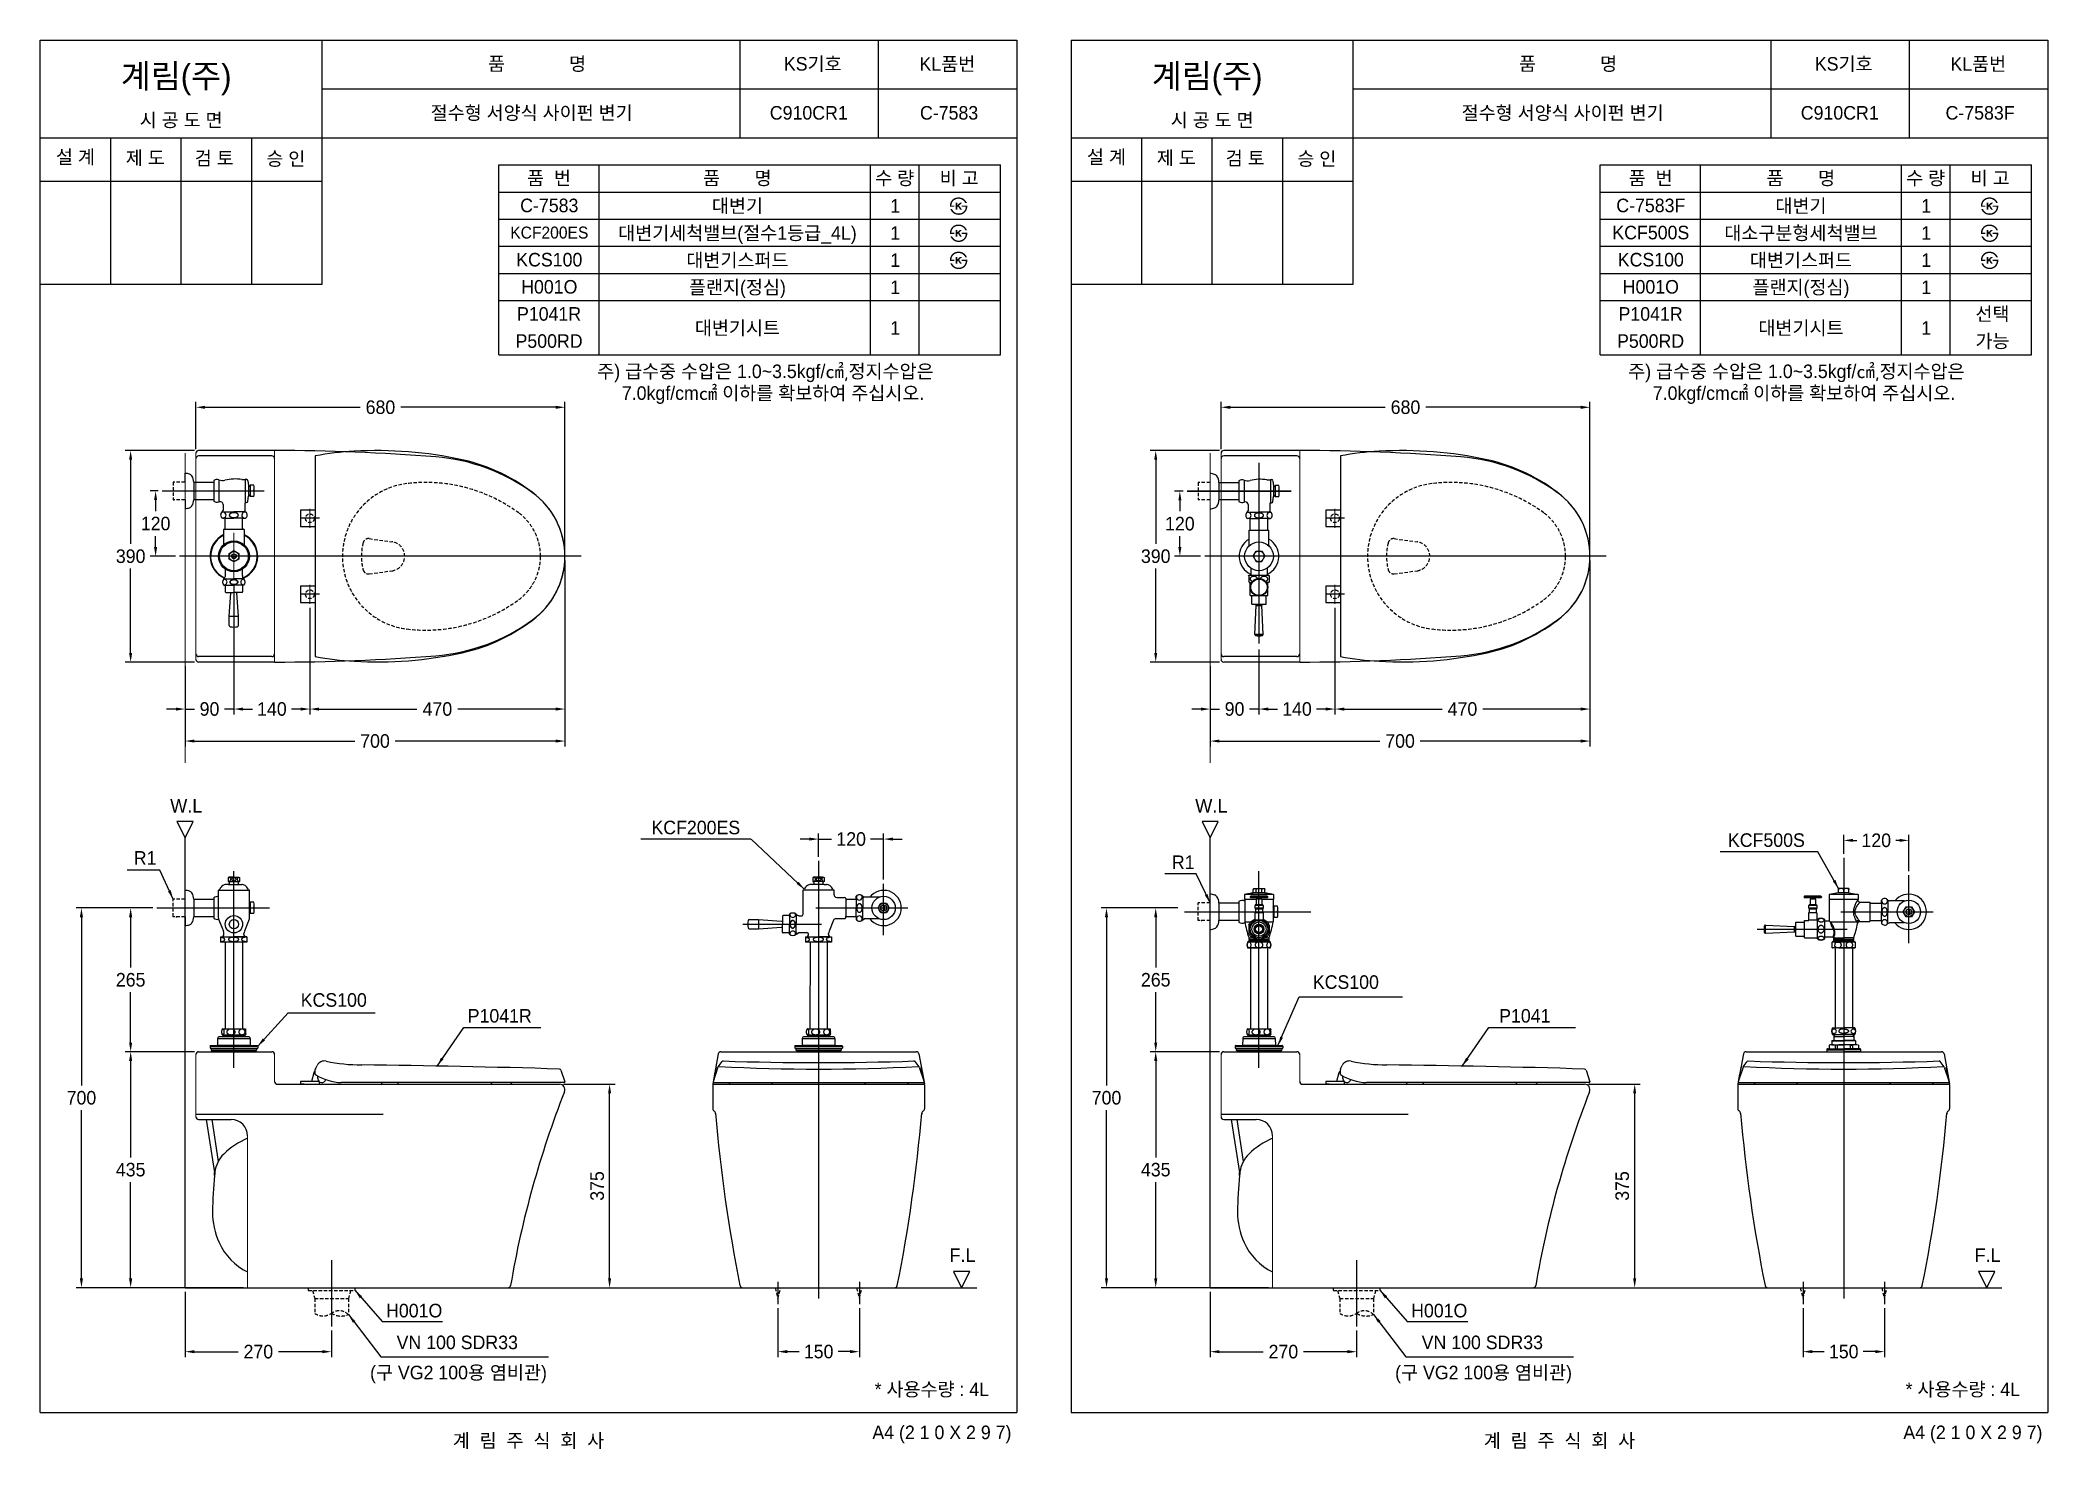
# Model space of a CAD drawing. Header units: millimetres. Extents: x 0 to 5600, y -67 to 2530.
# Drawn here: x 0 to 3700, y -67 to 2530 of the extents above; entities that cross this region are included whole.
import ezdxf
from ezdxf.enums import TextEntityAlignment as Align
from ezdxf.lldxf.tags import DXFTag

# ---------------------------------------------------------------- set-up
doc = ezdxf.new("R2010")
doc.units = ezdxf.units.MM
doc.linetypes.add('DASHED2', pattern=[9.525, 6.35, -3.175])
for name, color, linetype in [('TEXT', 7, 'Continuous'), ('내부선 및 부속', 4, 'Continuous'), ('도각라인', 7, 'Continuous'), ('외형선', 3, 'Continuous'), ('점선', 6, 'DASHED2'), ('중심선', 1, 'DASHED'), ('치수선', 7, 'Continuous')]:
    doc.layers.add(name, color=color, linetype=linetype)
doc.styles.add('____', font='')
doc.styles.add('타이틀', font='H2GTRM.TTF', dxfattribs={"height": 25})
doc.styles.get('____').set_extended_font_data('굴림')
tags = doc.linetypes.add('DASHDOT', pattern=[70, 31, -13, 13, -13]).pattern_tags.tags
tags[10:11] = [DXFTag(74, 4), DXFTag(75, 0), DXFTag(340, '0'), DXFTag(46, 0.0), DXFTag(50, 0.0), DXFTag(44, 0.0), DXFTag(45, 0.0)]
tags[8:9] = [DXFTag(74, 4), DXFTag(75, 0), DXFTag(340, '0'), DXFTag(46, 0.0), DXFTag(50, 0.0), DXFTag(44, 0.0), DXFTag(45, 0.0)]
tags[6:7] = [DXFTag(74, 4), DXFTag(75, 0), DXFTag(340, '0'), DXFTag(46, 0.0), DXFTag(50, 0.0), DXFTag(44, 0.0), DXFTag(45, 0.0)]
tags[4:5] = [DXFTag(74, 4), DXFTag(75, 0), DXFTag(340, '0'), DXFTag(46, 0.0), DXFTag(50, 0.0), DXFTag(44, 0.0), DXFTag(45, 0.0)]
tags = doc.linetypes.add('DASHED', pattern=[25.72, 12.86, -12.86]).pattern_tags.tags
tags[6:7] = [DXFTag(74, 4), DXFTag(75, 0), DXFTag(340, '0'), DXFTag(46, 0.0), DXFTag(50, 0.0), DXFTag(44, 0.0), DXFTag(45, 0.0)]
tags[4:5] = [DXFTag(74, 4), DXFTag(75, 0), DXFTag(340, '0'), DXFTag(46, 0.0), DXFTag(50, 0.0), DXFTag(44, 0.0), DXFTag(45, 0.0)]
doc.dimstyles.new('MSADIM', dxfattribs={"dimtxt": 33, "dimasz": 17, "dimexe": 10, "dimexo": 7.5, "dimgap": 10, "dimtad": 0, "dimtih": 1, "dimtoh": 1, "dimdec": 0, "dimzin": 1, "dimdsep": 46, "dimtxsty": '____', "dimcen": 11.25, "dimadec": 0, "dimazin": 0, "dimtfac": 1, "dimtdec": 0, "dimtix": 1, "dimtmove": 0, "dimatfit": 3, "dimfxl": 1, "dimtolj": 1, "dimtzin": 1, "dimarcsym": 0})

msp = doc.modelspace()

# ---------------------------------------------------------------- texts
at = {"layer": 'TEXT', "style": '타이틀'}
for p in [(148.7, 2441.8), (2048.7, 2441.8)]:
    msp.add_text('계림(주)', height=44, dxfattribs=at).set_placement(p)
for s, height, p in [('품             명', 25, (915.7, 2486.4)), ('KS기호', 25, (1423.8, 2486.3)), ('KL품번', 25, (1671.8, 2486.1)), ('품             명', 25, (2815.7, 2486.4)), ('KS기호', 25, (3323.8, 2486.3)), ('KL품번', 25, (3571.8, 2486.1)), ('절수형 서양식 사이펀 변기', 25, (905.8, 2396)), ('C910CR1', 25, (1416.5, 2396)), ('C-7583', 25, (1675.1, 2396)), ('절수형 서양식 사이펀 변기', 25, (2805.8, 2396)), ('C910CR1', 25, (3316.5, 2396)), ('C-7583F', 25, (3575.1, 2396)), ('시 공 도 면', 25, (259.9, 2382.7)), ('시 공 도 면', 25, (2159.9, 2382.7)), ('설 계', 25, (65, 2314.6)), ('제 도', 25, (193.8, 2312.9)), ('검 토', 25, (320.8, 2312.3)), ('승 인', 25, (452.7, 2311.4)), ('설 계', 25, (1965, 2314.6)), ('제 도', 25, (2093.8, 2312.9)), ('검 토', 25, (2220.8, 2312.3)), ('승 인', 25, (2352.7, 2311.4)), ('품  번', 25, (937.9, 2275.7)), ('품       명', 25, (1284.8, 2275.7)), ('수 량', 25, (1574.8, 2275.7)), ('비 고', 25, (1693.6, 2275.7)), ('품  번', 25, (2967.9, 2275.7)), ('품       명', 25, (3244.8, 2275.7)), ('수 량', 25, (3474.8, 2275.7)), ('비 고', 25, (3593.6, 2275.7)), ('C-7583', 25, (938.3, 2225.3)), ('대변기', 25, (1285, 2224.4)), ('1', 25, (1575.7, 2224.4)), ('C-7583F', 25, (2968.3, 2225.3)), ('대변기', 25, (3245, 2224.4)), ('1', 25, (3475.7, 2224.4)), ('KCF200ES', 22, (938.3, 2175.3)), ('대변기세척밸브(절수1등급_4L)', 25, (1285, 2174.4)), ('1', 25, (1575.7, 2174.4)), ('KCF500S', 25, (2968.3, 2175.3)), ('대소구분형세척밸브', 25, (3245, 2174.4)), ('1', 25, (3475.7, 2174.4)), ('KCS100', 25, (938.3, 2125.3)), ('대변기스퍼드', 25, (1285, 2124.4)), ('1', 25, (1575.7, 2124.4)), ('KCS100', 25, (2968.3, 2125.3)), ('대변기스퍼드', 25, (3245, 2124.4)), ('1', 25, (3475.7, 2124.4)), ('H001O', 25, (938.3, 2075.3)), ('플랜지(정심)', 25, (1285, 2074.4)), ('1', 25, (1575.7, 2074.4)), ('H001O', 25, (2968.3, 2075.3)), ('플랜지(정심)', 25, (3245, 2074.4)), ('1', 25, (3475.7, 2074.4)), ('P1041R', 25, (937.9, 2025.3)), ('P1041R', 25, (2967.9, 2025.3)), ('선택', 25, (3597.9, 2025.3)), ('대변기시트', 25, (1285, 1999.4)), ('1', 25, (1575.7, 1999.4)), ('대변기시트', 25, (3245, 1999.4)), ('1', 25, (3475.7, 1999.4)), ('P500RD', 25, (937.9, 1975.3)), ('P500RD', 25, (2967.9, 1975.3)), ('가능', 25, (3597.9, 1975.3)), ('P1041R', 25, (847, 731.4)), ('P1041', 25, (2736.1, 731.4)), ('* 사용수량 : 4L', 25, (1643.3, 42.9)), ('* 사용수량 : 4L', 25, (3543.3, 42.9))]:
    msp.add_text(s, height=height, dxfattribs=at).set_placement(p, align=Align.MIDDLE_CENTER)
at = {"layer": 'TEXT', "char_height": 25, "attachment_point": 1, "line_spacing_factor": 0.963855, "style": '타이틀'}
for s, insert, width in [('\\A1;주) 급수중 수압은 1.0~3.5kgf/㎠{\\fISOCPEUR|b0|i0|c0|p34;,}정지수압은 \\P     7.0kgf/cm㎠ 이하를 확보하여 주십시오.', (1026.6, 1932), 820.252), ('\\A1;주) 급수중 수압은 1.0~3.5kgf/㎠{\\fISOCPEUR|b0|i0|c0|p34;,}정지수압은 \\P     7.0kgf/cm㎠ 이하를 확보하여 주십시오.', (2926.6, 1932), 820.252), ('\\fﾱﾼﾸﾲ;W.L', (239.6, 1131.1), 248.993), ('\\fﾱﾼﾸﾲ;W.L', (2128.7, 1131.1), 248.993), ('\\A1;KCS100', (2345.4, 806.1), 248.993), ('\\A1;KCS100', (480.2, 773.1), 380.447), ('{\\fﾱﾼﾸﾲ|b0|i0|c129|p0;F\\fﾱﾼﾸﾲ|b0|i0|c0|p0;.L}', (1675.7, 302.7), 248.993), ('{\\fﾱﾼﾸﾲ|b0|i0|c129|p0;F\\fﾱﾼﾸﾲ|b0|i0|c0|p0;.L}', (3564.8, 302.7), 248.993), ('\\A1;VN 100 SDR33', (656.9, 141.9), 379.657), ('\\A1;VN 100 SDR33', (2546, 141.9), 379.657), ('\\A1;(구 VG2 100{\\fGulim|b0|i0|c129|p50;용 염비관)}', (608, 86.3), 379.657), ('\\A1;(구 VG2 100{\\fGulim|b0|i0|c129|p50;용 염비관)}', (2497.1, 86.3), 379.657)]:
    msp.add_mtext(s, dxfattribs=dict(at, insert=insert, width=width))
at = {"layer": 'TEXT', "linetype": 'Continuous', "insert": (3110.4, 1067.8), "char_height": 25, "width": 248.993, "attachment_point": 1, "line_spacing_factor": 0.963855, "style": '타이틀'}
msp.add_mtext('\\A1;KCF500S', dxfattribs=at)
at = {"layer": '도각라인', "style": '타이틀'}
for p in [(900, -51.7), (2800, -51.7)]:
    msp.add_text('계  림  주  식  회  사', height=25, dxfattribs=at).set_placement(p, align=Align.MIDDLE_CENTER)
for p in [(1790, -36.5), (3690, -36.5)]:
    msp.add_text('A4 (2 1 0 X 2 9 7)', height=25, dxfattribs=at).set_placement(p, align=Align.MIDDLE_RIGHT)
at = {"layer": '치수선', "linetype": 'Continuous', "style": '타이틀'}
for p in [(689.3, 188), (2578.4, 188)]:
    msp.add_text('H001O', height=25, dxfattribs=at).set_placement(p, align=Align.MIDDLE_CENTER)
at = {"layer": '치수선', "linetype": 'Continuous', "insert": (1290.1, 1091.1), "char_height": 25, "attachment_point": 3, "line_spacing_factor": 0.963855, "style": '타이틀'}
msp.add_mtext_dynamic_manual_height_columns('KCF200ES', width=67.997, gutter_width=1, heights=[0], dxfattribs=at)
at = {"layer": '치수선', "linetype": 'Continuous', "char_height": 25, "width": 248.993, "attachment_point": 1, "line_spacing_factor": 0.963855, "style": '타이틀'}
for insert in [(172.5, 1035), (2085.7, 1027)]:
    msp.add_mtext('\\A1;R1', dxfattribs=dict(at, insert=insert))

# ---------------------------------------------------------------- blocks, each defined once
blk = doc.blocks.new('*D13')
at = {"layer": '치수선', "color": 0, "linetype": 'Continuous', "lineweight": -2, "transparency": 16777216}
for p, q in [((284.6, 1773.5), (156.8, 1773.5)), ((166.8, 1756.5), (166.8, 1601.3)), ((166.8, 1400.5), (166.8, 1555.7)), ((284.6, 1383.5), (156.8, 1383.5))]:
    blk.add_line(p, q, dxfattribs=at)
at = {"layer": '치수선', "color": 0, "linetype": 'Continuous', "transparency": 16777216}
for points in [[(163.9, 1756.5), (169.6, 1756.5), (166.8, 1773.5)], [(163.9, 1400.5), (169.6, 1400.5), (166.8, 1383.5)]]:
    blk.add_solid(points, dxfattribs=at)
at = {"layer": '치수선', "color": 0, "linetype": 'Continuous', "transparency": 16777216, "insert": (166.8, 1578.5), "char_height": 25, "attachment_point": 5, "style": '____'}
blk.add_mtext('\\A1;390', dxfattribs=at)
blk = doc.blocks.new('*D14')
at = {"layer": '치수선', "color": 0, "linetype": 'Continuous', "lineweight": -2, "transparency": 16777216}
for p, q in [((357.1, 1528), (357.1, 1286.9)), ((267.1, 1376), (267.1, 1286.9)), ((250.1, 1296.9), (233.1, 1296.9)), ((267.1, 1296.9), (284.6, 1296.9)), ((357.1, 1296.9), (339.6, 1296.9)), ((374.1, 1296.9), (391.1, 1296.9))]:
    blk.add_line(p, q, dxfattribs=at)
at = {"layer": '치수선', "color": 0, "linetype": 'Continuous', "transparency": 16777216}
for points in [[(250.1, 1299.7), (250.1, 1294), (267.1, 1296.9)], [(374.1, 1299.7), (374.1, 1294), (357.1, 1296.9)]]:
    blk.add_solid(points, dxfattribs=at)
at = {"layer": '치수선', "color": 0, "linetype": 'Continuous', "transparency": 16777216, "insert": (312.1, 1296.9), "char_height": 25, "attachment_point": 5, "style": '____'}
blk.add_mtext('\\A1;90', dxfattribs=at)
blk = doc.blocks.new('*D15')
at = {"layer": '치수선', "color": 0, "linetype": 'Continuous', "lineweight": -2, "transparency": 16777216}
for p, q in [((357.1, 1528), (357.1, 1286.9)), ((497.1, 1483.5), (497.1, 1286.9)), ((374.1, 1296.9), (391.2, 1296.9)), ((480.1, 1296.9), (463, 1296.9))]:
    blk.add_line(p, q, dxfattribs=at)
at = {"layer": '치수선', "color": 0, "linetype": 'Continuous', "transparency": 16777216}
for points in [[(374.1, 1299.7), (374.1, 1294), (357.1, 1296.9)], [(480.1, 1299.7), (480.1, 1294), (497.1, 1296.9)]]:
    blk.add_solid(points, dxfattribs=at)
at = {"layer": '치수선', "color": 0, "linetype": 'Continuous', "transparency": 16777216, "insert": (427.1, 1296.9), "char_height": 25, "attachment_point": 5, "style": '____'}
blk.add_mtext('\\A1;140', dxfattribs=at)
blk = doc.blocks.new('*D16')
at = {"layer": '치수선', "color": 0, "linetype": 'Continuous', "lineweight": -2, "transparency": 16777216}
for p, q in [((967.1, 1571), (967.1, 1286.9)), ((497.1, 1483.5), (497.1, 1286.9)), ((514.1, 1296.9), (694.4, 1296.9)), ((950.1, 1296.9), (769.7, 1296.9))]:
    blk.add_line(p, q, dxfattribs=at)
at = {"layer": '치수선', "color": 0, "linetype": 'Continuous', "transparency": 16777216}
for points in [[(514.1, 1299.7), (514.1, 1294), (497.1, 1296.9)], [(950.1, 1299.7), (950.1, 1294), (967.1, 1296.9)]]:
    blk.add_solid(points, dxfattribs=at)
at = {"layer": '치수선', "color": 0, "linetype": 'Continuous', "transparency": 16777216, "insert": (732.1, 1296.9), "char_height": 25, "attachment_point": 5, "style": '____'}
blk.add_mtext('\\A1;470', dxfattribs=at)
blk = doc.blocks.new('*D17')
at = {"layer": '치수선', "color": 0, "linetype": 'Continuous', "lineweight": -2, "transparency": 16777216}
for p, q in [((967.1, 1571), (967.1, 1227.9)), ((267.1, 1376), (267.1, 1227.9)), ((284.1, 1237.9), (580, 1237.9)), ((950.1, 1237.9), (654.2, 1237.9))]:
    blk.add_line(p, q, dxfattribs=at)
at = {"layer": '치수선', "color": 0, "linetype": 'Continuous', "transparency": 16777216}
for points in [[(284.1, 1240.7), (284.1, 1235.1), (267.1, 1237.9)], [(950.1, 1240.7), (950.1, 1235.1), (967.1, 1237.9)]]:
    blk.add_solid(points, dxfattribs=at)
at = {"layer": '치수선', "color": 0, "linetype": 'Continuous', "transparency": 16777216, "insert": (617.1, 1237.9), "char_height": 25, "attachment_point": 5, "style": '____'}
blk.add_mtext('\\A1;700', dxfattribs=at)
blk = doc.blocks.new('*D18')
at = {"layer": '치수선', "color": 0, "linetype": 'Continuous', "lineweight": -2, "transparency": 16777216}
for p, q in [((284.6, 665.2), (156.8, 665.2)), ((166.8, 648.2), (166.8, 470.5)), ((166.8, 247.2), (166.8, 424.9)), ((374.6, 230.2), (156.8, 230.2))]:
    blk.add_line(p, q, dxfattribs=at)
at = {"layer": '치수선', "color": 0, "linetype": 'Continuous', "transparency": 16777216}
for points in [[(163.9, 648.2), (169.6, 648.2), (166.8, 665.2)], [(163.9, 247.2), (169.6, 247.2), (166.8, 230.2)]]:
    blk.add_solid(points, dxfattribs=at)
at = {"layer": '치수선', "color": 0, "linetype": 'Continuous', "transparency": 16777216, "insert": (166.8, 447.7), "char_height": 25, "attachment_point": 5, "style": '____'}
blk.add_mtext('\\A1;435', dxfattribs=at)
blk = doc.blocks.new('*D19')
at = {"layer": '치수선', "color": 0, "lineweight": -2, "transparency": 16777216}
for p, q in [((964.6, 605.2), (1059.4, 605.2)), ((1049.4, 247.2), (1049.4, 588.2)), ((869.6, 230.2), (1059.4, 230.2))]:
    blk.add_line(p, q, dxfattribs=at)
at = {"layer": '치수선', "color": 0, "transparency": 16777216}
for points in [[(1046.6, 588.2), (1052.3, 588.2), (1049.4, 605.2)], [(1046.6, 247.2), (1052.3, 247.2), (1049.4, 230.2)]]:
    blk.add_solid(points, dxfattribs=at)
at = {"layer": '치수선', "color": 0, "transparency": 16777216, "insert": (1026.6, 417.7), "char_height": 25, "attachment_point": 5, "rotation": 90, "style": '____'}
blk.add_mtext('\\A1;375', dxfattribs=at)
blk = doc.blocks.new('*D20')
at = {"layer": '치수선', "color": 0, "linetype": 'Continuous', "lineweight": -2, "transparency": 16777216}
for p, q in [((207.6, 930.2), (156.8, 930.2)), ((166.8, 913.2), (166.8, 820.5)), ((166.8, 682.2), (166.8, 774.9)), ((284.6, 665.2), (156.8, 665.2))]:
    blk.add_line(p, q, dxfattribs=at)
at = {"layer": '치수선', "color": 0, "linetype": 'Continuous', "transparency": 16777216}
for points in [[(163.9, 913.2), (169.6, 913.2), (166.8, 930.2)], [(163.9, 682.2), (169.6, 682.2), (166.8, 665.2)]]:
    blk.add_solid(points, dxfattribs=at)
at = {"layer": '치수선', "color": 0, "linetype": 'Continuous', "transparency": 16777216, "insert": (166.8, 797.7), "char_height": 25, "attachment_point": 5, "style": '____'}
blk.add_mtext('\\A1;265', dxfattribs=at)
blk = doc.blocks.new('*D21')
at = {"layer": '치수선', "color": 0, "linetype": 'Continuous', "lineweight": -2, "transparency": 16777216}
for p, q in [((207.6, 930.2), (66.1, 930.2)), ((76.1, 913.2), (76.1, 603)), ((76.1, 247.2), (76.1, 557.4)), ((374.6, 230.2), (66.1, 230.2))]:
    blk.add_line(p, q, dxfattribs=at)
at = {"layer": '치수선', "color": 0, "linetype": 'Continuous', "transparency": 16777216}
for points in [[(73.2, 913.2), (78.9, 913.2), (76.1, 930.2)], [(73.2, 247.2), (78.9, 247.2), (76.1, 230.2)]]:
    blk.add_solid(points, dxfattribs=at)
at = {"layer": '치수선', "color": 0, "linetype": 'Continuous', "transparency": 16777216, "insert": (76.1, 580.2), "char_height": 25, "attachment_point": 5, "style": '____'}
blk.add_mtext('\\A1;700', dxfattribs=at)
blk = doc.blocks.new('*D22')
at = {"layer": '치수선', "color": 0, "linetype": 'Continuous', "lineweight": -2, "transparency": 16777216}
for p, q in [((267.1, 222.7), (267.1, 102.2)), ((537.1, 151.3), (537.1, 102.2)), ((284.1, 112.2), (364.8, 112.2)), ((520.1, 112.2), (439.4, 112.2))]:
    blk.add_line(p, q, dxfattribs=at)
at = {"layer": '치수선', "color": 0, "linetype": 'Continuous', "transparency": 16777216}
for points in [[(284.1, 115.1), (284.1, 109.4), (267.1, 112.2)], [(520.1, 115.1), (520.1, 109.4), (537.1, 112.2)]]:
    blk.add_solid(points, dxfattribs=at)
at = {"layer": '치수선', "color": 0, "linetype": 'Continuous', "transparency": 16777216, "insert": (402.1, 112.2), "char_height": 25, "attachment_point": 5, "style": '____'}
blk.add_mtext('\\A1;270', dxfattribs=at)
blk = doc.blocks.new('*D28')
at = {"layer": '치수선', "color": 0, "linetype": 'Continuous', "lineweight": -2, "transparency": 16777216}
for p, q in [((1359.7, 192.3), (1359.7, 102.3)), ((1509.7, 192.3), (1509.7, 102.3)), ((1376.7, 112.3), (1398.7, 112.3)), ((1492.7, 112.3), (1470.6, 112.3))]:
    blk.add_line(p, q, dxfattribs=at)
at = {"layer": '치수선', "color": 0, "linetype": 'Continuous', "transparency": 16777216}
for points in [[(1376.7, 115.2), (1376.7, 109.5), (1359.7, 112.3)], [(1492.7, 115.2), (1492.7, 109.5), (1509.7, 112.3)]]:
    blk.add_solid(points, dxfattribs=at)
at = {"layer": '치수선', "color": 0, "linetype": 'Continuous', "transparency": 16777216, "insert": (1434.7, 112.3), "char_height": 25, "attachment_point": 5, "style": '____'}
blk.add_mtext('\\A1;150', dxfattribs=at)
blk = doc.blocks.new('*D26')
at = {"layer": '치수선', "color": 0, "linetype": 'Continuous', "lineweight": -2, "transparency": 16777216}
for p, q in [((1417.7, 1057.2), (1400.7, 1057.2)), ((1434.7, 1024.7), (1434.7, 1067.2)), ((1434.7, 1057.2), (1458.6, 1057.2)), ((1554.5, 1057.2), (1530.5, 1057.2)), ((1554.5, 982.5), (1554.5, 1067.2)), ((1571.5, 1057.2), (1588.5, 1057.2))]:
    blk.add_line(p, q, dxfattribs=at)
at = {"layer": '치수선', "color": 0, "linetype": 'Continuous', "transparency": 16777216}
for points in [[(1417.7, 1060), (1417.7, 1054.4), (1434.7, 1057.2)], [(1571.5, 1060), (1571.5, 1054.4), (1554.5, 1057.2)]]:
    blk.add_solid(points, dxfattribs=at)
at = {"layer": '치수선', "color": 0, "linetype": 'Continuous', "transparency": 16777216, "insert": (1494.6, 1057.2), "char_height": 25, "attachment_point": 5, "style": '____'}
blk.add_mtext('\\A1;120', dxfattribs=at)
blk = doc.blocks.new('*D1')
at = {"layer": '치수선', "color": 0, "linetype": 'Continuous', "lineweight": -2, "transparency": 16777216}
for p, q in [((287.1, 1776), (287.1, 1863.2)), ((304.1, 1853.2), (589.8, 1853.2)), ((950.1, 1853.2), (664.4, 1853.2)), ((967.1, 1586), (967.1, 1863.2))]:
    blk.add_line(p, q, dxfattribs=at)
at = {"layer": '치수선', "color": 0, "linetype": 'Continuous', "transparency": 16777216}
for points in [[(304.1, 1856), (304.1, 1850.3), (287.1, 1853.2)], [(950.1, 1856), (950.1, 1850.3), (967.1, 1853.2)]]:
    blk.add_solid(points, dxfattribs=at)
at = {"layer": '치수선', "color": 0, "linetype": 'Continuous', "transparency": 16777216, "insert": (627.1, 1853.2), "char_height": 25, "attachment_point": 5, "style": '____'}
blk.add_mtext('\\A1;680', dxfattribs=at)
blk = doc.blocks.new('*D23')
at = {"layer": '치수선', "color": 0, "linetype": 'Continuous', "lineweight": -2, "transparency": 16777216}
for p, q in [((217.6, 1699), (202.8, 1699)), ((212.8, 1682), (212.8, 1661.6)), ((212.8, 1595.5), (212.8, 1615.9)), ((249.6, 1578.5), (202.8, 1578.5))]:
    blk.add_line(p, q, dxfattribs=at)
at = {"layer": '치수선', "color": 0, "linetype": 'Continuous', "transparency": 16777216}
for points in [[(209.9, 1682), (215.6, 1682), (212.8, 1699)], [(209.9, 1595.5), (215.6, 1595.5), (212.8, 1578.5)]]:
    blk.add_solid(points, dxfattribs=at)
at = {"layer": '치수선', "color": 0, "linetype": 'Continuous', "transparency": 16777216, "insert": (212.8, 1638.8), "char_height": 25, "attachment_point": 5, "style": '____'}
blk.add_mtext('\\A1;120', dxfattribs=at)
blk = doc.blocks.new('*D33')
at = {"layer": '치수선', "color": 0, "linetype": 'Continuous', "lineweight": -2, "transparency": 16777216}
for p, q in [((2173.7, 1773.5), (2045.9, 1773.5)), ((2055.9, 1756.5), (2055.9, 1601.3)), ((2055.9, 1400.5), (2055.9, 1555.7)), ((2173.7, 1383.5), (2045.9, 1383.5))]:
    blk.add_line(p, q, dxfattribs=at)
at = {"layer": '치수선', "color": 0, "linetype": 'Continuous', "transparency": 16777216}
for points in [[(2053.1, 1756.5), (2058.7, 1756.5), (2055.9, 1773.5)], [(2053.1, 1400.5), (2058.7, 1400.5), (2055.9, 1383.5)]]:
    blk.add_solid(points, dxfattribs=at)
at = {"layer": '치수선', "color": 0, "linetype": 'Continuous', "transparency": 16777216, "insert": (2055.9, 1578.5), "char_height": 25, "attachment_point": 5, "style": '____'}
blk.add_mtext('\\A1;390', dxfattribs=at)
blk = doc.blocks.new('*D34')
at = {"layer": '치수선', "color": 0, "linetype": 'Continuous', "lineweight": -2, "transparency": 16777216}
for p, q in [((2246.2, 1406.6), (2246.2, 1286.9)), ((2156.2, 1376), (2156.2, 1286.9)), ((2139.2, 1296.9), (2122.2, 1296.9)), ((2156.2, 1296.9), (2173.7, 1296.9)), ((2246.2, 1296.9), (2228.7, 1296.9)), ((2263.2, 1296.9), (2280.2, 1296.9))]:
    blk.add_line(p, q, dxfattribs=at)
at = {"layer": '치수선', "color": 0, "linetype": 'Continuous', "transparency": 16777216}
for points in [[(2139.2, 1299.7), (2139.2, 1294), (2156.2, 1296.9)], [(2263.2, 1299.7), (2263.2, 1294), (2246.2, 1296.9)]]:
    blk.add_solid(points, dxfattribs=at)
at = {"layer": '치수선', "color": 0, "linetype": 'Continuous', "transparency": 16777216, "insert": (2201.2, 1296.9), "char_height": 25, "attachment_point": 5, "style": '____'}
blk.add_mtext('\\A1;90', dxfattribs=at)
blk = doc.blocks.new('*D35')
at = {"layer": '치수선', "color": 0, "linetype": 'Continuous', "lineweight": -2, "transparency": 16777216}
for p, q in [((2386.2, 1483.5), (2386.2, 1286.9)), ((2246.2, 1406.6), (2246.2, 1286.9)), ((2263.2, 1296.9), (2280.3, 1296.9)), ((2369.2, 1296.9), (2352.1, 1296.9))]:
    blk.add_line(p, q, dxfattribs=at)
at = {"layer": '치수선', "color": 0, "linetype": 'Continuous', "transparency": 16777216}
for points in [[(2263.2, 1299.7), (2263.2, 1294), (2246.2, 1296.9)], [(2369.2, 1299.7), (2369.2, 1294), (2386.2, 1296.9)]]:
    blk.add_solid(points, dxfattribs=at)
at = {"layer": '치수선', "color": 0, "linetype": 'Continuous', "transparency": 16777216, "insert": (2316.2, 1296.9), "char_height": 25, "attachment_point": 5, "style": '____'}
blk.add_mtext('\\A1;140', dxfattribs=at)
blk = doc.blocks.new('*D36')
at = {"layer": '치수선', "color": 0, "linetype": 'Continuous', "lineweight": -2, "transparency": 16777216}
for p, q in [((2856.2, 1571), (2856.2, 1286.9)), ((2386.2, 1483.5), (2386.2, 1286.9)), ((2403.2, 1296.9), (2583.6, 1296.9)), ((2839.2, 1296.9), (2658.9, 1296.9))]:
    blk.add_line(p, q, dxfattribs=at)
at = {"layer": '치수선', "color": 0, "linetype": 'Continuous', "transparency": 16777216}
for points in [[(2403.2, 1299.7), (2403.2, 1294), (2386.2, 1296.9)], [(2839.2, 1299.7), (2839.2, 1294), (2856.2, 1296.9)]]:
    blk.add_solid(points, dxfattribs=at)
at = {"layer": '치수선', "color": 0, "linetype": 'Continuous', "transparency": 16777216, "insert": (2621.2, 1296.9), "char_height": 25, "attachment_point": 5, "style": '____'}
blk.add_mtext('\\A1;470', dxfattribs=at)
blk = doc.blocks.new('*D37')
at = {"layer": '치수선', "color": 0, "linetype": 'Continuous', "lineweight": -2, "transparency": 16777216}
for p, q in [((2856.2, 1571), (2856.2, 1227.9)), ((2156.2, 1376), (2156.2, 1227.9)), ((2173.2, 1237.9), (2469.1, 1237.9)), ((2839.2, 1237.9), (2543.3, 1237.9))]:
    blk.add_line(p, q, dxfattribs=at)
at = {"layer": '치수선', "color": 0, "linetype": 'Continuous', "transparency": 16777216}
for points in [[(2173.2, 1240.7), (2173.2, 1235.1), (2156.2, 1237.9)], [(2839.2, 1240.7), (2839.2, 1235.1), (2856.2, 1237.9)]]:
    blk.add_solid(points, dxfattribs=at)
at = {"layer": '치수선', "color": 0, "linetype": 'Continuous', "transparency": 16777216, "insert": (2506.2, 1237.9), "char_height": 25, "attachment_point": 5, "style": '____'}
blk.add_mtext('\\A1;700', dxfattribs=at)
blk = doc.blocks.new('*D38')
at = {"layer": '치수선', "color": 0, "linetype": 'Continuous', "lineweight": -2, "transparency": 16777216}
for p, q in [((2173.7, 665.2), (2045.9, 665.2)), ((2055.9, 648.2), (2055.9, 470.5)), ((2055.9, 247.2), (2055.9, 424.9)), ((2263.7, 230.2), (2045.9, 230.2))]:
    blk.add_line(p, q, dxfattribs=at)
at = {"layer": '치수선', "color": 0, "linetype": 'Continuous', "transparency": 16777216}
for points in [[(2053.1, 648.2), (2058.7, 648.2), (2055.9, 665.2)], [(2053.1, 247.2), (2058.7, 247.2), (2055.9, 230.2)]]:
    blk.add_solid(points, dxfattribs=at)
at = {"layer": '치수선', "color": 0, "linetype": 'Continuous', "transparency": 16777216, "insert": (2055.9, 447.7), "char_height": 25, "attachment_point": 5, "style": '____'}
blk.add_mtext('\\A1;435', dxfattribs=at)
blk = doc.blocks.new('*D39')
at = {"layer": '치수선', "color": 0, "lineweight": -2, "transparency": 16777216}
for p, q in [((2853.7, 605.2), (2948.6, 605.2)), ((2938.6, 247.2), (2938.6, 588.2)), ((2758.7, 230.2), (2948.6, 230.2))]:
    blk.add_line(p, q, dxfattribs=at)
at = {"layer": '치수선', "color": 0, "transparency": 16777216}
for points in [[(2935.7, 588.2), (2941.4, 588.2), (2938.6, 605.2)], [(2935.7, 247.2), (2941.4, 247.2), (2938.6, 230.2)]]:
    blk.add_solid(points, dxfattribs=at)
at = {"layer": '치수선', "color": 0, "transparency": 16777216, "insert": (2915.7, 417.7), "char_height": 25, "attachment_point": 5, "rotation": 90, "style": '____'}
blk.add_mtext('\\A1;375', dxfattribs=at)
blk = doc.blocks.new('*D29')
at = {"layer": '치수선', "color": 0, "linetype": 'Continuous', "lineweight": -2, "transparency": 16777216}
for p, q in [((2096.7, 930.2), (2045.9, 930.2)), ((2055.9, 913.2), (2055.9, 820.5)), ((2055.9, 682.2), (2055.9, 774.9)), ((2173.7, 665.2), (2045.9, 665.2))]:
    blk.add_line(p, q, dxfattribs=at)
at = {"layer": '치수선', "color": 0, "linetype": 'Continuous', "transparency": 16777216}
for points in [[(2053.1, 913.2), (2058.7, 913.2), (2055.9, 930.2)], [(2053.1, 682.2), (2058.7, 682.2), (2055.9, 665.2)]]:
    blk.add_solid(points, dxfattribs=at)
at = {"layer": '치수선', "color": 0, "linetype": 'Continuous', "transparency": 16777216, "insert": (2055.9, 797.7), "char_height": 25, "attachment_point": 5, "style": '____'}
blk.add_mtext('\\A1;265', dxfattribs=at)
blk = doc.blocks.new('*D30')
at = {"layer": '치수선', "color": 0, "linetype": 'Continuous', "lineweight": -2, "transparency": 16777216}
for p, q in [((2096.7, 930.2), (1955.2, 930.2)), ((1965.2, 913.2), (1965.2, 603)), ((1965.2, 247.2), (1965.2, 557.4)), ((2263.7, 230.2), (1955.2, 230.2))]:
    blk.add_line(p, q, dxfattribs=at)
at = {"layer": '치수선', "color": 0, "linetype": 'Continuous', "transparency": 16777216}
for points in [[(1962.3, 913.2), (1968, 913.2), (1965.2, 930.2)], [(1962.3, 247.2), (1968, 247.2), (1965.2, 230.2)]]:
    blk.add_solid(points, dxfattribs=at)
at = {"layer": '치수선', "color": 0, "linetype": 'Continuous', "transparency": 16777216, "insert": (1965.2, 580.2), "char_height": 25, "attachment_point": 5, "style": '____'}
blk.add_mtext('\\A1;700', dxfattribs=at)
blk = doc.blocks.new('*D31')
at = {"layer": '치수선', "color": 0, "linetype": 'Continuous', "lineweight": -2, "transparency": 16777216}
for p, q in [((2156.2, 222.7), (2156.2, 102.2)), ((2426.2, 151.3), (2426.2, 102.2)), ((2173.2, 112.2), (2253.9, 112.2)), ((2409.2, 112.2), (2328.5, 112.2))]:
    blk.add_line(p, q, dxfattribs=at)
at = {"layer": '치수선', "color": 0, "linetype": 'Continuous', "transparency": 16777216}
for points in [[(2173.2, 115.1), (2173.2, 109.4), (2156.2, 112.2)], [(2409.2, 115.1), (2409.2, 109.4), (2426.2, 112.2)]]:
    blk.add_solid(points, dxfattribs=at)
at = {"layer": '치수선', "color": 0, "linetype": 'Continuous', "transparency": 16777216, "insert": (2291.2, 112.2), "char_height": 25, "attachment_point": 5, "style": '____'}
blk.add_mtext('\\A1;270', dxfattribs=at)
blk = doc.blocks.new('*D41')
at = {"layer": '치수선', "color": 0, "linetype": 'Continuous', "lineweight": -2, "transparency": 16777216}
for p, q in [((3248.8, 192.3), (3248.8, 102.3)), ((3398.8, 192.3), (3398.8, 102.3)), ((3265.8, 112.3), (3287.9, 112.3)), ((3381.8, 112.3), (3359.7, 112.3))]:
    blk.add_line(p, q, dxfattribs=at)
at = {"layer": '치수선', "color": 0, "linetype": 'Continuous', "transparency": 16777216}
for points in [[(3265.8, 115.2), (3265.8, 109.5), (3248.8, 112.3)], [(3381.8, 115.2), (3381.8, 109.5), (3398.8, 112.3)]]:
    blk.add_solid(points, dxfattribs=at)
at = {"layer": '치수선', "color": 0, "linetype": 'Continuous', "transparency": 16777216, "insert": (3323.8, 112.3), "char_height": 25, "attachment_point": 5, "style": '____'}
blk.add_mtext('\\A1;150', dxfattribs=at)
blk = doc.blocks.new('*D32')
at = {"layer": '치수선', "color": 0, "linetype": 'Continuous', "lineweight": -2, "transparency": 16777216}
for p, q in [((2176.2, 1776), (2176.2, 1863.2)), ((2193.2, 1853.2), (2478.9, 1853.2)), ((2839.2, 1853.2), (2553.5, 1853.2)), ((2856.2, 1586), (2856.2, 1863.2))]:
    blk.add_line(p, q, dxfattribs=at)
at = {"layer": '치수선', "color": 0, "linetype": 'Continuous', "transparency": 16777216}
for points in [[(2193.2, 1856), (2193.2, 1850.3), (2176.2, 1853.2)], [(2839.2, 1856), (2839.2, 1850.3), (2856.2, 1853.2)]]:
    blk.add_solid(points, dxfattribs=at)
at = {"layer": '치수선', "color": 0, "linetype": 'Continuous', "transparency": 16777216, "insert": (2516.2, 1853.2), "char_height": 25, "attachment_point": 5, "style": '____'}
blk.add_mtext('\\A1;680', dxfattribs=at)
blk = doc.blocks.new('*D40')
at = {"layer": '치수선', "color": 0, "linetype": 'Continuous', "lineweight": -2, "transparency": 16777216}
for p, q in [((2106.6, 1698.5), (2090.4, 1698.5)), ((2100.4, 1681.5), (2100.4, 1661.4)), ((2100.4, 1595.5), (2100.4, 1615.7)), ((2138.7, 1578.5), (2090.4, 1578.5))]:
    blk.add_line(p, q, dxfattribs=at)
at = {"layer": '치수선', "color": 0, "linetype": 'Continuous', "transparency": 16777216}
for points in [[(2097.6, 1681.5), (2103.2, 1681.5), (2100.4, 1698.5)], [(2097.6, 1595.5), (2103.2, 1595.5), (2100.4, 1578.5)]]:
    blk.add_solid(points, dxfattribs=at)
at = {"layer": '치수선', "color": 0, "linetype": 'Continuous', "transparency": 16777216, "insert": (2100.4, 1638.5), "char_height": 25, "attachment_point": 5, "style": '____'}
blk.add_mtext('\\A1;120', dxfattribs=at)
blk = doc.blocks.new('*D42')
at = {"layer": '치수선', "color": 0, "linetype": 'Continuous', "lineweight": -2, "transparency": 16777216}
for p, q in [((3323.8, 1029.9), (3323.8, 1064.8)), ((3340.8, 1054.8), (3347.9, 1054.8)), ((3426.8, 1054.8), (3419.7, 1054.8)), ((3443.8, 998.1), (3443.8, 1064.8))]:
    blk.add_line(p, q, dxfattribs=at)
at = {"layer": '치수선', "color": 0, "linetype": 'Continuous', "transparency": 16777216}
for points in [[(3340.8, 1057.6), (3340.8, 1052), (3323.8, 1054.8)], [(3426.8, 1057.6), (3426.8, 1052), (3443.8, 1054.8)]]:
    blk.add_solid(points, dxfattribs=at)
at = {"layer": '치수선', "color": 0, "linetype": 'Continuous', "transparency": 16777216, "insert": (3383.8, 1054.8), "char_height": 25, "attachment_point": 5, "style": '____'}
blk.add_mtext('\\A1;120', dxfattribs=at)

# ---------------------------------------------------------------- dimensions: what is measured, and where the dimension line sits
at = {"layer": '치수선', "linetype": 'Continuous'}
for base, p1, p2, picture, middle in [((287.1, 1853.2), (967.1, 1578.5), (287.1, 1768.5), '*D1', (627.1, 1853.2)), ((2176.2, 1853.2), (2856.2, 1578.5), (2176.2, 1768.5), '*D32', (2516.2, 1853.2)), ((967.1, 1237.9), (267.1, 1383.5), (967.1, 1578.5), '*D17', (617.1, 1237.9)), ((967.1, 1296.9), (497.1, 1491), (967.1, 1578.5), '*D16', (732.1, 1296.9)), ((2856.2, 1237.9), (2156.2, 1383.5), (2856.2, 1578.5), '*D37', (2506.2, 1237.9)), ((2856.2, 1296.9), (2386.2, 1491), (2856.2, 1578.5), '*D36', (2621.2, 1296.9)), ((357.1, 1296.9), (267.1, 1383.5), (357.1, 1535.5), '*D14', (312.1, 1296.9)), ((497.1, 1296.9), (357.1, 1535.5), (497.1, 1491), '*D15', (427.1, 1296.9)), ((2386.2, 1296.9), (2246.2, 1414.1), (2386.2, 1491), '*D35', (2316.2, 1296.9)), ((2246.2, 1296.9), (2156.2, 1383.5), (2246.2, 1414.1), '*D34', (2201.2, 1296.9)), ((1554.5, 1057.2), (1434.7, 1017.2), (1554.5, 975), '*D26', (1494.6, 1057.2)), ((537.1, 112.2), (267.1, 230.2), (537.1, 158.8), '*D22', (402.1, 112.2)), ((2426.2, 112.2), (2156.2, 230.2), (2426.2, 158.8), '*D31', (2291.2, 112.2)), ((1509.7, 112.3), (1359.7, 199.8), (1509.7, 199.8), '*D28', (1434.7, 112.3)), ((3398.8, 112.3), (3248.8, 199.8), (3398.8, 199.8), '*D41', (3323.8, 112.3))]:
    dim = msp.add_linear_dim(base=base, p1=p1, p2=p2, dimstyle='MSADIM', override={"dimtxt": 25}, dxfattribs=at)
    dim.commit()
    dim.dimension.update_dxf_attribs({"geometry": picture, "text_midpoint": middle})
for base, p1, p2, picture, middle in [((166.8, 1383.5), (292.1, 1773.5), (292.1, 1383.5), '*D13', (166.8, 1578.5)), ((2055.9, 1383.5), (2181.2, 1773.5), (2181.2, 1383.5), '*D33', (2055.9, 1578.5)), ((212.7762232, 1578.5221494), (225.0846444, 1699.0221494), (257.0846444, 1578.5221494), '*D23', (212.7762232, 1638.7721494)), ((2100.4, 1578.5), (2114.1, 1698.5), (2146.2, 1578.5), '*D40', (2100.4, 1638.5)), ((76.1, 230.2), (215.1, 930.2), (382.1, 230.2), '*D21', (76.1, 580.2)), ((166.8, 930.2), (292.1, 665.2), (215.1, 930.2), '*D20', (166.8, 797.7)), ((1965.2, 230.2), (2104.2, 930.2), (2271.2, 230.2), '*D30', (1965.2, 580.2)), ((2055.9, 930.2), (2181.2, 665.2), (2104.2, 930.2), '*D29', (2055.9, 797.7)), ((166.8, 230.2), (292.1, 665.2), (382.1, 230.2), '*D18', (166.8, 447.7)), ((2055.9, 230.2), (2181.2, 665.2), (2271.2, 230.2), '*D38', (2055.9, 447.7))]:
    dim = msp.add_linear_dim(base=base, p1=p1, p2=p2, angle=90, dimstyle='MSADIM', override={"dimtxt": 25}, dxfattribs=at)
    dim.commit()
    dim.dimension.update_dxf_attribs({"geometry": picture, "text_midpoint": middle})
dim = msp.add_linear_dim(base=(3443.8, 1054.8), p1=(3323.8, 1022.4), p2=(3443.8, 990.6), dimstyle='MSADIM', override={"dimtxt": 25}, dxfattribs=at)
dim.commit()
dim.dimension.update_dxf_attribs({"geometry": '*D42', "text_midpoint": (3383.8, 1054.8), "dimtype": 160})
at = {"layer": '치수선'}
for base, p1, p2, picture, middle in [((1049.4, 605.2), (862.1, 230.2), (957.1, 605.2), '*D19', (1026.6, 417.7)), ((2938.6, 605.2), (2751.2, 230.2), (2846.2, 605.2), '*D39', (2915.7, 417.7))]:
    dim = msp.add_linear_dim(base=base, p1=p1, p2=p2, angle=90, dimstyle='MSADIM', override={"dimtxt": 25, "dimtad": 1, "dimtih": 0, "dimtoh": 0}, dxfattribs=at)
    dim.commit()
    dim.dimension.update_dxf_attribs({"geometry": picture, "text_midpoint": middle})

# ---------------------------------------------------------------- hatches: boundary and pattern name
at = {"layer": 'TEXT'}
for points in [[(1676.6, 2222.8), (1676.6, 2223.2), (1676.6, 2223.6), (1676.5, 2224), (1676.6, 2224.4), (1676.6, 2224.8), (1676.6, 2225.2), (1676.6, 2225.6), (1676.7, 2226), (1676.7, 2226.4), (1676.8, 2226.8), (1676.8, 2227.2), (1676.9, 2227.6), (1677, 2228), (1677.1, 2228.4), (1677.2, 2228.8), (1677.3, 2229.1), (1677.4, 2229.5), (1677.5, 2229.9), (1677.7, 2230.3), (1677.8, 2230.6), (1678, 2231), (1678.1, 2231.4), (1678.3, 2231.7), (1678.5, 2232.1), (1678.7, 2232.4), (1678.9, 2232.7), (1679.1, 2233.1), (1679.3, 2233.4), (1679.5, 2233.7), (1679.7, 2234), (1680, 2234.3), (1680.5, 2234.9), (1680.8, 2235.2), (1681, 2235.5), (1681.3, 2235.8), (1681.6, 2236.1), (1681.9, 2236.4), (1682.2, 2236.6), (1682.5, 2236.9), (1682.8, 2237.1), (1683.2, 2237.4), (1683.5, 2237.6), (1683.8, 2237.8), (1684.2, 2238), (1684.5, 2238.2), (1684.9, 2238.4), (1685.2, 2238.6), (1685.7, 2238.7), (1686.1, 2238.9), (1686.5, 2239.1), (1686.9, 2239.2), (1687.3, 2239.4), (1687.8, 2239.5), (1688.2, 2239.6), (1688.6, 2239.7), (1689.1, 2239.8), (1689.5, 2239.9), (1690, 2239.9), (1690.5, 2240), (1691, 2240), (1691.4, 2240.1), (1691.9, 2240.1), (1692.4, 2240.1), (1693.2, 2240.1), (1693.6, 2240.1), (1693.9, 2240), (1694.3, 2240), (1694.7, 2240), (1695, 2239.9), (1695.4, 2239.9), (1695.7, 2239.8), (1696.1, 2239.7), (1696.4, 2239.7), (1696.8, 2239.6), (1697.1, 2239.5), (1697.4, 2239.4), (1697.8, 2239.3), (1698.1, 2239.2), (1698.4, 2239.1), (1698.7, 2239), (1699, 2238.9), (1699.4, 2238.7), (1699.7, 2238.6), (1700, 2238.5), (1700.3, 2238.3), (1700.6, 2238.2), (1700.8, 2238), (1701.1, 2237.8), (1701.4, 2237.7), (1701.7, 2237.5), (1702, 2237.3), (1702.2, 2237.1), (1702.5, 2236.9), (1702.8, 2236.7), (1703.2, 2236.4), (1703.6, 2236), (1704, 2235.6), (1704.4, 2235.2), (1704.8, 2234.8), (1705.1, 2234.4), (1705.5, 2234), (1705.8, 2233.6), (1706.1, 2233.1), (1706.4, 2232.6), (1706.7, 2232.2), (1707, 2231.7), (1707.3, 2231.1), (1707.5, 2230.6), (1707.8, 2230.1), (1708, 2229.5), (1708, 2229.5), (1704.9, 2229.5), (1704.9, 2229.5), (1704.8, 2229.7), (1704.8, 2229.9), (1704.7, 2230.1), (1704.6, 2230.2), (1704.6, 2230.4), (1704.5, 2230.6), (1704.4, 2230.7), (1704.3, 2230.9), (1704.2, 2231.1), (1704.1, 2231.2), (1704, 2231.4), (1703.9, 2231.6), (1703.8, 2231.7), (1703.7, 2231.9), (1703.6, 2232.1), (1703.5, 2232.2), (1703.3, 2232.4), (1703.2, 2232.6), (1702.9, 2232.9), (1702.7, 2233.2), (1702.4, 2233.5), (1702.1, 2233.8), (1701.7, 2234.1), (1701.4, 2234.4), (1701, 2234.7), (1700.8, 2234.9), (1700.6, 2235.1), (1700.3, 2235.2), (1700.1, 2235.4), (1699.9, 2235.5), (1699.6, 2235.7), (1699.4, 2235.8), (1699.1, 2236), (1698.9, 2236.1), (1698.6, 2236.2), (1698.4, 2236.4), (1698.1, 2236.5), (1697.9, 2236.6), (1697.6, 2236.7), (1697.4, 2236.8), (1697.1, 2236.9), (1696.8, 2237), (1696.6, 2237), (1696.3, 2237.1), (1696.1, 2237.2), (1695.8, 2237.3), (1695.5, 2237.3), (1695.2, 2237.4), (1695, 2237.4), (1694.7, 2237.5), (1694.4, 2237.5), (1694.1, 2237.5), (1693.8, 2237.6), (1693.6, 2237.6), (1693.3, 2237.6), (1693, 2237.6), (1692.7, 2237.6), (1692.3, 2237.6), (1692, 2237.6), (1691.7, 2237.6), (1691.3, 2237.5), (1691, 2237.5), (1690.7, 2237.5), (1690.3, 2237.4), (1690, 2237.4), (1689.7, 2237.3), (1689.4, 2237.3), (1689.1, 2237.2), (1688.8, 2237.1), (1688.5, 2237), (1688.2, 2237), (1687.9, 2236.9), (1687.6, 2236.8), (1687.3, 2236.7), (1687, 2236.5), (1686.7, 2236.4), (1686.5, 2236.3), (1686.2, 2236.2), (1685.9, 2236), (1685.6, 2235.9), (1685.4, 2235.7), (1685.1, 2235.6), (1684.9, 2235.4), (1684.6, 2235.2), (1684.4, 2235), (1684.1, 2234.9), (1683.9, 2234.7), (1683.7, 2234.5), (1683.4, 2234.3), (1683.2, 2234), (1683, 2233.8), (1682.7, 2233.6), (1682.5, 2233.4), (1682.3, 2233.1), (1682.1, 2232.9), (1681.9, 2232.6), (1681.7, 2232.4), (1681.6, 2232.1), (1681.4, 2231.9), (1681.2, 2231.6), (1681.1, 2231.4), (1680.9, 2231.1), (1680.8, 2230.8), (1680.6, 2230.5), (1680.5, 2230.3), (1680.4, 2230), (1680.3, 2229.7), (1680.2, 2229.4), (1680, 2229.1), (1680, 2228.8), (1679.9, 2228.5), (1679.8, 2228.2), (1679.7, 2227.8), (1679.6, 2227.5), (1679.6, 2227.2), (1679.5, 2226.9), (1679.5, 2226.5), (1679.4, 2226.2), (1679.4, 2225.8), (1679.4, 2225.5), (1679.3, 2225.1), (1679.3, 2225.1), (1684.5, 2225.1), (1684.5, 2225.1), (1684.5, 2225.1), (1684.5, 2222.8), (1684.5, 2222.8), (1684.5, 2222.8), (1676.6, 2222.8)], [(1708.7, 2225.1), (1708.8, 2224.7), (1708.7, 2224.3), (1708.7, 2223.8), (1708.7, 2223.4), (1708.7, 2223), (1708.6, 2222.5), (1708.6, 2222.1), (1708.5, 2221.7), (1708.5, 2221.3), (1708.4, 2220.9), (1708.3, 2220.4), (1708.2, 2220), (1708.1, 2219.6), (1708, 2219.2), (1707.8, 2218.8), (1707.7, 2218.4), (1707.6, 2218), (1707.4, 2217.6), (1707.3, 2217.3), (1707.1, 2216.9), (1706.9, 2216.5), (1706.7, 2216.2), (1706.6, 2215.8), (1706.4, 2215.5), (1706.2, 2215.1), (1705.9, 2214.8), (1705.7, 2214.5), (1705.5, 2214.2), (1705.3, 2213.8), (1705, 2213.5), (1704.8, 2213.2), (1704.5, 2212.9), (1704.2, 2212.6), (1704, 2212.4), (1703.7, 2212.1), (1703.4, 2211.8), (1703.1, 2211.6), (1702.8, 2211.3), (1702.5, 2211.1), (1702.2, 2210.8), (1701.9, 2210.6), (1701.6, 2210.4), (1701.2, 2210.2), (1700.9, 2210), (1700.6, 2209.8), (1700.2, 2209.6), (1699.9, 2209.4), (1699.5, 2209.3), (1699.2, 2209.1), (1698.8, 2209), (1698.4, 2208.8), (1698, 2208.7), (1697.7, 2208.6), (1697.3, 2208.5), (1696.9, 2208.4), (1696.5, 2208.3), (1696.1, 2208.2), (1695.7, 2208.1), (1695.3, 2208.1), (1694.9, 2208), (1694.5, 2208), (1694.1, 2208), (1693.7, 2207.9), (1693.3, 2207.9), (1692.6, 2207.9), (1692, 2208), (1691.3, 2208), (1690.7, 2208.1), (1690.1, 2208.2), (1689.8, 2208.2), (1689.5, 2208.3), (1689.2, 2208.3), (1688.9, 2208.4), (1688.6, 2208.5), (1688.3, 2208.6), (1688, 2208.6), (1687.7, 2208.7), (1687.4, 2208.8), (1687.1, 2208.9), (1686.8, 2209), (1686.6, 2209.1), (1686.3, 2209.2), (1686, 2209.4), (1685.7, 2209.5), (1685.5, 2209.6), (1685.2, 2209.7), (1684.9, 2209.9), (1684.7, 2210), (1684.4, 2210.2), (1684.1, 2210.3), (1683.6, 2210.7), (1683.4, 2210.8), (1683.1, 2211), (1682.8, 2211.2), (1682.6, 2211.4), (1682.4, 2211.6), (1682.1, 2211.8), (1681.9, 2212), (1681.6, 2212.2), (1681.4, 2212.5), (1681.2, 2212.7), (1681, 2212.9), (1680.8, 2213.1), (1680.5, 2213.4), (1680.3, 2213.6), (1680.1, 2213.9), (1679.9, 2214.1), (1679.7, 2214.4), (1679.6, 2214.6), (1679.4, 2214.9), (1679.2, 2215.2), (1679, 2215.5), (1678.8, 2215.7), (1678.7, 2216), (1678.5, 2216.3), (1678.3, 2216.6), (1678.2, 2216.9), (1678, 2217.2), (1677.8, 2217.8), (1677.5, 2218.5), (1677.5, 2218.5), (1680.4, 2218.5), (1680.4, 2218.5), (1680.7, 2218.1), (1680.9, 2217.6), (1681.1, 2217.2), (1681.4, 2216.9), (1681.6, 2216.5), (1681.9, 2216.1), (1682.1, 2215.8), (1682.4, 2215.4), (1682.7, 2215.1), (1682.9, 2214.8), (1683.2, 2214.5), (1683.5, 2214.2), (1683.8, 2213.9), (1684.1, 2213.6), (1684.4, 2213.3), (1684.7, 2213.1), (1684.9, 2212.9), (1685.2, 2212.7), (1685.4, 2212.6), (1685.6, 2212.4), (1685.9, 2212.3), (1686.1, 2212.1), (1686.3, 2212), (1686.6, 2211.9), (1686.8, 2211.7), (1687.1, 2211.6), (1687.3, 2211.5), (1687.6, 2211.4), (1687.9, 2211.3), (1688.1, 2211.2), (1688.4, 2211.1), (1688.7, 2211), (1688.9, 2211), (1689.2, 2210.9), (1689.5, 2210.8), (1689.8, 2210.8), (1690, 2210.7), (1690.3, 2210.7), (1690.6, 2210.6), (1690.9, 2210.6), (1691.2, 2210.6), (1691.5, 2210.5), (1691.8, 2210.5), (1692.1, 2210.5), (1692.4, 2210.5), (1692.7, 2210.5), (1693, 2210.5), (1693.9, 2210.5), (1694.1, 2210.6), (1694.4, 2210.6), (1694.7, 2210.6), (1694.9, 2210.6), (1695.2, 2210.7), (1695.5, 2210.7), (1695.7, 2210.8), (1696, 2210.8), (1696.3, 2210.9), (1696.5, 2210.9), (1696.8, 2211), (1697, 2211.1), (1697.3, 2211.2), (1697.5, 2211.2), (1697.8, 2211.3), (1698, 2211.4), (1698.3, 2211.5), (1698.5, 2211.6), (1698.8, 2211.8), (1699, 2211.9), (1699.2, 2212), (1699.5, 2212.1), (1699.7, 2212.3), (1699.9, 2212.4), (1700.2, 2212.6), (1700.4, 2212.7), (1700.6, 2212.9), (1700.9, 2213), (1701.1, 2213.2), (1701.3, 2213.4), (1701.6, 2213.6), (1701.8, 2213.8), (1702, 2214), (1702.3, 2214.3), (1702.5, 2214.5), (1702.7, 2214.8), (1702.9, 2215), (1703.2, 2215.3), (1703.3, 2215.5), (1703.5, 2215.8), (1703.7, 2216), (1703.9, 2216.3), (1704.1, 2216.6), (1704.2, 2216.9), (1704.4, 2217.2), (1704.5, 2217.4), (1704.7, 2217.7), (1704.8, 2218), (1704.9, 2218.3), (1705.1, 2218.7), (1705.2, 2219), (1705.3, 2219.3), (1705.4, 2219.6), (1705.5, 2220), (1705.6, 2220.3), (1705.6, 2220.6), (1705.7, 2221), (1705.8, 2221.3), (1705.8, 2221.7), (1705.9, 2222.1), (1705.9, 2222.4), (1705.9, 2222.8), (1705.9, 2222.8), (1698.5, 2222.8), (1698.5, 2222.8), (1698.5, 2222.8), (1698.5, 2225.1), (1698.5, 2225.1), (1698.5, 2225.1), (1708.7, 2225.1)], [(1690.3, 2225.8), (1695.1, 2230.2), (1699, 2230.2), (1693.6, 2225.2), (1698.7, 2217.7), (1695.3, 2217.7), (1691.7, 2223.4), (1690.3, 2222.2), (1690.3, 2217.7), (1687.4, 2217.7), (1687.4, 2230.3), (1690.3, 2230.3)], [(3576.6, 2222.8), (3576.6, 2223.2), (3576.6, 2223.6), (3576.5, 2224), (3576.6, 2224.4), (3576.6, 2224.8), (3576.6, 2225.2), (3576.6, 2225.6), (3576.7, 2226), (3576.7, 2226.4), (3576.8, 2226.8), (3576.8, 2227.2), (3576.9, 2227.6), (3577, 2228), (3577.1, 2228.4), (3577.2, 2228.8), (3577.3, 2229.1), (3577.4, 2229.5), (3577.5, 2229.9), (3577.7, 2230.3), (3577.8, 2230.6), (3578, 2231), (3578.1, 2231.4), (3578.3, 2231.7), (3578.5, 2232.1), (3578.7, 2232.4), (3578.9, 2232.7), (3579.1, 2233.1), (3579.3, 2233.4), (3579.5, 2233.7), (3579.7, 2234), (3580, 2234.3), (3580.5, 2234.9), (3580.8, 2235.2), (3581, 2235.5), (3581.3, 2235.8), (3581.6, 2236.1), (3581.9, 2236.4), (3582.2, 2236.6), (3582.5, 2236.9), (3582.8, 2237.1), (3583.2, 2237.4), (3583.5, 2237.6), (3583.8, 2237.8), (3584.2, 2238), (3584.5, 2238.2), (3584.9, 2238.4), (3585.2, 2238.6), (3585.7, 2238.7), (3586.1, 2238.9), (3586.5, 2239.1), (3586.9, 2239.2), (3587.3, 2239.4), (3587.8, 2239.5), (3588.2, 2239.6), (3588.6, 2239.7), (3589.1, 2239.8), (3589.5, 2239.9), (3590, 2239.9), (3590.5, 2240), (3591, 2240), (3591.4, 2240.1), (3591.9, 2240.1), (3592.4, 2240.1), (3593.2, 2240.1), (3593.6, 2240.1), (3593.9, 2240), (3594.3, 2240), (3594.7, 2240), (3595, 2239.9), (3595.4, 2239.9), (3595.7, 2239.8), (3596.1, 2239.7), (3596.4, 2239.7), (3596.8, 2239.6), (3597.1, 2239.5), (3597.4, 2239.4), (3597.8, 2239.3), (3598.1, 2239.2), (3598.4, 2239.1), (3598.7, 2239), (3599, 2238.9), (3599.4, 2238.7), (3599.7, 2238.6), (3600, 2238.5), (3600.3, 2238.3), (3600.6, 2238.2), (3600.8, 2238), (3601.1, 2237.8), (3601.4, 2237.7), (3601.7, 2237.5), (3602, 2237.3), (3602.2, 2237.1), (3602.5, 2236.9), (3602.8, 2236.7), (3603.2, 2236.4), (3603.6, 2236), (3604, 2235.6), (3604.4, 2235.2), (3604.8, 2234.8), (3605.1, 2234.4), (3605.5, 2234), (3605.8, 2233.6), (3606.1, 2233.1), (3606.4, 2232.6), (3606.7, 2232.2), (3607, 2231.7), (3607.3, 2231.1), (3607.5, 2230.6), (3607.8, 2230.1), (3608, 2229.5), (3608, 2229.5), (3604.9, 2229.5), (3604.9, 2229.5), (3604.8, 2229.7), (3604.8, 2229.9), (3604.7, 2230.1), (3604.6, 2230.2), (3604.6, 2230.4), (3604.5, 2230.6), (3604.4, 2230.7), (3604.3, 2230.9), (3604.2, 2231.1), (3604.1, 2231.2), (3604, 2231.4), (3603.9, 2231.6), (3603.8, 2231.7), (3603.7, 2231.9), (3603.6, 2232.1), (3603.5, 2232.2), (3603.3, 2232.4), (3603.2, 2232.6), (3602.9, 2232.9), (3602.7, 2233.2), (3602.4, 2233.5), (3602.1, 2233.8), (3601.7, 2234.1), (3601.4, 2234.4), (3601, 2234.7), (3600.8, 2234.9), (3600.6, 2235.1), (3600.3, 2235.2), (3600.1, 2235.4), (3599.9, 2235.5), (3599.6, 2235.7), (3599.4, 2235.8), (3599.1, 2236), (3598.9, 2236.1), (3598.6, 2236.2), (3598.4, 2236.4), (3598.1, 2236.5), (3597.9, 2236.6), (3597.6, 2236.7), (3597.4, 2236.8), (3597.1, 2236.9), (3596.8, 2237), (3596.6, 2237), (3596.3, 2237.1), (3596.1, 2237.2), (3595.8, 2237.3), (3595.5, 2237.3), (3595.2, 2237.4), (3595, 2237.4), (3594.7, 2237.5), (3594.4, 2237.5), (3594.1, 2237.5), (3593.8, 2237.6), (3593.6, 2237.6), (3593.3, 2237.6), (3593, 2237.6), (3592.7, 2237.6), (3592.3, 2237.6), (3592, 2237.6), (3591.7, 2237.6), (3591.3, 2237.5), (3591, 2237.5), (3590.7, 2237.5), (3590.3, 2237.4), (3590, 2237.4), (3589.7, 2237.3), (3589.4, 2237.3), (3589.1, 2237.2), (3588.8, 2237.1), (3588.5, 2237), (3588.2, 2237), (3587.9, 2236.9), (3587.6, 2236.8), (3587.3, 2236.7), (3587, 2236.5), (3586.7, 2236.4), (3586.5, 2236.3), (3586.2, 2236.2), (3585.9, 2236), (3585.6, 2235.9), (3585.4, 2235.7), (3585.1, 2235.6), (3584.9, 2235.4), (3584.6, 2235.2), (3584.4, 2235), (3584.1, 2234.9), (3583.9, 2234.7), (3583.7, 2234.5), (3583.4, 2234.3), (3583.2, 2234), (3583, 2233.8), (3582.7, 2233.6), (3582.5, 2233.4), (3582.3, 2233.1), (3582.1, 2232.9), (3581.9, 2232.6), (3581.7, 2232.4), (3581.6, 2232.1), (3581.4, 2231.9), (3581.2, 2231.6), (3581.1, 2231.4), (3580.9, 2231.1), (3580.8, 2230.8), (3580.6, 2230.5), (3580.5, 2230.3), (3580.4, 2230), (3580.3, 2229.7), (3580.2, 2229.4), (3580, 2229.1), (3580, 2228.8), (3579.9, 2228.5), (3579.8, 2228.2), (3579.7, 2227.8), (3579.6, 2227.5), (3579.6, 2227.2), (3579.5, 2226.9), (3579.5, 2226.5), (3579.4, 2226.2), (3579.4, 2225.8), (3579.4, 2225.5), (3579.3, 2225.1), (3579.3, 2225.1), (3584.5, 2225.1), (3584.5, 2225.1), (3584.5, 2225.1), (3584.5, 2222.8), (3584.5, 2222.8), (3584.5, 2222.8), (3576.6, 2222.8)], [(3608.7, 2225.1), (3608.8, 2224.7), (3608.7, 2224.3), (3608.7, 2223.8), (3608.7, 2223.4), (3608.7, 2223), (3608.6, 2222.5), (3608.6, 2222.1), (3608.5, 2221.7), (3608.5, 2221.3), (3608.4, 2220.9), (3608.3, 2220.4), (3608.2, 2220), (3608.1, 2219.6), (3608, 2219.2), (3607.8, 2218.8), (3607.7, 2218.4), (3607.6, 2218), (3607.4, 2217.6), (3607.3, 2217.3), (3607.1, 2216.9), (3606.9, 2216.5), (3606.7, 2216.2), (3606.6, 2215.8), (3606.4, 2215.5), (3606.2, 2215.1), (3605.9, 2214.8), (3605.7, 2214.5), (3605.5, 2214.2), (3605.3, 2213.8), (3605, 2213.5), (3604.8, 2213.2), (3604.5, 2212.9), (3604.2, 2212.6), (3604, 2212.4), (3603.7, 2212.1), (3603.4, 2211.8), (3603.1, 2211.6), (3602.8, 2211.3), (3602.5, 2211.1), (3602.2, 2210.8), (3601.9, 2210.6), (3601.6, 2210.4), (3601.2, 2210.2), (3600.9, 2210), (3600.6, 2209.8), (3600.2, 2209.6), (3599.9, 2209.4), (3599.5, 2209.3), (3599.2, 2209.1), (3598.8, 2209), (3598.4, 2208.8), (3598, 2208.7), (3597.7, 2208.6), (3597.3, 2208.5), (3596.9, 2208.4), (3596.5, 2208.3), (3596.1, 2208.2), (3595.7, 2208.1), (3595.3, 2208.1), (3594.9, 2208), (3594.5, 2208), (3594.1, 2208), (3593.7, 2207.9), (3593.3, 2207.9), (3592.6, 2207.9), (3592, 2208), (3591.3, 2208), (3590.7, 2208.1), (3590.1, 2208.2), (3589.8, 2208.2), (3589.5, 2208.3), (3589.2, 2208.3), (3588.9, 2208.4), (3588.6, 2208.5), (3588.3, 2208.6), (3588, 2208.6), (3587.7, 2208.7), (3587.4, 2208.8), (3587.1, 2208.9), (3586.8, 2209), (3586.6, 2209.1), (3586.3, 2209.2), (3586, 2209.4), (3585.7, 2209.5), (3585.5, 2209.6), (3585.2, 2209.7), (3584.9, 2209.9), (3584.7, 2210), (3584.4, 2210.2), (3584.1, 2210.3), (3583.6, 2210.7), (3583.4, 2210.8), (3583.1, 2211), (3582.8, 2211.2), (3582.6, 2211.4), (3582.4, 2211.6), (3582.1, 2211.8), (3581.9, 2212), (3581.6, 2212.2), (3581.4, 2212.5), (3581.2, 2212.7), (3581, 2212.9), (3580.8, 2213.1), (3580.5, 2213.4), (3580.3, 2213.6), (3580.1, 2213.9), (3579.9, 2214.1), (3579.7, 2214.4), (3579.6, 2214.6), (3579.4, 2214.9), (3579.2, 2215.2), (3579, 2215.5), (3578.8, 2215.7), (3578.7, 2216), (3578.5, 2216.3), (3578.3, 2216.6), (3578.2, 2216.9), (3578, 2217.2), (3577.8, 2217.8), (3577.5, 2218.5), (3577.5, 2218.5), (3580.4, 2218.5), (3580.4, 2218.5), (3580.7, 2218.1), (3580.9, 2217.6), (3581.1, 2217.2), (3581.4, 2216.9), (3581.6, 2216.5), (3581.9, 2216.1), (3582.1, 2215.8), (3582.4, 2215.4), (3582.7, 2215.1), (3582.9, 2214.8), (3583.2, 2214.5), (3583.5, 2214.2), (3583.8, 2213.9), (3584.1, 2213.6), (3584.4, 2213.3), (3584.7, 2213.1), (3584.9, 2212.9), (3585.2, 2212.7), (3585.4, 2212.6), (3585.6, 2212.4), (3585.9, 2212.3), (3586.1, 2212.1), (3586.3, 2212), (3586.6, 2211.9), (3586.8, 2211.7), (3587.1, 2211.6), (3587.3, 2211.5), (3587.6, 2211.4), (3587.9, 2211.3), (3588.1, 2211.2), (3588.4, 2211.1), (3588.7, 2211), (3588.9, 2211), (3589.2, 2210.9), (3589.5, 2210.8), (3589.8, 2210.8), (3590, 2210.7), (3590.3, 2210.7), (3590.6, 2210.6), (3590.9, 2210.6), (3591.2, 2210.6), (3591.5, 2210.5), (3591.8, 2210.5), (3592.1, 2210.5), (3592.4, 2210.5), (3592.7, 2210.5), (3593, 2210.5), (3593.9, 2210.5), (3594.1, 2210.6), (3594.4, 2210.6), (3594.7, 2210.6), (3594.9, 2210.6), (3595.2, 2210.7), (3595.5, 2210.7), (3595.7, 2210.8), (3596, 2210.8), (3596.3, 2210.9), (3596.5, 2210.9), (3596.8, 2211), (3597, 2211.1), (3597.3, 2211.2), (3597.5, 2211.2), (3597.8, 2211.3), (3598, 2211.4), (3598.3, 2211.5), (3598.5, 2211.6), (3598.8, 2211.8), (3599, 2211.9), (3599.2, 2212), (3599.5, 2212.1), (3599.7, 2212.3), (3599.9, 2212.4), (3600.2, 2212.6), (3600.4, 2212.7), (3600.6, 2212.9), (3600.9, 2213), (3601.1, 2213.2), (3601.3, 2213.4), (3601.6, 2213.6), (3601.8, 2213.8), (3602, 2214), (3602.3, 2214.3), (3602.5, 2214.5), (3602.7, 2214.8), (3602.9, 2215), (3603.2, 2215.3), (3603.3, 2215.5), (3603.5, 2215.8), (3603.7, 2216), (3603.9, 2216.3), (3604.1, 2216.6), (3604.2, 2216.9), (3604.4, 2217.2), (3604.5, 2217.4), (3604.7, 2217.7), (3604.8, 2218), (3604.9, 2218.3), (3605.1, 2218.7), (3605.2, 2219), (3605.3, 2219.3), (3605.4, 2219.6), (3605.5, 2220), (3605.6, 2220.3), (3605.6, 2220.6), (3605.7, 2221), (3605.8, 2221.3), (3605.8, 2221.7), (3605.9, 2222.1), (3605.9, 2222.4), (3605.9, 2222.8), (3605.9, 2222.8), (3598.5, 2222.8), (3598.5, 2222.8), (3598.5, 2222.8), (3598.5, 2225.1), (3598.5, 2225.1), (3598.5, 2225.1), (3608.7, 2225.1)], [(3590.3, 2225.8), (3595.1, 2230.2), (3599, 2230.2), (3593.6, 2225.2), (3598.7, 2217.7), (3595.3, 2217.7), (3591.7, 2223.4), (3590.3, 2222.2), (3590.3, 2217.7), (3587.4, 2217.7), (3587.4, 2230.3), (3590.3, 2230.3)], [(1676.6, 2172.8), (1676.6, 2173.2), (1676.6, 2173.6), (1676.5, 2174), (1676.6, 2174.4), (1676.6, 2174.8), (1676.6, 2175.2), (1676.6, 2175.6), (1676.7, 2176), (1676.7, 2176.4), (1676.8, 2176.8), (1676.8, 2177.2), (1676.9, 2177.6), (1677, 2178), (1677.1, 2178.4), (1677.2, 2178.8), (1677.3, 2179.1), (1677.4, 2179.5), (1677.5, 2179.9), (1677.7, 2180.3), (1677.8, 2180.6), (1678, 2181), (1678.1, 2181.4), (1678.3, 2181.7), (1678.5, 2182.1), (1678.7, 2182.4), (1678.9, 2182.7), (1679.1, 2183.1), (1679.3, 2183.4), (1679.5, 2183.7), (1679.7, 2184), (1680, 2184.3), (1680.5, 2184.9), (1680.8, 2185.2), (1681, 2185.5), (1681.3, 2185.8), (1681.6, 2186.1), (1681.9, 2186.4), (1682.2, 2186.6), (1682.5, 2186.9), (1682.8, 2187.1), (1683.2, 2187.4), (1683.5, 2187.6), (1683.8, 2187.8), (1684.2, 2188), (1684.5, 2188.2), (1684.9, 2188.4), (1685.2, 2188.6), (1685.7, 2188.7), (1686.1, 2188.9), (1686.5, 2189.1), (1686.9, 2189.2), (1687.3, 2189.4), (1687.8, 2189.5), (1688.2, 2189.6), (1688.6, 2189.7), (1689.1, 2189.8), (1689.5, 2189.9), (1690, 2189.9), (1690.5, 2190), (1691, 2190), (1691.4, 2190.1), (1691.9, 2190.1), (1692.4, 2190.1), (1693.2, 2190.1), (1693.6, 2190.1), (1693.9, 2190), (1694.3, 2190), (1694.7, 2190), (1695, 2189.9), (1695.4, 2189.9), (1695.7, 2189.8), (1696.1, 2189.7), (1696.4, 2189.7), (1696.8, 2189.6), (1697.1, 2189.5), (1697.4, 2189.4), (1697.8, 2189.3), (1698.1, 2189.2), (1698.4, 2189.1), (1698.7, 2189), (1699, 2188.9), (1699.4, 2188.7), (1699.7, 2188.6), (1700, 2188.5), (1700.3, 2188.3), (1700.6, 2188.2), (1700.8, 2188), (1701.1, 2187.8), (1701.4, 2187.7), (1701.7, 2187.5), (1702, 2187.3), (1702.2, 2187.1), (1702.5, 2186.9), (1702.8, 2186.7), (1703.2, 2186.4), (1703.6, 2186), (1704, 2185.6), (1704.4, 2185.2), (1704.8, 2184.8), (1705.1, 2184.4), (1705.5, 2184), (1705.8, 2183.6), (1706.1, 2183.1), (1706.4, 2182.6), (1706.7, 2182.2), (1707, 2181.7), (1707.3, 2181.1), (1707.5, 2180.6), (1707.8, 2180.1), (1708, 2179.5), (1708, 2179.5), (1704.9, 2179.5), (1704.9, 2179.5), (1704.8, 2179.7), (1704.8, 2179.9), (1704.7, 2180.1), (1704.6, 2180.2), (1704.6, 2180.4), (1704.5, 2180.6), (1704.4, 2180.7), (1704.3, 2180.9), (1704.2, 2181.1), (1704.1, 2181.2), (1704, 2181.4), (1703.9, 2181.6), (1703.8, 2181.7), (1703.7, 2181.9), (1703.6, 2182.1), (1703.5, 2182.2), (1703.3, 2182.4), (1703.2, 2182.6), (1702.9, 2182.9), (1702.7, 2183.2), (1702.4, 2183.5), (1702.1, 2183.8), (1701.7, 2184.1), (1701.4, 2184.4), (1701, 2184.7), (1700.8, 2184.9), (1700.6, 2185.1), (1700.3, 2185.2), (1700.1, 2185.4), (1699.9, 2185.5), (1699.6, 2185.7), (1699.4, 2185.8), (1699.1, 2186), (1698.9, 2186.1), (1698.6, 2186.2), (1698.4, 2186.4), (1698.1, 2186.5), (1697.9, 2186.6), (1697.6, 2186.7), (1697.4, 2186.8), (1697.1, 2186.9), (1696.8, 2187), (1696.6, 2187), (1696.3, 2187.1), (1696.1, 2187.2), (1695.8, 2187.3), (1695.5, 2187.3), (1695.2, 2187.4), (1695, 2187.4), (1694.7, 2187.5), (1694.4, 2187.5), (1694.1, 2187.5), (1693.8, 2187.6), (1693.6, 2187.6), (1693.3, 2187.6), (1693, 2187.6), (1692.7, 2187.6), (1692.3, 2187.6), (1692, 2187.6), (1691.7, 2187.6), (1691.3, 2187.5), (1691, 2187.5), (1690.7, 2187.5), (1690.3, 2187.4), (1690, 2187.4), (1689.7, 2187.3), (1689.4, 2187.3), (1689.1, 2187.2), (1688.8, 2187.1), (1688.5, 2187), (1688.2, 2187), (1687.9, 2186.9), (1687.6, 2186.8), (1687.3, 2186.7), (1687, 2186.5), (1686.7, 2186.4), (1686.5, 2186.3), (1686.2, 2186.2), (1685.9, 2186), (1685.6, 2185.9), (1685.4, 2185.7), (1685.1, 2185.6), (1684.9, 2185.4), (1684.6, 2185.2), (1684.4, 2185), (1684.1, 2184.9), (1683.9, 2184.7), (1683.7, 2184.5), (1683.4, 2184.3), (1683.2, 2184), (1683, 2183.8), (1682.7, 2183.6), (1682.5, 2183.4), (1682.3, 2183.1), (1682.1, 2182.9), (1681.9, 2182.6), (1681.7, 2182.4), (1681.6, 2182.1), (1681.4, 2181.9), (1681.2, 2181.6), (1681.1, 2181.4), (1680.9, 2181.1), (1680.8, 2180.8), (1680.6, 2180.5), (1680.5, 2180.3), (1680.4, 2180), (1680.3, 2179.7), (1680.2, 2179.4), (1680, 2179.1), (1680, 2178.8), (1679.9, 2178.5), (1679.8, 2178.2), (1679.7, 2177.8), (1679.6, 2177.5), (1679.6, 2177.2), (1679.5, 2176.9), (1679.5, 2176.5), (1679.4, 2176.2), (1679.4, 2175.8), (1679.4, 2175.5), (1679.3, 2175.1), (1679.3, 2175.1), (1684.5, 2175.1), (1684.5, 2175.1), (1684.5, 2175.1), (1684.5, 2172.8), (1684.5, 2172.8), (1684.5, 2172.8), (1676.6, 2172.8)], [(3576.6, 2172.8), (3576.6, 2173.2), (3576.6, 2173.6), (3576.5, 2174), (3576.6, 2174.4), (3576.6, 2174.8), (3576.6, 2175.2), (3576.6, 2175.6), (3576.7, 2176), (3576.7, 2176.4), (3576.8, 2176.8), (3576.8, 2177.2), (3576.9, 2177.6), (3577, 2178), (3577.1, 2178.4), (3577.2, 2178.8), (3577.3, 2179.1), (3577.4, 2179.5), (3577.5, 2179.9), (3577.7, 2180.3), (3577.8, 2180.6), (3578, 2181), (3578.1, 2181.4), (3578.3, 2181.7), (3578.5, 2182.1), (3578.7, 2182.4), (3578.9, 2182.7), (3579.1, 2183.1), (3579.3, 2183.4), (3579.5, 2183.7), (3579.7, 2184), (3580, 2184.3), (3580.5, 2184.9), (3580.8, 2185.2), (3581, 2185.5), (3581.3, 2185.8), (3581.6, 2186.1), (3581.9, 2186.4), (3582.2, 2186.6), (3582.5, 2186.9), (3582.8, 2187.1), (3583.2, 2187.4), (3583.5, 2187.6), (3583.8, 2187.8), (3584.2, 2188), (3584.5, 2188.2), (3584.9, 2188.4), (3585.2, 2188.6), (3585.7, 2188.7), (3586.1, 2188.9), (3586.5, 2189.1), (3586.9, 2189.2), (3587.3, 2189.4), (3587.8, 2189.5), (3588.2, 2189.6), (3588.6, 2189.7), (3589.1, 2189.8), (3589.5, 2189.9), (3590, 2189.9), (3590.5, 2190), (3591, 2190), (3591.4, 2190.1), (3591.9, 2190.1), (3592.4, 2190.1), (3593.2, 2190.1), (3593.6, 2190.1), (3593.9, 2190), (3594.3, 2190), (3594.7, 2190), (3595, 2189.9), (3595.4, 2189.9), (3595.7, 2189.8), (3596.1, 2189.7), (3596.4, 2189.7), (3596.8, 2189.6), (3597.1, 2189.5), (3597.4, 2189.4), (3597.8, 2189.3), (3598.1, 2189.2), (3598.4, 2189.1), (3598.7, 2189), (3599, 2188.9), (3599.4, 2188.7), (3599.7, 2188.6), (3600, 2188.5), (3600.3, 2188.3), (3600.6, 2188.2), (3600.8, 2188), (3601.1, 2187.8), (3601.4, 2187.7), (3601.7, 2187.5), (3602, 2187.3), (3602.2, 2187.1), (3602.5, 2186.9), (3602.8, 2186.7), (3603.2, 2186.4), (3603.6, 2186), (3604, 2185.6), (3604.4, 2185.2), (3604.8, 2184.8), (3605.1, 2184.4), (3605.5, 2184), (3605.8, 2183.6), (3606.1, 2183.1), (3606.4, 2182.6), (3606.7, 2182.2), (3607, 2181.7), (3607.3, 2181.1), (3607.5, 2180.6), (3607.8, 2180.1), (3608, 2179.5), (3608, 2179.5), (3604.9, 2179.5), (3604.9, 2179.5), (3604.8, 2179.7), (3604.8, 2179.9), (3604.7, 2180.1), (3604.6, 2180.2), (3604.6, 2180.4), (3604.5, 2180.6), (3604.4, 2180.7), (3604.3, 2180.9), (3604.2, 2181.1), (3604.1, 2181.2), (3604, 2181.4), (3603.9, 2181.6), (3603.8, 2181.7), (3603.7, 2181.9), (3603.6, 2182.1), (3603.5, 2182.2), (3603.3, 2182.4), (3603.2, 2182.6), (3602.9, 2182.9), (3602.7, 2183.2), (3602.4, 2183.5), (3602.1, 2183.8), (3601.7, 2184.1), (3601.4, 2184.4), (3601, 2184.7), (3600.8, 2184.9), (3600.6, 2185.1), (3600.3, 2185.2), (3600.1, 2185.4), (3599.9, 2185.5), (3599.6, 2185.7), (3599.4, 2185.8), (3599.1, 2186), (3598.9, 2186.1), (3598.6, 2186.2), (3598.4, 2186.4), (3598.1, 2186.5), (3597.9, 2186.6), (3597.6, 2186.7), (3597.4, 2186.8), (3597.1, 2186.9), (3596.8, 2187), (3596.6, 2187), (3596.3, 2187.1), (3596.1, 2187.2), (3595.8, 2187.3), (3595.5, 2187.3), (3595.2, 2187.4), (3595, 2187.4), (3594.7, 2187.5), (3594.4, 2187.5), (3594.1, 2187.5), (3593.8, 2187.6), (3593.6, 2187.6), (3593.3, 2187.6), (3593, 2187.6), (3592.7, 2187.6), (3592.3, 2187.6), (3592, 2187.6), (3591.7, 2187.6), (3591.3, 2187.5), (3591, 2187.5), (3590.7, 2187.5), (3590.3, 2187.4), (3590, 2187.4), (3589.7, 2187.3), (3589.4, 2187.3), (3589.1, 2187.2), (3588.8, 2187.1), (3588.5, 2187), (3588.2, 2187), (3587.9, 2186.9), (3587.6, 2186.8), (3587.3, 2186.7), (3587, 2186.5), (3586.7, 2186.4), (3586.5, 2186.3), (3586.2, 2186.2), (3585.9, 2186), (3585.6, 2185.9), (3585.4, 2185.7), (3585.1, 2185.6), (3584.9, 2185.4), (3584.6, 2185.2), (3584.4, 2185), (3584.1, 2184.9), (3583.9, 2184.7), (3583.7, 2184.5), (3583.4, 2184.3), (3583.2, 2184), (3583, 2183.8), (3582.7, 2183.6), (3582.5, 2183.4), (3582.3, 2183.1), (3582.1, 2182.9), (3581.9, 2182.6), (3581.7, 2182.4), (3581.6, 2182.1), (3581.4, 2181.9), (3581.2, 2181.6), (3581.1, 2181.4), (3580.9, 2181.1), (3580.8, 2180.8), (3580.6, 2180.5), (3580.5, 2180.3), (3580.4, 2180), (3580.3, 2179.7), (3580.2, 2179.4), (3580, 2179.1), (3580, 2178.8), (3579.9, 2178.5), (3579.8, 2178.2), (3579.7, 2177.8), (3579.6, 2177.5), (3579.6, 2177.2), (3579.5, 2176.9), (3579.5, 2176.5), (3579.4, 2176.2), (3579.4, 2175.8), (3579.4, 2175.5), (3579.3, 2175.1), (3579.3, 2175.1), (3584.5, 2175.1), (3584.5, 2175.1), (3584.5, 2175.1), (3584.5, 2172.8), (3584.5, 2172.8), (3584.5, 2172.8), (3576.6, 2172.8)], [(1708.7, 2175.1), (1708.8, 2174.7), (1708.7, 2174.3), (1708.7, 2173.8), (1708.7, 2173.4), (1708.7, 2173), (1708.6, 2172.5), (1708.6, 2172.1), (1708.5, 2171.7), (1708.5, 2171.3), (1708.4, 2170.9), (1708.3, 2170.4), (1708.2, 2170), (1708.1, 2169.6), (1708, 2169.2), (1707.8, 2168.8), (1707.7, 2168.4), (1707.6, 2168), (1707.4, 2167.6), (1707.3, 2167.3), (1707.1, 2166.9), (1706.9, 2166.5), (1706.7, 2166.2), (1706.6, 2165.8), (1706.4, 2165.5), (1706.2, 2165.1), (1705.9, 2164.8), (1705.7, 2164.5), (1705.5, 2164.2), (1705.3, 2163.8), (1705, 2163.5), (1704.8, 2163.2), (1704.5, 2162.9), (1704.2, 2162.6), (1704, 2162.4), (1703.7, 2162.1), (1703.4, 2161.8), (1703.1, 2161.6), (1702.8, 2161.3), (1702.5, 2161.1), (1702.2, 2160.8), (1701.9, 2160.6), (1701.6, 2160.4), (1701.2, 2160.2), (1700.9, 2160), (1700.6, 2159.8), (1700.2, 2159.6), (1699.9, 2159.4), (1699.5, 2159.3), (1699.2, 2159.1), (1698.8, 2159), (1698.4, 2158.8), (1698, 2158.7), (1697.7, 2158.6), (1697.3, 2158.5), (1696.9, 2158.4), (1696.5, 2158.3), (1696.1, 2158.2), (1695.7, 2158.1), (1695.3, 2158.1), (1694.9, 2158), (1694.5, 2158), (1694.1, 2158), (1693.7, 2157.9), (1693.3, 2157.9), (1692.6, 2157.9), (1692, 2158), (1691.3, 2158), (1690.7, 2158.1), (1690.1, 2158.2), (1689.8, 2158.2), (1689.5, 2158.3), (1689.2, 2158.3), (1688.9, 2158.4), (1688.6, 2158.5), (1688.3, 2158.6), (1688, 2158.6), (1687.7, 2158.7), (1687.4, 2158.8), (1687.1, 2158.9), (1686.8, 2159), (1686.6, 2159.1), (1686.3, 2159.2), (1686, 2159.4), (1685.7, 2159.5), (1685.5, 2159.6), (1685.2, 2159.7), (1684.9, 2159.9), (1684.7, 2160), (1684.4, 2160.2), (1684.1, 2160.3), (1683.6, 2160.7), (1683.4, 2160.8), (1683.1, 2161), (1682.8, 2161.2), (1682.6, 2161.4), (1682.4, 2161.6), (1682.1, 2161.8), (1681.9, 2162), (1681.6, 2162.2), (1681.4, 2162.5), (1681.2, 2162.7), (1681, 2162.9), (1680.8, 2163.1), (1680.5, 2163.4), (1680.3, 2163.6), (1680.1, 2163.9), (1679.9, 2164.1), (1679.7, 2164.4), (1679.6, 2164.6), (1679.4, 2164.9), (1679.2, 2165.2), (1679, 2165.5), (1678.8, 2165.7), (1678.7, 2166), (1678.5, 2166.3), (1678.3, 2166.6), (1678.2, 2166.9), (1678, 2167.2), (1677.8, 2167.8), (1677.5, 2168.5), (1677.5, 2168.5), (1680.4, 2168.5), (1680.4, 2168.5), (1680.7, 2168.1), (1680.9, 2167.6), (1681.1, 2167.2), (1681.4, 2166.9), (1681.6, 2166.5), (1681.9, 2166.1), (1682.1, 2165.8), (1682.4, 2165.4), (1682.7, 2165.1), (1682.9, 2164.8), (1683.2, 2164.5), (1683.5, 2164.2), (1683.8, 2163.9), (1684.1, 2163.6), (1684.4, 2163.3), (1684.7, 2163.1), (1684.9, 2162.9), (1685.2, 2162.7), (1685.4, 2162.6), (1685.6, 2162.4), (1685.9, 2162.3), (1686.1, 2162.1), (1686.3, 2162), (1686.6, 2161.9), (1686.8, 2161.7), (1687.1, 2161.6), (1687.3, 2161.5), (1687.6, 2161.4), (1687.9, 2161.3), (1688.1, 2161.2), (1688.4, 2161.1), (1688.7, 2161), (1688.9, 2161), (1689.2, 2160.9), (1689.5, 2160.8), (1689.8, 2160.8), (1690, 2160.7), (1690.3, 2160.7), (1690.6, 2160.6), (1690.9, 2160.6), (1691.2, 2160.6), (1691.5, 2160.5), (1691.8, 2160.5), (1692.1, 2160.5), (1692.4, 2160.5), (1692.7, 2160.5), (1693, 2160.5), (1693.9, 2160.5), (1694.1, 2160.6), (1694.4, 2160.6), (1694.7, 2160.6), (1694.9, 2160.6), (1695.2, 2160.7), (1695.5, 2160.7), (1695.7, 2160.8), (1696, 2160.8), (1696.3, 2160.9), (1696.5, 2160.9), (1696.8, 2161), (1697, 2161.1), (1697.3, 2161.2), (1697.5, 2161.2), (1697.8, 2161.3), (1698, 2161.4), (1698.3, 2161.5), (1698.5, 2161.6), (1698.8, 2161.8), (1699, 2161.9), (1699.2, 2162), (1699.5, 2162.1), (1699.7, 2162.3), (1699.9, 2162.4), (1700.2, 2162.6), (1700.4, 2162.7), (1700.6, 2162.9), (1700.9, 2163), (1701.1, 2163.2), (1701.3, 2163.4), (1701.6, 2163.6), (1701.8, 2163.8), (1702, 2164), (1702.3, 2164.3), (1702.5, 2164.5), (1702.7, 2164.8), (1702.9, 2165), (1703.2, 2165.3), (1703.3, 2165.5), (1703.5, 2165.8), (1703.7, 2166), (1703.9, 2166.3), (1704.1, 2166.6), (1704.2, 2166.9), (1704.4, 2167.2), (1704.5, 2167.4), (1704.7, 2167.7), (1704.8, 2168), (1704.9, 2168.3), (1705.1, 2168.7), (1705.2, 2169), (1705.3, 2169.3), (1705.4, 2169.6), (1705.5, 2170), (1705.6, 2170.3), (1705.6, 2170.6), (1705.7, 2171), (1705.8, 2171.3), (1705.8, 2171.7), (1705.9, 2172.1), (1705.9, 2172.4), (1705.9, 2172.8), (1705.9, 2172.8), (1698.5, 2172.8), (1698.5, 2172.8), (1698.5, 2172.8), (1698.5, 2175.1), (1698.5, 2175.1), (1698.5, 2175.1), (1708.7, 2175.1)], [(1690.3, 2175.8), (1695.1, 2180.2), (1699, 2180.2), (1693.6, 2175.2), (1698.7, 2167.7), (1695.3, 2167.7), (1691.7, 2173.4), (1690.3, 2172.2), (1690.3, 2167.7), (1687.4, 2167.7), (1687.4, 2180.3), (1690.3, 2180.3)], [(3608.7, 2175.1), (3608.8, 2174.7), (3608.7, 2174.3), (3608.7, 2173.8), (3608.7, 2173.4), (3608.7, 2173), (3608.6, 2172.5), (3608.6, 2172.1), (3608.5, 2171.7), (3608.5, 2171.3), (3608.4, 2170.9), (3608.3, 2170.4), (3608.2, 2170), (3608.1, 2169.6), (3608, 2169.2), (3607.8, 2168.8), (3607.7, 2168.4), (3607.6, 2168), (3607.4, 2167.6), (3607.3, 2167.3), (3607.1, 2166.9), (3606.9, 2166.5), (3606.7, 2166.2), (3606.6, 2165.8), (3606.4, 2165.5), (3606.2, 2165.1), (3605.9, 2164.8), (3605.7, 2164.5), (3605.5, 2164.2), (3605.3, 2163.8), (3605, 2163.5), (3604.8, 2163.2), (3604.5, 2162.9), (3604.2, 2162.6), (3604, 2162.4), (3603.7, 2162.1), (3603.4, 2161.8), (3603.1, 2161.6), (3602.8, 2161.3), (3602.5, 2161.1), (3602.2, 2160.8), (3601.9, 2160.6), (3601.6, 2160.4), (3601.2, 2160.2), (3600.9, 2160), (3600.6, 2159.8), (3600.2, 2159.6), (3599.9, 2159.4), (3599.5, 2159.3), (3599.2, 2159.1), (3598.8, 2159), (3598.4, 2158.8), (3598, 2158.7), (3597.7, 2158.6), (3597.3, 2158.5), (3596.9, 2158.4), (3596.5, 2158.3), (3596.1, 2158.2), (3595.7, 2158.1), (3595.3, 2158.1), (3594.9, 2158), (3594.5, 2158), (3594.1, 2158), (3593.7, 2157.9), (3593.3, 2157.9), (3592.6, 2157.9), (3592, 2158), (3591.3, 2158), (3590.7, 2158.1), (3590.1, 2158.2), (3589.8, 2158.2), (3589.5, 2158.3), (3589.2, 2158.3), (3588.9, 2158.4), (3588.6, 2158.5), (3588.3, 2158.6), (3588, 2158.6), (3587.7, 2158.7), (3587.4, 2158.8), (3587.1, 2158.9), (3586.8, 2159), (3586.6, 2159.1), (3586.3, 2159.2), (3586, 2159.4), (3585.7, 2159.5), (3585.5, 2159.6), (3585.2, 2159.7), (3584.9, 2159.9), (3584.7, 2160), (3584.4, 2160.2), (3584.1, 2160.3), (3583.6, 2160.7), (3583.4, 2160.8), (3583.1, 2161), (3582.8, 2161.2), (3582.6, 2161.4), (3582.4, 2161.6), (3582.1, 2161.8), (3581.9, 2162), (3581.6, 2162.2), (3581.4, 2162.5), (3581.2, 2162.7), (3581, 2162.9), (3580.8, 2163.1), (3580.5, 2163.4), (3580.3, 2163.6), (3580.1, 2163.9), (3579.9, 2164.1), (3579.7, 2164.4), (3579.6, 2164.6), (3579.4, 2164.9), (3579.2, 2165.2), (3579, 2165.5), (3578.8, 2165.7), (3578.7, 2166), (3578.5, 2166.3), (3578.3, 2166.6), (3578.2, 2166.9), (3578, 2167.2), (3577.8, 2167.8), (3577.5, 2168.5), (3577.5, 2168.5), (3580.4, 2168.5), (3580.4, 2168.5), (3580.7, 2168.1), (3580.9, 2167.6), (3581.1, 2167.2), (3581.4, 2166.9), (3581.6, 2166.5), (3581.9, 2166.1), (3582.1, 2165.8), (3582.4, 2165.4), (3582.7, 2165.1), (3582.9, 2164.8), (3583.2, 2164.5), (3583.5, 2164.2), (3583.8, 2163.9), (3584.1, 2163.6), (3584.4, 2163.3), (3584.7, 2163.1), (3584.9, 2162.9), (3585.2, 2162.7), (3585.4, 2162.6), (3585.6, 2162.4), (3585.9, 2162.3), (3586.1, 2162.1), (3586.3, 2162), (3586.6, 2161.9), (3586.8, 2161.7), (3587.1, 2161.6), (3587.3, 2161.5), (3587.6, 2161.4), (3587.9, 2161.3), (3588.1, 2161.2), (3588.4, 2161.1), (3588.7, 2161), (3588.9, 2161), (3589.2, 2160.9), (3589.5, 2160.8), (3589.8, 2160.8), (3590, 2160.7), (3590.3, 2160.7), (3590.6, 2160.6), (3590.9, 2160.6), (3591.2, 2160.6), (3591.5, 2160.5), (3591.8, 2160.5), (3592.1, 2160.5), (3592.4, 2160.5), (3592.7, 2160.5), (3593, 2160.5), (3593.9, 2160.5), (3594.1, 2160.6), (3594.4, 2160.6), (3594.7, 2160.6), (3594.9, 2160.6), (3595.2, 2160.7), (3595.5, 2160.7), (3595.7, 2160.8), (3596, 2160.8), (3596.3, 2160.9), (3596.5, 2160.9), (3596.8, 2161), (3597, 2161.1), (3597.3, 2161.2), (3597.5, 2161.2), (3597.8, 2161.3), (3598, 2161.4), (3598.3, 2161.5), (3598.5, 2161.6), (3598.8, 2161.8), (3599, 2161.9), (3599.2, 2162), (3599.5, 2162.1), (3599.7, 2162.3), (3599.9, 2162.4), (3600.2, 2162.6), (3600.4, 2162.7), (3600.6, 2162.9), (3600.9, 2163), (3601.1, 2163.2), (3601.3, 2163.4), (3601.6, 2163.6), (3601.8, 2163.8), (3602, 2164), (3602.3, 2164.3), (3602.5, 2164.5), (3602.7, 2164.8), (3602.9, 2165), (3603.2, 2165.3), (3603.3, 2165.5), (3603.5, 2165.8), (3603.7, 2166), (3603.9, 2166.3), (3604.1, 2166.6), (3604.2, 2166.9), (3604.4, 2167.2), (3604.5, 2167.4), (3604.7, 2167.7), (3604.8, 2168), (3604.9, 2168.3), (3605.1, 2168.7), (3605.2, 2169), (3605.3, 2169.3), (3605.4, 2169.6), (3605.5, 2170), (3605.6, 2170.3), (3605.6, 2170.6), (3605.7, 2171), (3605.8, 2171.3), (3605.8, 2171.7), (3605.9, 2172.1), (3605.9, 2172.4), (3605.9, 2172.8), (3605.9, 2172.8), (3598.5, 2172.8), (3598.5, 2172.8), (3598.5, 2172.8), (3598.5, 2175.1), (3598.5, 2175.1), (3598.5, 2175.1), (3608.7, 2175.1)], [(3590.3, 2175.8), (3595.1, 2180.2), (3599, 2180.2), (3593.6, 2175.2), (3598.7, 2167.7), (3595.3, 2167.7), (3591.7, 2173.4), (3590.3, 2172.2), (3590.3, 2167.7), (3587.4, 2167.7), (3587.4, 2180.3), (3590.3, 2180.3)], [(1676.6, 2122.8), (1676.6, 2123.2), (1676.6, 2123.6), (1676.5, 2124), (1676.6, 2124.4), (1676.6, 2124.8), (1676.6, 2125.2), (1676.6, 2125.6), (1676.7, 2126), (1676.7, 2126.4), (1676.8, 2126.8), (1676.8, 2127.2), (1676.9, 2127.6), (1677, 2128), (1677.1, 2128.4), (1677.2, 2128.8), (1677.3, 2129.1), (1677.4, 2129.5), (1677.5, 2129.9), (1677.7, 2130.3), (1677.8, 2130.6), (1678, 2131), (1678.1, 2131.4), (1678.3, 2131.7), (1678.5, 2132.1), (1678.7, 2132.4), (1678.9, 2132.7), (1679.1, 2133.1), (1679.3, 2133.4), (1679.5, 2133.7), (1679.7, 2134), (1680, 2134.3), (1680.5, 2134.9), (1680.8, 2135.2), (1681, 2135.5), (1681.3, 2135.8), (1681.6, 2136.1), (1681.9, 2136.4), (1682.2, 2136.6), (1682.5, 2136.9), (1682.8, 2137.1), (1683.2, 2137.4), (1683.5, 2137.6), (1683.8, 2137.8), (1684.2, 2138), (1684.5, 2138.2), (1684.9, 2138.4), (1685.2, 2138.6), (1685.7, 2138.7), (1686.1, 2138.9), (1686.5, 2139.1), (1686.9, 2139.2), (1687.3, 2139.4), (1687.8, 2139.5), (1688.2, 2139.6), (1688.6, 2139.7), (1689.1, 2139.8), (1689.5, 2139.9), (1690, 2139.9), (1690.5, 2140), (1691, 2140), (1691.4, 2140.1), (1691.9, 2140.1), (1692.4, 2140.1), (1693.2, 2140.1), (1693.6, 2140.1), (1693.9, 2140), (1694.3, 2140), (1694.7, 2140), (1695, 2139.9), (1695.4, 2139.9), (1695.7, 2139.8), (1696.1, 2139.7), (1696.4, 2139.7), (1696.8, 2139.6), (1697.1, 2139.5), (1697.4, 2139.4), (1697.8, 2139.3), (1698.1, 2139.2), (1698.4, 2139.1), (1698.7, 2139), (1699, 2138.9), (1699.4, 2138.7), (1699.7, 2138.6), (1700, 2138.5), (1700.3, 2138.3), (1700.6, 2138.2), (1700.8, 2138), (1701.1, 2137.8), (1701.4, 2137.7), (1701.7, 2137.5), (1702, 2137.3), (1702.2, 2137.1), (1702.5, 2136.9), (1702.8, 2136.7), (1703.2, 2136.4), (1703.6, 2136), (1704, 2135.6), (1704.4, 2135.2), (1704.8, 2134.8), (1705.1, 2134.4), (1705.5, 2134), (1705.8, 2133.6), (1706.1, 2133.1), (1706.4, 2132.6), (1706.7, 2132.2), (1707, 2131.7), (1707.3, 2131.1), (1707.5, 2130.6), (1707.8, 2130.1), (1708, 2129.5), (1708, 2129.5), (1704.9, 2129.5), (1704.9, 2129.5), (1704.8, 2129.7), (1704.8, 2129.9), (1704.7, 2130.1), (1704.6, 2130.2), (1704.6, 2130.4), (1704.5, 2130.6), (1704.4, 2130.7), (1704.3, 2130.9), (1704.2, 2131.1), (1704.1, 2131.2), (1704, 2131.4), (1703.9, 2131.6), (1703.8, 2131.7), (1703.7, 2131.9), (1703.6, 2132.1), (1703.5, 2132.2), (1703.3, 2132.4), (1703.2, 2132.6), (1702.9, 2132.9), (1702.7, 2133.2), (1702.4, 2133.5), (1702.1, 2133.8), (1701.7, 2134.1), (1701.4, 2134.4), (1701, 2134.7), (1700.8, 2134.9), (1700.6, 2135.1), (1700.3, 2135.2), (1700.1, 2135.4), (1699.9, 2135.5), (1699.6, 2135.7), (1699.4, 2135.8), (1699.1, 2136), (1698.9, 2136.1), (1698.6, 2136.2), (1698.4, 2136.4), (1698.1, 2136.5), (1697.9, 2136.6), (1697.6, 2136.7), (1697.4, 2136.8), (1697.1, 2136.9), (1696.8, 2137), (1696.6, 2137), (1696.3, 2137.1), (1696.1, 2137.2), (1695.8, 2137.3), (1695.5, 2137.3), (1695.2, 2137.4), (1695, 2137.4), (1694.7, 2137.5), (1694.4, 2137.5), (1694.1, 2137.5), (1693.8, 2137.6), (1693.6, 2137.6), (1693.3, 2137.6), (1693, 2137.6), (1692.7, 2137.6), (1692.3, 2137.6), (1692, 2137.6), (1691.7, 2137.6), (1691.3, 2137.5), (1691, 2137.5), (1690.7, 2137.5), (1690.3, 2137.4), (1690, 2137.4), (1689.7, 2137.3), (1689.4, 2137.3), (1689.1, 2137.2), (1688.8, 2137.1), (1688.5, 2137), (1688.2, 2137), (1687.9, 2136.9), (1687.6, 2136.8), (1687.3, 2136.7), (1687, 2136.5), (1686.7, 2136.4), (1686.5, 2136.3), (1686.2, 2136.2), (1685.9, 2136), (1685.6, 2135.9), (1685.4, 2135.7), (1685.1, 2135.6), (1684.9, 2135.4), (1684.6, 2135.2), (1684.4, 2135), (1684.1, 2134.9), (1683.9, 2134.7), (1683.7, 2134.5), (1683.4, 2134.3), (1683.2, 2134), (1683, 2133.8), (1682.7, 2133.6), (1682.5, 2133.4), (1682.3, 2133.1), (1682.1, 2132.9), (1681.9, 2132.6), (1681.7, 2132.4), (1681.6, 2132.1), (1681.4, 2131.9), (1681.2, 2131.6), (1681.1, 2131.4), (1680.9, 2131.1), (1680.8, 2130.8), (1680.6, 2130.5), (1680.5, 2130.3), (1680.4, 2130), (1680.3, 2129.7), (1680.2, 2129.4), (1680, 2129.1), (1680, 2128.8), (1679.9, 2128.5), (1679.8, 2128.2), (1679.7, 2127.8), (1679.6, 2127.5), (1679.6, 2127.2), (1679.5, 2126.9), (1679.5, 2126.5), (1679.4, 2126.2), (1679.4, 2125.8), (1679.4, 2125.5), (1679.3, 2125.1), (1679.3, 2125.1), (1684.5, 2125.1), (1684.5, 2125.1), (1684.5, 2125.1), (1684.5, 2122.8), (1684.5, 2122.8), (1684.5, 2122.8), (1676.6, 2122.8)], [(1708.7, 2125.1), (1708.8, 2124.7), (1708.7, 2124.3), (1708.7, 2123.8), (1708.7, 2123.4), (1708.7, 2123), (1708.6, 2122.5), (1708.6, 2122.1), (1708.5, 2121.7), (1708.5, 2121.3), (1708.4, 2120.9), (1708.3, 2120.4), (1708.2, 2120), (1708.1, 2119.6), (1708, 2119.2), (1707.8, 2118.8), (1707.7, 2118.4), (1707.6, 2118), (1707.4, 2117.6), (1707.3, 2117.3), (1707.1, 2116.9), (1706.9, 2116.5), (1706.7, 2116.2), (1706.6, 2115.8), (1706.4, 2115.5), (1706.2, 2115.1), (1705.9, 2114.8), (1705.7, 2114.5), (1705.5, 2114.2), (1705.3, 2113.8), (1705, 2113.5), (1704.8, 2113.2), (1704.5, 2112.9), (1704.2, 2112.6), (1704, 2112.4), (1703.7, 2112.1), (1703.4, 2111.8), (1703.1, 2111.6), (1702.8, 2111.3), (1702.5, 2111.1), (1702.2, 2110.8), (1701.9, 2110.6), (1701.6, 2110.4), (1701.2, 2110.2), (1700.9, 2110), (1700.6, 2109.8), (1700.2, 2109.6), (1699.9, 2109.4), (1699.5, 2109.3), (1699.2, 2109.1), (1698.8, 2109), (1698.4, 2108.8), (1698, 2108.7), (1697.7, 2108.6), (1697.3, 2108.5), (1696.9, 2108.4), (1696.5, 2108.3), (1696.1, 2108.2), (1695.7, 2108.1), (1695.3, 2108.1), (1694.9, 2108), (1694.5, 2108), (1694.1, 2108), (1693.7, 2107.9), (1693.3, 2107.9), (1692.6, 2107.9), (1692, 2108), (1691.3, 2108), (1690.7, 2108.1), (1690.1, 2108.2), (1689.8, 2108.2), (1689.5, 2108.3), (1689.2, 2108.3), (1688.9, 2108.4), (1688.6, 2108.5), (1688.3, 2108.6), (1688, 2108.6), (1687.7, 2108.7), (1687.4, 2108.8), (1687.1, 2108.9), (1686.8, 2109), (1686.6, 2109.1), (1686.3, 2109.2), (1686, 2109.4), (1685.7, 2109.5), (1685.5, 2109.6), (1685.2, 2109.7), (1684.9, 2109.9), (1684.7, 2110), (1684.4, 2110.2), (1684.1, 2110.3), (1683.6, 2110.7), (1683.4, 2110.8), (1683.1, 2111), (1682.8, 2111.2), (1682.6, 2111.4), (1682.4, 2111.6), (1682.1, 2111.8), (1681.9, 2112), (1681.6, 2112.2), (1681.4, 2112.5), (1681.2, 2112.7), (1681, 2112.9), (1680.8, 2113.1), (1680.5, 2113.4), (1680.3, 2113.6), (1680.1, 2113.9), (1679.9, 2114.1), (1679.7, 2114.4), (1679.6, 2114.6), (1679.4, 2114.9), (1679.2, 2115.2), (1679, 2115.5), (1678.8, 2115.7), (1678.7, 2116), (1678.5, 2116.3), (1678.3, 2116.6), (1678.2, 2116.9), (1678, 2117.2), (1677.8, 2117.8), (1677.5, 2118.5), (1677.5, 2118.5), (1680.4, 2118.5), (1680.4, 2118.5), (1680.7, 2118.1), (1680.9, 2117.6), (1681.1, 2117.2), (1681.4, 2116.9), (1681.6, 2116.5), (1681.9, 2116.1), (1682.1, 2115.8), (1682.4, 2115.4), (1682.7, 2115.1), (1682.9, 2114.8), (1683.2, 2114.5), (1683.5, 2114.2), (1683.8, 2113.9), (1684.1, 2113.6), (1684.4, 2113.3), (1684.7, 2113.1), (1684.9, 2112.9), (1685.2, 2112.7), (1685.4, 2112.6), (1685.6, 2112.4), (1685.9, 2112.3), (1686.1, 2112.1), (1686.3, 2112), (1686.6, 2111.9), (1686.8, 2111.7), (1687.1, 2111.6), (1687.3, 2111.5), (1687.6, 2111.4), (1687.9, 2111.3), (1688.1, 2111.2), (1688.4, 2111.1), (1688.7, 2111), (1688.9, 2111), (1689.2, 2110.9), (1689.5, 2110.8), (1689.8, 2110.8), (1690, 2110.7), (1690.3, 2110.7), (1690.6, 2110.6), (1690.9, 2110.6), (1691.2, 2110.6), (1691.5, 2110.5), (1691.8, 2110.5), (1692.1, 2110.5), (1692.4, 2110.5), (1692.7, 2110.5), (1693, 2110.5), (1693.9, 2110.5), (1694.1, 2110.6), (1694.4, 2110.6), (1694.7, 2110.6), (1694.9, 2110.6), (1695.2, 2110.7), (1695.5, 2110.7), (1695.7, 2110.8), (1696, 2110.8), (1696.3, 2110.9), (1696.5, 2110.9), (1696.8, 2111), (1697, 2111.1), (1697.3, 2111.2), (1697.5, 2111.2), (1697.8, 2111.3), (1698, 2111.4), (1698.3, 2111.5), (1698.5, 2111.6), (1698.8, 2111.8), (1699, 2111.9), (1699.2, 2112), (1699.5, 2112.1), (1699.7, 2112.3), (1699.9, 2112.4), (1700.2, 2112.6), (1700.4, 2112.7), (1700.6, 2112.9), (1700.9, 2113), (1701.1, 2113.2), (1701.3, 2113.4), (1701.6, 2113.6), (1701.8, 2113.8), (1702, 2114), (1702.3, 2114.3), (1702.5, 2114.5), (1702.7, 2114.8), (1702.9, 2115), (1703.2, 2115.3), (1703.3, 2115.5), (1703.5, 2115.8), (1703.7, 2116), (1703.9, 2116.3), (1704.1, 2116.6), (1704.2, 2116.9), (1704.4, 2117.2), (1704.5, 2117.4), (1704.7, 2117.7), (1704.8, 2118), (1704.9, 2118.3), (1705.1, 2118.7), (1705.2, 2119), (1705.3, 2119.3), (1705.4, 2119.6), (1705.5, 2120), (1705.6, 2120.3), (1705.6, 2120.6), (1705.7, 2121), (1705.8, 2121.3), (1705.8, 2121.7), (1705.9, 2122.1), (1705.9, 2122.4), (1705.9, 2122.8), (1705.9, 2122.8), (1698.5, 2122.8), (1698.5, 2122.8), (1698.5, 2122.8), (1698.5, 2125.1), (1698.5, 2125.1), (1698.5, 2125.1), (1708.7, 2125.1)], [(1690.3, 2125.8), (1695.1, 2130.2), (1699, 2130.2), (1693.6, 2125.2), (1698.7, 2117.7), (1695.3, 2117.7), (1691.7, 2123.4), (1690.3, 2122.2), (1690.3, 2117.7), (1687.4, 2117.7), (1687.4, 2130.3), (1690.3, 2130.3)], [(3576.6, 2122.8), (3576.6, 2123.2), (3576.6, 2123.6), (3576.5, 2124), (3576.6, 2124.4), (3576.6, 2124.8), (3576.6, 2125.2), (3576.6, 2125.6), (3576.7, 2126), (3576.7, 2126.4), (3576.8, 2126.8), (3576.8, 2127.2), (3576.9, 2127.6), (3577, 2128), (3577.1, 2128.4), (3577.2, 2128.8), (3577.3, 2129.1), (3577.4, 2129.5), (3577.5, 2129.9), (3577.7, 2130.3), (3577.8, 2130.6), (3578, 2131), (3578.1, 2131.4), (3578.3, 2131.7), (3578.5, 2132.1), (3578.7, 2132.4), (3578.9, 2132.7), (3579.1, 2133.1), (3579.3, 2133.4), (3579.5, 2133.7), (3579.7, 2134), (3580, 2134.3), (3580.5, 2134.9), (3580.8, 2135.2), (3581, 2135.5), (3581.3, 2135.8), (3581.6, 2136.1), (3581.9, 2136.4), (3582.2, 2136.6), (3582.5, 2136.9), (3582.8, 2137.1), (3583.2, 2137.4), (3583.5, 2137.6), (3583.8, 2137.8), (3584.2, 2138), (3584.5, 2138.2), (3584.9, 2138.4), (3585.2, 2138.6), (3585.7, 2138.7), (3586.1, 2138.9), (3586.5, 2139.1), (3586.9, 2139.2), (3587.3, 2139.4), (3587.8, 2139.5), (3588.2, 2139.6), (3588.6, 2139.7), (3589.1, 2139.8), (3589.5, 2139.9), (3590, 2139.9), (3590.5, 2140), (3591, 2140), (3591.4, 2140.1), (3591.9, 2140.1), (3592.4, 2140.1), (3593.2, 2140.1), (3593.6, 2140.1), (3593.9, 2140), (3594.3, 2140), (3594.7, 2140), (3595, 2139.9), (3595.4, 2139.9), (3595.7, 2139.8), (3596.1, 2139.7), (3596.4, 2139.7), (3596.8, 2139.6), (3597.1, 2139.5), (3597.4, 2139.4), (3597.8, 2139.3), (3598.1, 2139.2), (3598.4, 2139.1), (3598.7, 2139), (3599, 2138.9), (3599.4, 2138.7), (3599.7, 2138.6), (3600, 2138.5), (3600.3, 2138.3), (3600.6, 2138.2), (3600.8, 2138), (3601.1, 2137.8), (3601.4, 2137.7), (3601.7, 2137.5), (3602, 2137.3), (3602.2, 2137.1), (3602.5, 2136.9), (3602.8, 2136.7), (3603.2, 2136.4), (3603.6, 2136), (3604, 2135.6), (3604.4, 2135.2), (3604.8, 2134.8), (3605.1, 2134.4), (3605.5, 2134), (3605.8, 2133.6), (3606.1, 2133.1), (3606.4, 2132.6), (3606.7, 2132.2), (3607, 2131.7), (3607.3, 2131.1), (3607.5, 2130.6), (3607.8, 2130.1), (3608, 2129.5), (3608, 2129.5), (3604.9, 2129.5), (3604.9, 2129.5), (3604.8, 2129.7), (3604.8, 2129.9), (3604.7, 2130.1), (3604.6, 2130.2), (3604.6, 2130.4), (3604.5, 2130.6), (3604.4, 2130.7), (3604.3, 2130.9), (3604.2, 2131.1), (3604.1, 2131.2), (3604, 2131.4), (3603.9, 2131.6), (3603.8, 2131.7), (3603.7, 2131.9), (3603.6, 2132.1), (3603.5, 2132.2), (3603.3, 2132.4), (3603.2, 2132.6), (3602.9, 2132.9), (3602.7, 2133.2), (3602.4, 2133.5), (3602.1, 2133.8), (3601.7, 2134.1), (3601.4, 2134.4), (3601, 2134.7), (3600.8, 2134.9), (3600.6, 2135.1), (3600.3, 2135.2), (3600.1, 2135.4), (3599.9, 2135.5), (3599.6, 2135.7), (3599.4, 2135.8), (3599.1, 2136), (3598.9, 2136.1), (3598.6, 2136.2), (3598.4, 2136.4), (3598.1, 2136.5), (3597.9, 2136.6), (3597.6, 2136.7), (3597.4, 2136.8), (3597.1, 2136.9), (3596.8, 2137), (3596.6, 2137), (3596.3, 2137.1), (3596.1, 2137.2), (3595.8, 2137.3), (3595.5, 2137.3), (3595.2, 2137.4), (3595, 2137.4), (3594.7, 2137.5), (3594.4, 2137.5), (3594.1, 2137.5), (3593.8, 2137.6), (3593.6, 2137.6), (3593.3, 2137.6), (3593, 2137.6), (3592.7, 2137.6), (3592.3, 2137.6), (3592, 2137.6), (3591.7, 2137.6), (3591.3, 2137.5), (3591, 2137.5), (3590.7, 2137.5), (3590.3, 2137.4), (3590, 2137.4), (3589.7, 2137.3), (3589.4, 2137.3), (3589.1, 2137.2), (3588.8, 2137.1), (3588.5, 2137), (3588.2, 2137), (3587.9, 2136.9), (3587.6, 2136.8), (3587.3, 2136.7), (3587, 2136.5), (3586.7, 2136.4), (3586.5, 2136.3), (3586.2, 2136.2), (3585.9, 2136), (3585.6, 2135.9), (3585.4, 2135.7), (3585.1, 2135.6), (3584.9, 2135.4), (3584.6, 2135.2), (3584.4, 2135), (3584.1, 2134.9), (3583.9, 2134.7), (3583.7, 2134.5), (3583.4, 2134.3), (3583.2, 2134), (3583, 2133.8), (3582.7, 2133.6), (3582.5, 2133.4), (3582.3, 2133.1), (3582.1, 2132.9), (3581.9, 2132.6), (3581.7, 2132.4), (3581.6, 2132.1), (3581.4, 2131.9), (3581.2, 2131.6), (3581.1, 2131.4), (3580.9, 2131.1), (3580.8, 2130.8), (3580.6, 2130.5), (3580.5, 2130.3), (3580.4, 2130), (3580.3, 2129.7), (3580.2, 2129.4), (3580, 2129.1), (3580, 2128.8), (3579.9, 2128.5), (3579.8, 2128.2), (3579.7, 2127.8), (3579.6, 2127.5), (3579.6, 2127.2), (3579.5, 2126.9), (3579.5, 2126.5), (3579.4, 2126.2), (3579.4, 2125.8), (3579.4, 2125.5), (3579.3, 2125.1), (3579.3, 2125.1), (3584.5, 2125.1), (3584.5, 2125.1), (3584.5, 2125.1), (3584.5, 2122.8), (3584.5, 2122.8), (3584.5, 2122.8), (3576.6, 2122.8)], [(3608.7, 2125.1), (3608.8, 2124.7), (3608.7, 2124.3), (3608.7, 2123.8), (3608.7, 2123.4), (3608.7, 2123), (3608.6, 2122.5), (3608.6, 2122.1), (3608.5, 2121.7), (3608.5, 2121.3), (3608.4, 2120.9), (3608.3, 2120.4), (3608.2, 2120), (3608.1, 2119.6), (3608, 2119.2), (3607.8, 2118.8), (3607.7, 2118.4), (3607.6, 2118), (3607.4, 2117.6), (3607.3, 2117.3), (3607.1, 2116.9), (3606.9, 2116.5), (3606.7, 2116.2), (3606.6, 2115.8), (3606.4, 2115.5), (3606.2, 2115.1), (3605.9, 2114.8), (3605.7, 2114.5), (3605.5, 2114.2), (3605.3, 2113.8), (3605, 2113.5), (3604.8, 2113.2), (3604.5, 2112.9), (3604.2, 2112.6), (3604, 2112.4), (3603.7, 2112.1), (3603.4, 2111.8), (3603.1, 2111.6), (3602.8, 2111.3), (3602.5, 2111.1), (3602.2, 2110.8), (3601.9, 2110.6), (3601.6, 2110.4), (3601.2, 2110.2), (3600.9, 2110), (3600.6, 2109.8), (3600.2, 2109.6), (3599.9, 2109.4), (3599.5, 2109.3), (3599.2, 2109.1), (3598.8, 2109), (3598.4, 2108.8), (3598, 2108.7), (3597.7, 2108.6), (3597.3, 2108.5), (3596.9, 2108.4), (3596.5, 2108.3), (3596.1, 2108.2), (3595.7, 2108.1), (3595.3, 2108.1), (3594.9, 2108), (3594.5, 2108), (3594.1, 2108), (3593.7, 2107.9), (3593.3, 2107.9), (3592.6, 2107.9), (3592, 2108), (3591.3, 2108), (3590.7, 2108.1), (3590.1, 2108.2), (3589.8, 2108.2), (3589.5, 2108.3), (3589.2, 2108.3), (3588.9, 2108.4), (3588.6, 2108.5), (3588.3, 2108.6), (3588, 2108.6), (3587.7, 2108.7), (3587.4, 2108.8), (3587.1, 2108.9), (3586.8, 2109), (3586.6, 2109.1), (3586.3, 2109.2), (3586, 2109.4), (3585.7, 2109.5), (3585.5, 2109.6), (3585.2, 2109.7), (3584.9, 2109.9), (3584.7, 2110), (3584.4, 2110.2), (3584.1, 2110.3), (3583.6, 2110.7), (3583.4, 2110.8), (3583.1, 2111), (3582.8, 2111.2), (3582.6, 2111.4), (3582.4, 2111.6), (3582.1, 2111.8), (3581.9, 2112), (3581.6, 2112.2), (3581.4, 2112.5), (3581.2, 2112.7), (3581, 2112.9), (3580.8, 2113.1), (3580.5, 2113.4), (3580.3, 2113.6), (3580.1, 2113.9), (3579.9, 2114.1), (3579.7, 2114.4), (3579.6, 2114.6), (3579.4, 2114.9), (3579.2, 2115.2), (3579, 2115.5), (3578.8, 2115.7), (3578.7, 2116), (3578.5, 2116.3), (3578.3, 2116.6), (3578.2, 2116.9), (3578, 2117.2), (3577.8, 2117.8), (3577.5, 2118.5), (3577.5, 2118.5), (3580.4, 2118.5), (3580.4, 2118.5), (3580.7, 2118.1), (3580.9, 2117.6), (3581.1, 2117.2), (3581.4, 2116.9), (3581.6, 2116.5), (3581.9, 2116.1), (3582.1, 2115.8), (3582.4, 2115.4), (3582.7, 2115.1), (3582.9, 2114.8), (3583.2, 2114.5), (3583.5, 2114.2), (3583.8, 2113.9), (3584.1, 2113.6), (3584.4, 2113.3), (3584.7, 2113.1), (3584.9, 2112.9), (3585.2, 2112.7), (3585.4, 2112.6), (3585.6, 2112.4), (3585.9, 2112.3), (3586.1, 2112.1), (3586.3, 2112), (3586.6, 2111.9), (3586.8, 2111.7), (3587.1, 2111.6), (3587.3, 2111.5), (3587.6, 2111.4), (3587.9, 2111.3), (3588.1, 2111.2), (3588.4, 2111.1), (3588.7, 2111), (3588.9, 2111), (3589.2, 2110.9), (3589.5, 2110.8), (3589.8, 2110.8), (3590, 2110.7), (3590.3, 2110.7), (3590.6, 2110.6), (3590.9, 2110.6), (3591.2, 2110.6), (3591.5, 2110.5), (3591.8, 2110.5), (3592.1, 2110.5), (3592.4, 2110.5), (3592.7, 2110.5), (3593, 2110.5), (3593.9, 2110.5), (3594.1, 2110.6), (3594.4, 2110.6), (3594.7, 2110.6), (3594.9, 2110.6), (3595.2, 2110.7), (3595.5, 2110.7), (3595.7, 2110.8), (3596, 2110.8), (3596.3, 2110.9), (3596.5, 2110.9), (3596.8, 2111), (3597, 2111.1), (3597.3, 2111.2), (3597.5, 2111.2), (3597.8, 2111.3), (3598, 2111.4), (3598.3, 2111.5), (3598.5, 2111.6), (3598.8, 2111.8), (3599, 2111.9), (3599.2, 2112), (3599.5, 2112.1), (3599.7, 2112.3), (3599.9, 2112.4), (3600.2, 2112.6), (3600.4, 2112.7), (3600.6, 2112.9), (3600.9, 2113), (3601.1, 2113.2), (3601.3, 2113.4), (3601.6, 2113.6), (3601.8, 2113.8), (3602, 2114), (3602.3, 2114.3), (3602.5, 2114.5), (3602.7, 2114.8), (3602.9, 2115), (3603.2, 2115.3), (3603.3, 2115.5), (3603.5, 2115.8), (3603.7, 2116), (3603.9, 2116.3), (3604.1, 2116.6), (3604.2, 2116.9), (3604.4, 2117.2), (3604.5, 2117.4), (3604.7, 2117.7), (3604.8, 2118), (3604.9, 2118.3), (3605.1, 2118.7), (3605.2, 2119), (3605.3, 2119.3), (3605.4, 2119.6), (3605.5, 2120), (3605.6, 2120.3), (3605.6, 2120.6), (3605.7, 2121), (3605.8, 2121.3), (3605.8, 2121.7), (3605.9, 2122.1), (3605.9, 2122.4), (3605.9, 2122.8), (3605.9, 2122.8), (3598.5, 2122.8), (3598.5, 2122.8), (3598.5, 2122.8), (3598.5, 2125.1), (3598.5, 2125.1), (3598.5, 2125.1), (3608.7, 2125.1)], [(3590.3, 2125.8), (3595.1, 2130.2), (3599, 2130.2), (3593.6, 2125.2), (3598.7, 2117.7), (3595.3, 2117.7), (3591.7, 2123.4), (3590.3, 2122.2), (3590.3, 2117.7), (3587.4, 2117.7), (3587.4, 2130.3), (3590.3, 2130.3)]]:
    msp.add_hatch(color=256, dxfattribs=at).paths.add_polyline_path(points, flags=0)

# ---------------------------------------------------------------- linework, layer by layer
for p, q in [((1770, 1950), (1770, 2300)), ((3670, 2000), (3670, 2300)), ((3670, 1950), (3670, 2300))]:
    msp.add_line(p, q, dxfattribs=at)
at = {"layer": '내부선 및 부속'}
for p, q in [((427.1, 1763.5), (292.1, 1763.5)), ((507.1, 1763.5), (507.1, 1393.5)), ((2316.2, 1763.5), (2181.2, 1763.5)), ((2396.2, 1763.5), (2396.2, 1393.5)), ((427.1, 1393.5), (292.1, 1393.5)), ((2316.2, 1393.5), (2181.2, 1393.5)), ((336, 707.1), (336.2, 707.1)), ((336.4, 707.4), (377.8, 707.4)), ((337.4, 707.1), (349.4, 707.1)), ((353.9, 707.1), (370.3, 707.1)), ((373.6, 707.1), (378.2, 707.1)), ((1413.5, 707.1), (1413.8, 707.1)), ((1414, 707.4), (1455.3, 707.4)), ((1415, 707.1), (1426.9, 707.1)), ((1431.5, 707.1), (1447.8, 707.1)), ((1451.2, 707.1), (1455.8, 707.1)), ((2225.1, 707.1), (2225.3, 707.1)), ((2225.5, 707.4), (2266.9, 707.4)), ((2226.5, 707.1), (2238.5, 707.1)), ((2243, 707.1), (2259.4, 707.1)), ((2262.7, 707.1), (2267.3, 707.1)), ((313.1, 675.4), (313.1, 671.9)), ((313.1, 675.4), (401, 675.4)), ((313.1, 671.9), (401.1, 671.9)), ((314.1, 676.4), (400, 676.4)), ((315.4, 671.9), (315.3, 668.1)), ((398.9, 668.1), (315.3, 668.1)), ((398.4, 667.6), (315.8, 667.6)), ((316.6, 667.6), (316.7, 665.2)), ((327, 689.4), (326.9, 676.9)), ((387.3, 676.9), (326.9, 676.9)), ((327, 689.4), (387.1, 689.4)), ((383.6, 692.9), (330.5, 692.9)), ((336, 696.2), (336.2, 696.2)), ((336.4, 695.9), (377.8, 695.9)), ((337.1, 695.9), (337.1, 693.9)), ((377.1, 693.9), (337.1, 693.9)), ((337.4, 696.2), (349.4, 696.2)), ((353.9, 696.2), (370.3, 696.2)), ((373.6, 696.2), (378.2, 696.2)), ((377.1, 695.9), (377.1, 693.9)), ((387.1, 689.4), (387.3, 676.9)), ((397.5, 667.6), (397.5, 665.2)), ((398.8, 671.9), (398.9, 668.1)), ((401, 675.4), (401.1, 671.9)), ((1390.7, 675.4), (1390.7, 671.9)), ((1390.7, 675.4), (1478.6, 675.4)), ((1390.7, 671.9), (1478.7, 671.9)), ((1391.7, 676.4), (1477.6, 676.4)), ((1393, 671.9), (1392.9, 668.1)), ((1476.5, 668.1), (1392.9, 668.1)), ((1476, 667.6), (1393.4, 667.6)), ((1394.2, 667.6), (1394.3, 665.2)), ((1404.6, 689.4), (1404.5, 676.9)), ((1464.8, 676.9), (1404.5, 676.9)), ((1404.6, 689.4), (1464.7, 689.4)), ((1461.2, 692.9), (1408.1, 692.9)), ((1413.5, 696.2), (1413.8, 696.2)), ((1414, 695.9), (1455.3, 695.9)), ((1414.7, 695.9), (1414.7, 693.9)), ((1454.7, 693.9), (1414.7, 693.9)), ((1415, 696.2), (1426.9, 696.2)), ((1431.5, 696.2), (1447.8, 696.2)), ((1451.2, 696.2), (1455.8, 696.2)), ((1454.7, 695.9), (1454.7, 693.9)), ((1464.7, 689.4), (1464.8, 676.9)), ((1475.1, 667.6), (1475, 665.2)), ((1476.3, 671.9), (1476.5, 668.1)), ((1478.6, 675.4), (1478.7, 671.9)), ((2202.3, 675.4), (2202.2, 671.9)), ((2202.2, 671.9), (2290.2, 671.9)), ((2202.3, 675.4), (2290.2, 675.4)), ((2203.3, 676.4), (2289.2, 676.4)), ((2204.5, 671.9), (2204.4, 668.1)), ((2288, 668.1), (2204.4, 668.1)), ((2287.5, 667.6), (2204.9, 667.6)), ((2205.8, 667.6), (2205.8, 665.2)), ((2216.2, 689.4), (2216, 676.9)), ((2276.4, 676.9), (2216, 676.9)), ((2216.2, 689.4), (2276.3, 689.4)), ((2272.8, 692.9), (2219.7, 692.9)), ((2225.1, 696.2), (2225.3, 696.2)), ((2225.5, 695.9), (2266.9, 695.9)), ((2226.2, 695.9), (2226.2, 693.9)), ((2266.2, 693.9), (2226.2, 693.9)), ((2226.5, 696.2), (2238.5, 696.2)), ((2243, 696.2), (2259.4, 696.2)), ((2262.7, 696.2), (2267.3, 696.2)), ((2266.2, 695.9), (2266.2, 693.9)), ((2276.3, 689.4), (2276.4, 676.9)), ((2286.7, 667.6), (2286.6, 665.2)), ((2287.9, 671.9), (2288, 668.1)), ((2290.2, 675.4), (2290.2, 671.9)), ((397.5, 665.2), (316.7, 665.2)), ((507.1, 623.8), (507.1, 632.7)), ((507.3, 633.6), (510.5, 639.9)), ((959.8, 631.2), (966.7, 609.5)), ((1249.2, 636.8), (1240.1, 609.5)), ((1249.5, 637.3), (1256.9, 647.2)), ((1475, 665.2), (1394.3, 665.2)), ((1619.8, 637.3), (1612.4, 647.2)), ((1620.1, 636.8), (1629.2, 609.5)), ((2286.6, 665.2), (2205.8, 665.2)), ((2396.3, 623.8), (2396.3, 632.7)), ((2396.5, 633.6), (2399.6, 639.9)), ((2848.9, 631.2), (2855.8, 609.5)), ((3138.3, 636.8), (3129.2, 609.5)), ((3138.6, 637.3), (3146, 647.2)), ((3508.9, 637.3), (3501.5, 647.2)), ((3509.2, 636.8), (3518.3, 609.5)), ((511.6, 615.7), (511.6, 620.6)), ((965.8, 608.2), (554.9, 608.2)), ((1239.7, 605.2), (1629.6, 605.2)), ((1241, 608.2), (1628.3, 608.2)), ((2400.8, 615.7), (2400.8, 620.6)), ((2854.9, 608.2), (2444.1, 608.2)), ((3128.8, 605.2), (3518.7, 605.2)), ((3130.2, 608.2), (3517.4, 608.2)), ((287.1, 550.2), (632.1, 550.2)), ((306.1, 540.2), (352.1, 540.2)), ((316.2, 540.2), (328.2, 463)), ((2176.2, 550.2), (2521.2, 550.2)), ((2195.2, 540.2), (2241.2, 540.2)), ((2205.3, 540.2), (2217.3, 463))]:
    msp.add_line(p, q, dxfattribs=at)
at = {"layer": '내부선 및 부속', "linetype": 'Continuous', "lineweight": 18}
for p, q in [((432.1, 1383.5), (432.1, 1773.5)), ((2321.2, 1383.5), (2321.2, 1773.5)), ((382.1, 259.3), (382.1, 510.2)), ((2271.2, 259.3), (2271.2, 510.2))]:
    msp.add_line(p, q, dxfattribs=at)
at = {"layer": '내부선 및 부속', "linetype": 'Continuous'}
for p, q in [((283.1, 1715.3), (283.1, 1682.8)), ((283.1, 1715.3), (320.1, 1715.3)), ((320.1, 1718), (320.1, 1699)), ((329.5, 1719.4), (329.5, 1678.6)), ((371.6, 1720), (378.1, 1720)), ((378.1, 1720.5), (379.9, 1720.5)), ((378.1, 1720.5), (378.1, 1678)), ((382.9, 1717.8), (383.8, 1708.7)), ((383.8, 1708.7), (383.8, 1689.4)), ((386.8, 1709.4), (386.3, 1708.3)), ((386.8, 1709.4), (386.8, 1688.6)), ((393.8, 1709.4), (386.8, 1709.4)), ((2172.2, 1714.8), (2172.2, 1682.3)), ((2172.2, 1714.8), (2209.2, 1714.8)), ((2209.2, 1717.5), (2209.2, 1698.5)), ((2218.7, 1718.9), (2218.7, 1678.1)), ((2260.7, 1719.5), (2267.2, 1719.5)), ((2267.2, 1720), (2267.2, 1677.5)), ((2267.2, 1720), (2269, 1720)), ((2272, 1717.3), (2272.9, 1708.2)), ((2272.9, 1708.2), (2272.9, 1688.9)), ((2275.9, 1708.9), (2275.4, 1707.8)), ((2282.9, 1708.9), (2275.9, 1708.9)), ((2275.9, 1708.9), (2275.9, 1688.1)), ((320.1, 1682.8), (283.1, 1682.8)), ((320.1, 1699), (320.1, 1680)), ((330.7, 1679), (329.5, 1678.6)), ((337.1, 1674.2), (337.1, 1663.1)), ((377.1, 1673.9), (377.1, 1668)), ((377.1, 1668), (377.1, 1663.1)), ((377.8, 1677.5), (379.9, 1677.5)), ((382.9, 1680.2), (383.8, 1689.4)), ((386.8, 1688.6), (386.3, 1689.8)), ((393.8, 1688.6), (386.8, 1688.6)), ((394.6, 1699.8), (392.6, 1699.8)), ((392.6, 1699.8), (392.6, 1698.3)), ((394.6, 1698.3), (392.6, 1698.3)), ((2209.2, 1682.3), (2172.2, 1682.3)), ((2209.2, 1698.5), (2209.2, 1679.5)), ((2219.8, 1678.5), (2218.7, 1678.1)), ((2226.2, 1673.7), (2226.2, 1662.6)), ((2266.2, 1673.4), (2266.2, 1667.5)), ((2266.2, 1667.5), (2266.2, 1662.6)), ((2267, 1677), (2269, 1677)), ((2272, 1679.7), (2272.9, 1688.9)), ((2275.9, 1688.1), (2275.4, 1689.3)), ((2282.9, 1688.1), (2275.9, 1688.1)), ((2281.7, 1699.3), (2281.7, 1697.8)), ((2283.7, 1699.3), (2281.7, 1699.3)), ((2283.7, 1697.8), (2281.7, 1697.8)), ((336.1, 1660.4), (335.3, 1660.4)), ((335.5, 1660.4), (337.1, 1663.1)), ((339.8, 1648.6), (335.6, 1648.6)), ((339.8, 1648.6), (335.6, 1648.6)), ((336.1, 1660.4), (337, 1660.4)), ((336.1, 1660.4), (357.1, 1660.4)), ((339.6, 1628.5), (341.1, 1628.5)), ((339.8, 1648.6), (341.1, 1648.6)), ((339.8, 1648.6), (357.1, 1648.6)), ((341.1, 1628.5), (341.1, 1648.6)), ((341.1, 1628.5), (374.6, 1628.5)), ((378.1, 1660.4), (357.1, 1660.4)), ((374.3, 1648.6), (357.1, 1648.6)), ((373.1, 1628.5), (373.1, 1648.6)), ((373.1, 1628.5), (373.1, 1648.6)), ((374.6, 1628.5), (373.1, 1628.5)), ((374.3, 1648.6), (378.6, 1648.6)), ((378.7, 1660.4), (377.1, 1663.1)), ((378.1, 1660.4), (378.9, 1660.4)), ((507.1, 1663.5), (480.1, 1663.5)), ((480.1, 1663.5), (480.1, 1633.5)), ((480.1, 1633.5), (507.1, 1633.5)), ((2225.2, 1659.9), (2224.4, 1659.9)), ((2224.6, 1659.9), (2226.2, 1662.6)), ((2229, 1648.1), (2224.7, 1648.1)), ((2229, 1648.1), (2224.7, 1648.1)), ((2225.2, 1659.9), (2246.2, 1659.9)), ((2225.2, 1659.9), (2226.1, 1659.9)), ((2229, 1648.1), (2246.2, 1648.1)), ((2229, 1648.1), (2230.2, 1648.1)), ((2230.2, 1626.5), (2230.2, 1648.1)), ((2230.2, 1628), (2230.2, 1648.1)), ((2267.2, 1659.9), (2246.2, 1659.9)), ((2263.5, 1648.1), (2246.2, 1648.1)), ((2262.2, 1626.5), (2262.2, 1648.1)), ((2262.2, 1628), (2262.2, 1648.1)), ((2262.2, 1628), (2262.2, 1648.1)), ((2263.5, 1648.1), (2267.7, 1648.1)), ((2267.8, 1659.9), (2266.2, 1662.6)), ((2267.2, 1659.9), (2268, 1659.9)), ((2396.2, 1663.5), (2369.2, 1663.5)), ((2369.2, 1663.5), (2369.2, 1633.5)), ((2369.2, 1633.5), (2396.2, 1633.5)), ((337.6, 1626.5), (337.6, 1599.3)), ((376.6, 1599.3), (376.6, 1626.5)), ((2228.2, 1598.9), (2228.2, 1626.5)), ((2228.2, 1598.9), (2228.2, 1626.5)), ((2228.2, 1626.5), (2264.2, 1626.5)), ((2264.2, 1598.9), (2264.2, 1626.5)), ((2264.2, 1598.9), (2264.2, 1626.5)), ((341.6, 1542.8), (341.6, 1554.6)), ((348.1, 1583.7), (357.1, 1588.9)), ((348.1, 1573.3), (348.1, 1583.7)), ((357.1, 1568.1), (348.1, 1573.3)), ((352.8, 1579.3), (361.4, 1579.3)), ((352.8, 1577.7), (361.4, 1577.7)), ((357.1, 1588.9), (366.1, 1583.7)), ((366.1, 1573.3), (357.1, 1568.1)), ((366.1, 1583.7), (366.1, 1573.3)), ((372.6, 1542.8), (372.6, 1554.6)), ((2231.2, 1556.7), (2231.2, 1543.5)), ((2235.2, 1578.5), (2240.7, 1588)), ((2235.2, 1578.5), (2240.7, 1569)), ((2240.7, 1588), (2251.7, 1588)), ((2240.7, 1569), (2251.7, 1569)), ((2251.7, 1588), (2257.2, 1578.5)), ((2251.7, 1569), (2257.2, 1578.5)), ((2261.2, 1556.7), (2261.2, 1543.5)), ((338.6, 1537), (357.1, 1537)), ((338.6, 1525), (357.1, 1525)), ((339.6, 1538.5), (341.2, 1541.3)), ((340.6, 1538.5), (339.6, 1538.5)), ((339.6, 1537), (339.6, 1538.5)), ((340.6, 1537), (340.6, 1540.3)), ((341.1, 1524), (341.1, 1513)), ((375.5, 1537), (357.1, 1537)), ((375.5, 1525), (357.1, 1525)), ((374.6, 1538.5), (373, 1541.3)), ((373.1, 1524), (373.1, 1513)), ((373.6, 1537), (373.6, 1540.3)), ((373.6, 1538.5), (374.6, 1538.5)), ((374.6, 1537), (374.6, 1538.5)), ((507.1, 1523.5), (480.1, 1523.5)), ((480.1, 1523.5), (480.1, 1493.5)), ((2227.1, 1542), (2228.2, 1543.5)), ((2227.2, 1542), (2227.2, 1531.6)), ((2228.2, 1530), (2227.2, 1531.6)), ((2228.2, 1543.5), (2264.3, 1543.5)), ((2228.2, 1530), (2232.6, 1530)), ((2230.2, 1522.2), (2230.2, 1530)), ((2230.2, 1506), (2230.2, 1520.9)), ((2264.3, 1530), (2259.8, 1530)), ((2262.2, 1522.2), (2262.2, 1530)), ((2262.2, 1506), (2262.2, 1520.9)), ((2265.3, 1542), (2264.3, 1543.5)), ((2264.3, 1530), (2265.3, 1531.6)), ((2265.3, 1531.6), (2265.3, 1542)), ((2396.2, 1523.5), (2369.2, 1523.5)), ((2369.2, 1523.5), (2369.2, 1493.5)), ((342.1, 1512), (346.3, 1512)), ((346.3, 1512), (357.1, 1512)), ((348.6, 1468.1), (351.6, 1510.3)), ((372.1, 1512), (357.1, 1512)), ((365.6, 1468.1), (362.6, 1510.3)), ((480.1, 1493.5), (507.1, 1493.5)), ((2230.2, 1506), (2242.2, 1506)), ((2233.1, 1490.5), (2233.1, 1506)), ((2233.1, 1490.5), (2259.4, 1490.5)), ((2238.8, 1434.2), (2241.1, 1487.8)), ((2241.1, 1487.8), (2251.3, 1487.8)), ((2250.3, 1506), (2262.2, 1506)), ((2253.7, 1434.2), (2251.3, 1487.8)), ((2259.4, 1490.5), (2259.4, 1506)), ((2369.2, 1493.5), (2396.2, 1493.5)), ((348.6, 1450.7), (348.6, 1468.1)), ((348.6, 1468.1), (365.6, 1468.1)), ((365.6, 1450.7), (365.6, 1468.1)), ((2253.7, 1434.2), (2238.8, 1434.2)), ((2252.5, 1432.7), (2240, 1432.7)), ((328.6, 963.2), (385.6, 963)), ((328.6, 911.2), (328.6, 963.2)), ((346.8, 973.7), (342.6, 973.7)), ((348.1, 987.2), (346.7, 986.4)), ((346.7, 986.4), (346.7, 979.3)), ((346.7, 979.3), (347.5, 978.7)), ((346.7, 979.3), (348.2, 978.2)), ((346.7, 979.3), (367.5, 979.3)), ((346.8, 973.7), (367.4, 973.7)), ((357.1, 987.2), (348.1, 987.2)), ((349.6, 987.2), (366.1, 987.2)), ((367.5, 979.3), (365.9, 978.2)), ((366.1, 987.2), (367.5, 986.4)), ((367.5, 979.3), (366.6, 978.7)), ((367.4, 973.7), (371.5, 973.7)), ((367.5, 986.4), (367.5, 979.3)), ((385.6, 963), (385.4, 963.2)), ((385.6, 911.2), (385.6, 963.2)), ((1463, 963.2), (1406, 963)), ((1406, 963), (1406.2, 963.2)), ((1406, 961.2), (1406, 963.2)), ((1424.2, 973.7), (1420, 973.7)), ((1425.5, 987.2), (1424.1, 986.4)), ((1424.1, 986.4), (1424.1, 979.3)), ((1444.9, 979.3), (1424.1, 979.3)), ((1424.1, 979.3), (1425.6, 978.2)), ((1424.1, 979.3), (1424.9, 978.7)), ((1444.8, 973.7), (1424.2, 973.7)), ((1442, 987.2), (1425.5, 987.2)), ((1434.5, 987.2), (1443.5, 987.2)), ((1444.9, 979.3), (1443.3, 978.2)), ((1443.5, 987.2), (1444.9, 986.4)), ((1444.9, 979.3), (1444, 978.7)), ((1444.8, 973.7), (1448.9, 973.7)), ((1444.9, 986.4), (1444.9, 979.3)), ((1463, 961.2), (1463, 963.2)), ((2236.5, 966), (2235.2, 964.1)), ((2235.2, 957.9), (2235.2, 964.1)), ((2236.5, 966), (2256, 966)), ((2240.7, 957.9), (2240.7, 964.1)), ((2251.7, 957.9), (2251.7, 964.1)), ((2256, 966), (2257.2, 964.1)), ((2257.2, 957.9), (2257.2, 964.1)), ((3314.3, 964.1), (3314.3, 966)), ((3333.3, 966), (3314.3, 966)), ((3314.3, 957.9), (3314.3, 964.1)), ((3323.8, 957.9), (3323.8, 964.1)), ((3333.3, 966), (3333.3, 964.1)), ((3333.3, 957.9), (3333.3, 964.1)), ((283.1, 946.5), (283.1, 914)), ((283.1, 946.5), (320.1, 946.5)), ((320.1, 949.2), (320.1, 930.2)), ((320.1, 930.2), (320.1, 911.2)), ((386.8, 940.6), (386.3, 939.4)), ((386.8, 940.6), (386.8, 919.8)), ((393.8, 940.6), (386.8, 940.6)), ((394.6, 931), (392.6, 931)), ((392.6, 931), (392.6, 929.5)), ((394.6, 929.5), (392.6, 929.5)), ((1406, 918.7), (1406, 961.2)), ((1463, 954.7), (1463, 961.2)), ((1468, 949.7), (1482.5, 949.7)), ((1484.5, 947.7), (1484.5, 946.2)), ((1484.5, 946.2), (1504.1, 946.2)), ((1484.5, 946.2), (1484.5, 912.7)), ((1504.1, 947.5), (1504.1, 951.7)), ((1504.1, 947.5), (1504.1, 930.2)), ((1504.1, 913), (1504.1, 930.2)), ((1515.9, 951.2), (1515.9, 952)), ((1515.9, 951.8), (1518.6, 950.2)), ((1515.9, 951.2), (1515.9, 930.2)), ((1515.9, 909.2), (1515.9, 930.2)), ((1546.6, 950.2), (1518.6, 950.2)), ((1544.1, 930.2), (1549.3, 939.2)), ((1549.3, 921.2), (1544.1, 930.2)), ((1549.3, 939.2), (1559.7, 939.2)), ((1553.8, 935.6), (1553.8, 924.9)), ((1555.2, 935.6), (1555.2, 924.9)), ((1559.7, 939.2), (1564.9, 930.2)), ((1564.9, 930.2), (1559.7, 921.2)), ((2172.2, 939.4), (2209.2, 939.4)), ((2172.2, 939.4), (2172.2, 906.9)), ((2209.2, 942.2), (2209.2, 923.2)), ((2235.2, 957.9), (2219.7, 955.2)), ((2219.7, 955.2), (2235.2, 957.9)), ((2219.7, 955.2), (2219.7, 945.7)), ((2272.7, 955.2), (2219.7, 955.2)), ((2241.3, 945.7), (2219.7, 945.7)), ((2220.2, 945.7), (2220.2, 904.7)), ((2230.2, 950.8), (2230.2, 950.1)), ((2262.3, 950.8), (2230.2, 950.8)), ((2262.3, 950.1), (2230.2, 950.1)), ((2261.3, 951.8), (2231.1, 951.8)), ((2261.3, 949.1), (2231.2, 949.1)), ((2238.7, 934.7), (2238.7, 929.7)), ((2253.8, 934.7), (2238.7, 934.7)), ((2253.8, 929.7), (2238.7, 929.7)), ((2239.4, 936.2), (2239.4, 934.7)), ((2253, 936.2), (2239.4, 936.2)), ((2239.4, 929.7), (2239.4, 928.2)), ((2253, 928.2), (2239.4, 928.2)), ((2239.7, 928.2), (2239.7, 921.2)), ((2241.3, 949.1), (2241.3, 948.4)), ((2251.2, 948.4), (2241.3, 948.4)), ((2241.3, 946.6), (2241.3, 936.2)), ((2251.2, 946.6), (2241.3, 946.6)), ((2242, 948.4), (2242, 946.6)), ((2248.1, 951.8), (2244.3, 951.8)), ((2250.4, 948.4), (2250.4, 946.6)), ((2251.2, 949.1), (2251.2, 948.4)), ((2251.2, 946.6), (2251.2, 936.2)), ((2272.7, 945.7), (2251.2, 945.7)), ((2252.8, 928.2), (2252.8, 921.2)), ((2253, 936.2), (2253, 934.7)), ((2253, 929.7), (2253, 928.2)), ((2253.8, 934.7), (2253.8, 929.7)), ((2272.7, 955.2), (2257.2, 957.9)), ((2257.2, 957.9), (2272.7, 955.2)), ((2262.3, 950.8), (2262.3, 950.1)), ((2272.2, 945.7), (2272.2, 904.7)), ((2272.7, 955.2), (2272.7, 945.7)), ((2273.4, 933.6), (2272.9, 932.4)), ((2280.4, 933.6), (2273.4, 933.6)), ((2273.4, 933.6), (2273.4, 912.8)), ((3250.7, 950.7), (3250.7, 950)), ((3282.8, 950.7), (3250.7, 950.7)), ((3282.8, 950), (3250.7, 950)), ((3281.9, 951.7), (3251.7, 951.7)), ((3281.8, 949), (3251.7, 949)), ((3259.2, 934.6), (3259.2, 929.6)), ((3274.3, 934.6), (3259.2, 934.6)), ((3274.3, 929.6), (3259.2, 929.6)), ((3260, 936.1), (3260, 934.6)), ((3273.6, 936.1), (3260, 936.1)), ((3260, 929.6), (3260, 928.1)), ((3273.6, 928.1), (3260, 928.1)), ((3260.2, 928.1), (3260.2, 921.1)), ((3261.8, 949), (3261.8, 948.3)), ((3271.7, 948.3), (3261.8, 948.3)), ((3261.8, 946.5), (3261.8, 936.1)), ((3271.7, 946.5), (3261.8, 946.5)), ((3262.6, 948.3), (3262.6, 946.5)), ((3264.9, 951.8), (3268.7, 951.8)), ((3271, 948.3), (3271, 946.5)), ((3271.7, 949), (3271.7, 948.3)), ((3271.7, 946.5), (3271.7, 936.1)), ((3273.3, 928.1), (3273.3, 921.1)), ((3273.6, 936.1), (3273.6, 934.6)), ((3273.6, 929.6), (3273.6, 928.1)), ((3274.3, 934.6), (3274.3, 929.6)), ((3282.8, 950.7), (3282.8, 950)), ((3314.2, 958.1), (3297.3, 955.1)), ((3297.3, 955.1), (3297.3, 945.6)), ((3350.3, 955.1), (3297.3, 955.1)), ((3350.3, 945.6), (3297.3, 945.6)), ((3297.8, 906.1), (3297.8, 945.6)), ((3333.3, 958.1), (3350.3, 955.1)), ((3349.8, 945.1), (3349.8, 945.6)), ((3350.3, 955.1), (3350.3, 945.6)), ((3353.8, 941.1), (3371.8, 941.1)), ((3371.8, 941.1), (3371.8, 905.1)), ((3371.8, 939.1), (3393.4, 939.1)), ((3393.4, 940.4), (3393.4, 944.6)), ((3393.4, 940.4), (3393.4, 923.1)), ((3405.2, 944.1), (3405.2, 944.9)), ((3405.2, 944.7), (3407.9, 943.1)), ((3405.2, 944.1), (3405.2, 923.1)), ((3435.9, 943.1), (3407.9, 943.1)), ((3433.4, 923.1), (3438.6, 932.1)), ((3438.6, 932.1), (3449, 932.1)), ((3443.1, 928.5), (3443.1, 917.8)), ((3444.5, 928.5), (3444.5, 917.8)), ((3449, 932.1), (3454.2, 923.1)), ((320.1, 914), (283.1, 914)), ((328.9, 909.3), (337.7, 887.3)), ((385.2, 909.3), (376.4, 887.3)), ((386.8, 919.8), (386.3, 921)), ((393.8, 919.8), (386.8, 919.8)), ((1306.7, 908.7), (1324.1, 908.7)), ((1306.7, 891.7), (1324.1, 891.7)), ((1324.1, 908.7), (1366.2, 905.7)), ((1324.1, 908.7), (1324.1, 891.7)), ((1324.1, 891.7), (1366.3, 894.7)), ((1368, 915.2), (1368, 910.9)), ((1368, 910.9), (1368, 900.2)), ((1368, 885.2), (1368, 900.2)), ((1380, 916.2), (1369, 916.2)), ((1381, 918.6), (1381, 900.2)), ((1381, 881.7), (1381, 900.2)), ((1393, 918.7), (1393, 900.2)), ((1393, 917.7), (1394.5, 917.7)), ((1393, 916.7), (1396.2, 916.7)), ((1393, 881.7), (1393, 900.2)), ((1394.5, 916.7), (1394.5, 917.7)), ((1394.5, 917.7), (1397.3, 916.1)), ((1398.8, 915.7), (1403, 915.7)), ((1461.9, 907.6), (1453.9, 887.3)), ((1466.6, 910.7), (1482.5, 910.7)), ((1484.5, 914.2), (1504.1, 914.2)), ((1484.5, 914.2), (1504.1, 914.2)), ((1484.5, 912.7), (1484.5, 914.2)), ((1504.1, 913), (1504.1, 914.2)), ((1504.1, 913), (1504.1, 908.7)), ((1504.1, 913), (1504.1, 908.7)), ((1515.9, 908.6), (1518.6, 910.2)), ((1515.9, 909.2), (1515.9, 910.1)), ((1515.9, 909.2), (1515.9, 908.4)), ((1546.6, 910.2), (1518.6, 910.2)), ((1559.7, 921.2), (1549.3, 921.2)), ((2209.2, 906.9), (2172.2, 906.9)), ((2209.2, 923.2), (2209.2, 904.2)), ((2220.2, 904.7), (2231.5, 904.7)), ((2227.2, 898.4), (2227.2, 883.9)), ((2238.7, 908.8), (2230.4, 904)), ((2238.7, 921.2), (2238.7, 907.7)), ((2253.8, 921.2), (2238.7, 921.2)), ((2238.7, 907.7), (2238.7, 905.2)), ((2253.8, 907.7), (2238.7, 907.7)), ((2253.7, 907.7), (2253.7, 905.2)), ((2253.8, 921.2), (2253.8, 907.7)), ((2262, 904), (2253.8, 908.8)), ((2260.9, 904.7), (2272.2, 904.7)), ((2265.3, 883.9), (2265.3, 898.4)), ((2273.4, 912.8), (2272.9, 913.9)), ((2280.4, 912.8), (2273.4, 912.8)), ((2279.2, 923.9), (2279.2, 922.4)), ((2281.2, 923.9), (2279.2, 923.9)), ((2281.2, 922.4), (2279.2, 922.4)), ((3177.9, 884.8), (3177.9, 897.4)), ((3179.5, 883.7), (3179.5, 898.6)), ((3179.5, 898.6), (3233.1, 896.2)), ((3233.1, 886), (3233.1, 896.2)), ((3235.8, 878), (3235.8, 904.3)), ((3235.8, 904.3), (3251.3, 904.3)), ((3251.3, 875.1), (3251.3, 907.1)), ((3251.3, 907.1), (3259.3, 907.1)), ((3259.2, 921.1), (3259.2, 907.6)), ((3274.3, 921.1), (3259.2, 921.1)), ((3274.3, 907.6), (3259.2, 907.6)), ((3259.3, 907.6), (3259.3, 907.1)), ((3274.3, 921.1), (3274.3, 907.6)), ((3274.3, 907.6), (3274.3, 907.1)), ((3274.3, 907.1), (3275.3, 907.1)), ((3275.3, 873.1), (3275.3, 909.1)), ((3288.8, 873.1), (3288.8, 909.1)), ((3297.8, 906.1), (3288.8, 906.1)), ((3297.8, 906.1), (3297.8, 906.1)), ((3299.8, 904.6), (3348, 904.6)), ((3353.3, 905.1), (3371.8, 905.1)), ((3371.8, 907.1), (3393.4, 907.1)), ((3373.8, 907.1), (3393.4, 907.1)), ((3393.4, 905.9), (3393.4, 923.1)), ((3393.4, 905.9), (3393.4, 907.1)), ((3393.4, 905.9), (3393.4, 901.6)), ((3393.4, 905.9), (3393.4, 901.6)), ((3405.2, 902.1), (3405.2, 923.1)), ((3405.2, 901.5), (3407.9, 903.1)), ((3405.2, 902.1), (3405.2, 903)), ((3405.2, 902.1), (3405.2, 901.3)), ((3435.9, 903.1), (3407.9, 903.1)), ((3438.6, 914.1), (3433.4, 923.1)), ((3449, 914.1), (3438.6, 914.1)), ((3454.2, 923.1), (3449, 914.1)), ((332.6, 877.2), (332.6, 867.2)), ((332.6, 877.2), (356.6, 877.2)), ((380.6, 867.2), (332.6, 867.2)), ((336.7, 877.2), (336.9, 877.2)), ((337.1, 878.2), (338.2, 880.1)), ((337.1, 877.2), (337.1, 878.2)), ((338.6, 881.6), (338.6, 882.9)), ((341.2, 867.2), (341.2, 707.4)), ((380.6, 877.2), (356.6, 877.2)), ((356.9, 877.2), (377.4, 877.2)), ((373, 867.2), (373, 707.4)), ((375.6, 881.6), (375.6, 882.9)), ((375.6, 881.3), (375.6, 881.7)), ((377.1, 878.2), (375.9, 880.3)), ((377, 877.2), (376.9, 877.2)), ((377, 877.2), (377.4, 877.2)), ((377.1, 877.2), (377.1, 878.2)), ((380.6, 877.2), (380.6, 867.2)), ((1380, 884.2), (1369, 884.2)), ((1393, 883.7), (1396.2, 883.7)), ((1393, 882.7), (1394.5, 882.7)), ((1394.5, 882.7), (1397.3, 884.3)), ((1394.5, 883.7), (1394.5, 882.7)), ((1398.8, 884.7), (1413, 884.7)), ((1410.2, 877.2), (1410.2, 867.2)), ((1410.2, 877.2), (1434.2, 877.2)), ((1458.2, 867.2), (1410.2, 867.2)), ((1414.4, 877.2), (1414.5, 877.2)), ((1414.5, 878.2), (1415.7, 880.3)), ((1414.5, 877.2), (1414.5, 878.2)), ((1416, 881.3), (1416, 881.7)), ((1419.2, 867.2), (1418.7, 707.4)), ((1455.2, 877.2), (1434.2, 877.2)), ((1434.5, 877.2), (1458.2, 877.2)), ((1450.5, 867.2), (1450.4, 707.4)), ((1453, 881.6), (1453, 882.9)), ((1454.5, 878.2), (1453.4, 880.1)), ((1454.5, 877.2), (1454.5, 878.2)), ((1454.7, 877.2), (1454.5, 877.2)), ((1454.7, 877.2), (1455.1, 877.2)), ((1458.2, 877.2), (1458.2, 867.2)), ((2227.3, 867.4), (2225.2, 867.4)), ((2225.2, 856.7), (2227.3, 856.7)), ((2225.3, 867.5), (2267.1, 867.5)), ((2267.1, 856.6), (2225.3, 856.6)), ((2228.2, 870.2), (2226.2, 868.2)), ((2226.2, 868.2), (2266.2, 868.2)), ((2226.2, 868.2), (2226.2, 867.5)), ((2227.8, 875.2), (2235.8, 875.2)), ((2228.2, 872.3), (2240.8, 872.3)), ((2228.2, 872.3), (2228.2, 870.2)), ((2228.2, 870.2), (2264.2, 870.2)), ((2244.7, 867.4), (2228.8, 867.4)), ((2228.8, 856.7), (2244.7, 856.7)), ((2230.3, 856.6), (2230.3, 707.4)), ((2230.4, 878.3), (2243, 871)), ((2246.2, 870.8), (2242.9, 871)), ((2249.5, 871), (2246.2, 870.8)), ((2263.7, 867.4), (2247.7, 867.4)), ((2263.7, 856.7), (2247.7, 856.7)), ((2249.5, 871), (2262, 878.3)), ((2251.6, 872.3), (2264.2, 872.3)), ((2256.6, 875.2), (2264.6, 875.2)), ((2262.1, 856.6), (2262.1, 707.4)), ((2264.2, 872.3), (2264.2, 870.2)), ((2266.2, 868.2), (2264.2, 870.2)), ((2267.3, 867.4), (2265.1, 867.4)), ((2265.1, 856.7), (2267.3, 856.7)), ((2266.2, 868.2), (2266.2, 867.5)), ((3179.5, 883.7), (3233.1, 886)), ((3235.8, 878), (3251.3, 878)), ((3251.3, 875.1), (3275.3, 875.1)), ((3303.6, 876.1), (3288.8, 876.1)), ((3312, 867.4), (3302.8, 867.4)), ((3302.8, 856.6), (3302.8, 867.4)), ((3312, 856.6), (3302.8, 856.6)), ((3344.7, 867.5), (3302.9, 867.5)), ((3344.7, 856.5), (3302.9, 856.5)), ((3303.8, 868.1), (3305.8, 870.1)), ((3343.8, 868.1), (3303.8, 868.1)), ((3303.8, 867.5), (3303.8, 868.1)), ((3305.6, 875.1), (3323.8, 875.1)), ((3341.8, 872.2), (3305.8, 872.2)), ((3305.8, 870.1), (3305.8, 872.2)), ((3341.8, 870.1), (3305.8, 870.1)), ((3307.9, 856.5), (3307.9, 709.2)), ((3333, 867.4), (3314.6, 867.4)), ((3314.6, 856.6), (3333, 856.6)), ((3342.2, 875.1), (3323.8, 875.1)), ((3344.8, 867.4), (3335.6, 867.4)), ((3335.6, 856.6), (3344.8, 856.6)), ((3339.7, 856.5), (3339.7, 709.2)), ((3341.8, 870.1), (3341.8, 872.2)), ((3343.8, 868.1), (3341.8, 870.1)), ((3343.8, 867.5), (3343.8, 868.1)), ((3344.8, 867.4), (3344.8, 856.6)), ((3303.3, 709.2), (3323.8, 709.2)), ((3344.3, 709.2), (3323.8, 709.2)), ((3292.8, 669.7), (3292.8, 665.2)), ((3292.8, 669.2), (3323.8, 669.2)), ((3292.8, 668.7), (3323.8, 668.7)), ((3293.8, 670.7), (3295.8, 670.7)), ((3295.8, 670.7), (3323.8, 670.7)), ((3296.8, 677.4), (3296.8, 671.7)), ((3302.8, 686.2), (3301.8, 685.2)), ((3301.8, 685.2), (3323.8, 685.2)), ((3301.8, 685.2), (3301.8, 678.2)), ((3301.8, 678.2), (3323.8, 678.2)), ((3302.8, 686.2), (3323.8, 686.2)), ((3303.3, 697.2), (3323.8, 697.2)), ((3305.3, 697.2), (3305.3, 686.7)), ((3305.3, 693.2), (3323.8, 693.2)), ((3306.3, 693.2), (3305.3, 692)), ((3306.3, 697.2), (3306.3, 693.2)), ((3311.8, 677.3), (3307.8, 677.3)), ((3307.8, 677.3), (3307.8, 670.7)), ((3311.8, 677.3), (3311.8, 670.7)), ((3344.3, 697.2), (3323.8, 697.2)), ((3342.3, 693.2), (3323.8, 693.2)), ((3344.8, 686.2), (3323.8, 686.2)), ((3345.8, 685.2), (3323.8, 685.2)), ((3345.8, 678.2), (3323.8, 678.2)), ((3351.8, 670.7), (3323.8, 670.7)), ((3354.8, 669.2), (3323.8, 669.2)), ((3354.8, 668.7), (3323.8, 668.7)), ((3335.8, 677.3), (3335.8, 670.7)), ((3335.8, 677.3), (3339.8, 677.3)), ((3339.8, 677.3), (3339.8, 670.7)), ((3341.3, 697.2), (3341.3, 693.2)), ((3341.3, 693.2), (3342.3, 692)), ((3342.3, 697.2), (3342.3, 686.7)), ((3344.8, 686.2), (3345.8, 685.2)), ((3345.8, 685.2), (3345.8, 678.2)), ((3350.8, 677.4), (3350.8, 671.7)), ((3353.8, 670.7), (3351.8, 670.7)), ((3354.8, 669.7), (3354.8, 665.2)), ((3292.8, 665.2), (3323.8, 665.2)), ((3354.8, 665.2), (3323.8, 665.2)), ((514, 610.2), (480.1, 610.2)), ((480.1, 610.2), (480.1, 605.2)), ((486.5, 605.2), (480.1, 605.2)), ((486.5, 605.2), (514.1, 605.2)), ((504.3, 626.4), (500.2, 610.2)), ((508.7, 605.2), (510.3, 605.2)), ((514.1, 610.1), (514.1, 605.2)), ((629, 608.2), (629, 607.7)), ((631.5, 605.2), (657.5, 605.2)), ((660, 608.2), (660, 607.7)), ((831, 608.2), (831, 607.7)), ((833.5, 605.2), (866.5, 605.2)), ((869, 608.2), (869, 607.7)), ((1269.7, 608.2), (1269.7, 607.7)), ((1272.2, 605.2), (1347.2, 605.2)), ((1349.7, 608.2), (1349.7, 607.7)), ((1519.7, 608.2), (1519.7, 607.7)), ((1522.2, 605.2), (1597.2, 605.2)), ((1599.7, 608.2), (1599.7, 607.7)), ((2403.2, 610.2), (2369.3, 610.2)), ((2369.3, 610.2), (2369.3, 605.2)), ((2375.6, 605.2), (2369.3, 605.2)), ((2375.6, 605.2), (2403.3, 605.2)), ((2393.4, 626.4), (2389.3, 610.2)), ((2397.8, 605.2), (2399.4, 605.2)), ((2403.3, 610.1), (2403.3, 605.2)), ((2518.2, 608.2), (2518.2, 607.7)), ((2520.7, 605.2), (2546.7, 605.2)), ((2549.2, 608.2), (2549.2, 607.7)), ((2720.2, 608.2), (2720.2, 607.7)), ((2722.7, 605.2), (2755.7, 605.2)), ((2758.2, 608.2), (2758.2, 607.7)), ((3158.8, 608.2), (3158.8, 607.7)), ((3161.3, 605.2), (3236.3, 605.2)), ((3238.8, 608.2), (3238.8, 607.7)), ((3408.8, 608.2), (3408.8, 607.7)), ((3411.3, 605.2), (3486.3, 605.2)), ((3488.8, 608.2), (3488.8, 607.7))]:
    msp.add_line(p, q, dxfattribs=at)
for centre, radius in [((357.1, 1578.5), 28.5), ((357.1, 1578.5), 26.5), ((2246.2, 1578.5), 26.5), ((357.1, 1578.5), 9), ((357.1, 1578.5), 4.4), ((2246.2, 1521.5), 16.1), ((2246.2, 1521.5), 15.1), ((1554.5, 930.2), 21.5), ((1554.5, 930.2), 9), ((1554.5, 930.2), 5.4), ((3443.8, 923.1), 21.5), ((3443.8, 923.1), 9), ((3443.8, 923.1), 5.4), ((357.1, 900.2), 16), ((357.1, 900.2), 8.5), ((2246.2, 891.2), 16), ((2246.2, 891.2), 13.2), ((2246.2, 891.2), 9), ((2246.2, 891.2), 7.45), ((2246.2, 891.2), 6.26)]:
    msp.add_circle(centre, radius, dxfattribs=at)
at = {"layer": '내부선 및 부속'}
for centre, radius, start, end in [((292.1, 1758.5), 5, 90, 180), ((427.1, 1758.5), 5, 0, 90), ((610.7, 1203), 570, 93.238, 100.4757), ((620.3, 1033.3), 740, 77.7169, 93.238), ((708.6, 1438.8), 325, 50.7899, 77.7169), ((2181.2, 1758.5), 5, 90, 180), ((2316.2, 1758.5), 5, 0, 90), ((2499.9, 1203), 570, 93.238, 100.4757), ((2509.5, 1033.3), 740, 77.7169, 93.238), ((2597.7, 1438.8), 325, 50.7899, 77.7169), ((822.1, 1578.5), 145, 309.0801, 50.9199), ((2711.2, 1578.5), 145, 309.0801, 50.9199), ((357.1, 1578.5), 44, 116.3071, 246.5638), ((357.1, 1578.5), 44, 116.3322, 246.5418), ((357.1, 1578.5), 43, 116.9941, 246.4748), ((357.1, 1578.5), 43, 293.5252, 63.0059), ((357.1, 1578.5), 44, 293.4362, 63.6929), ((357.1, 1578.5), 44, 293.4582, 63.6678), ((708.6, 1718.2), 325, 282.2831, 309.2101), ((2597.7, 1718.2), 325, 282.2831, 309.2101), ((292.1, 1398.5), 5, 180, 270), ((292.1, 1388.5), 5, 90, 90.0008), ((427.1, 1398.5), 5, 270, 0), ((610.7, 1954), 570, 259.5243, 266.762), ((620.3, 2123.7), 740, 266.762, 282.2831), ((2181.2, 1398.5), 5, 180, 270), ((2316.2, 1398.5), 5, 270, 0), ((2499.9, 1954), 570, 259.5243, 266.762), ((2509.5, 2123.7), 740, 266.762, 282.2831), ((336.4, 706.9), 0.5, 90, 157.6398), ((377.8, 706.9), 0.5, 22.3602, 90), ((1414, 706.9), 0.5, 90, 157.6398), ((1455.3, 706.9), 0.5, 22.3602, 90), ((2225.5, 706.9), 0.5, 90, 157.6398), ((2266.9, 706.9), 0.5, 22.3602, 90), ((314.1, 675.4), 1, 90, 179.3634), ((315.8, 668.1), 0.5, 178, 270), ((326.4, 676.9), 0.5, 270, 359.3055), ((330.5, 689.4), 3.5, 90, 179.3055), ((336.4, 696.4), 0.5, 202.3602, 270), ((336.1, 693.9), 1, 270, 0), ((378.1, 693.9), 1, 180, 270), ((377.8, 696.4), 0.5, 270, 337.6398), ((383.6, 689.4), 3.5, 0.6945, 90), ((387.8, 676.9), 0.5, 180.6945, 270), ((398.4, 668.1), 0.5, 270, 2), ((400, 675.4), 1, 0.6366, 90), ((1391.7, 675.4), 1, 90, 179.3634), ((1393.4, 668.1), 0.5, 178, 270), ((1404, 676.9), 0.5, 270, 359.3055), ((1408.1, 689.4), 3.5, 90, 179.3055), ((1414, 696.4), 0.5, 202.3602, 270), ((1413.7, 693.9), 1, 270, 0), ((1455.7, 693.9), 1, 180, 270), ((1455.3, 696.4), 0.5, 270, 337.6398), ((1461.2, 689.4), 3.5, 0.6945, 90), ((1465.3, 676.9), 0.5, 180.6945, 270), ((1476, 668.1), 0.5, 270, 2), ((1477.6, 675.4), 1, 0.6366, 90), ((2203.3, 675.4), 1, 90, 179.3634), ((2204.9, 668.1), 0.5, 178, 270), ((2215.5, 676.9), 0.5, 270, 359.3055), ((2219.7, 689.4), 3.5, 90, 179.3055), ((2225.5, 696.4), 0.5, 202.3602, 270), ((2225.2, 693.9), 1, 270, 0), ((2267.2, 693.9), 1, 180, 270), ((2266.9, 696.4), 0.5, 270, 337.6398), ((2272.8, 689.4), 3.5, 0.6945, 90), ((2276.9, 676.9), 0.5, 180.6945, 270), ((2287.5, 668.1), 0.5, 270, 2), ((2289.2, 675.4), 1, 0.6366, 90), ((509.1, 632.7), 2, 153.4349, 180), ((523.9, 633.2), 15, 77.9144, 153.4349), ((593, 955.9), 315, 257.9144, 269.9304), ((357.4, -19316.7), 19959, 88.27855, 89.32486), ((956.9, 630.3), 3, 17.7447, 88.2785), ((1251.1, 636.1), 2, 86.9292, 161.5651), ((1434.7, 4058.2), 3425, 266.9292, 273.0708), ((1258.8, 645.7), 2.5, 88.0717, 141.3402), ((1434.7, 5868.2), 5223, 268.0717, 271.9283), ((1610.5, 645.7), 2.5, 38.6598, 91.9283), ((1618.2, 636.1), 2, 18.4349, 93.0708), ((2398.3, 632.7), 2, 153.4349, 180), ((2413, 633.2), 15, 77.9144, 153.4349), ((2482.1, 955.9), 315, 257.9144, 269.9304), ((2246.6, -19316.7), 19959, 88.27855, 89.32486), ((2846, 630.3), 3, 17.7447, 88.2785), ((3140.2, 636.1), 2, 86.9292, 161.5651), ((3323.8, 4058.2), 3425, 266.9292, 273.0708), ((3147.9, 645.7), 2.5, 88.0717, 141.3402), ((3323.8, 5868.2), 5223, 268.0717, 271.9283), ((3499.6, 645.7), 2.5, 38.6598, 91.9283), ((3507.3, 636.1), 2, 18.4349, 93.0708), ((508.1, 623.8), 1, 180, 238.3924), ((560, 708.1), 100, 238.3924, 267.0902), ((519.1, 615.7), 7.5, 180.1051, 345.9993), ((965.8, 609.2), 1, 270, 17.7447), ((1241, 609.2), 1, 161.5651, 270), ((1628.3, 609.2), 1, 270, 18.4349), ((2397.3, 623.8), 1, 180, 238.3924), ((2449.1, 708.1), 100, 238.3924, 267.0902), ((2408.3, 615.7), 7.5, 180.1051, 345.9993), ((2854.9, 609.2), 1, 270, 17.7447), ((3130.2, 609.2), 1, 161.5651, 270), ((3517.4, 609.2), 1, 270, 18.4349), ((352.1, 510.2), 30, 0, 90), ((2241.2, 510.2), 30, 0, 90), ((439.9, 372), 145.7, 113.3758, 134.1848), ((2329, 372), 145.7, 113.3758, 134.1848), ((376.7, 437.1), 55, 134.1848, 173.7719), ((2265.8, 437.1), 55, 134.1848, 173.7719), ((1067.6, 361.7), 750, 173.7719, 174.2127), ((2956.7, 361.7), 750, 173.7719, 174.2127)]:
    msp.add_arc(centre, radius, start, end, dxfattribs=at)
at = {"layer": '내부선 및 부속', "linetype": 'Continuous'}
for centre, radius, start, end in [((265.6, 1701.6), 30, 70.9929, 87.134), ((271.7, 1720.6), 10, 37.1965, 68.8073), ((263.1, 1715.5), 20, 359.2838, 33.7923), ((326.1, 1710), 10, 69.9279, 127.05), ((336.1, 1737.3), 19, 249.9279, 283.5868), ((359.1, 1642), 79, 80.8739, 103.5868), ((379.9, 1717.5), 3, 5.8234, 90), ((385.1, 1708.8), 1.3, 185.8232, 334.4413), ((324.6, 1699), 70, 4.4244, 8.5378), ((324.6, 1699), 70, 0.6139, 4.4244), ((2154.7, 1701.1), 30, 70.9929, 87.134), ((2160.9, 1720.1), 10, 37.1965, 68.8073), ((2152.2, 1715), 20, 359.2838, 33.7923), ((2215.2, 1709.5), 10, 69.9279, 127.05), ((2225.2, 1736.8), 19, 249.9279, 283.5868), ((2248.2, 1641.5), 79, 80.8739, 103.5868), ((2269, 1717), 3, 5.8234, 90), ((2274.2, 1708.3), 1.3, 185.8232, 334.4413), ((2213.7, 1698.5), 70, 4.4244, 8.5378), ((2213.7, 1698.5), 70, 0.6139, 4.4244), ((265.6, 1696.5), 30, 272.866, 289.0071), ((271.7, 1677.4), 10, 291.1927, 322.8035), ((263.1, 1682.5), 20, 326.2077, 0.7162), ((326.1, 1688), 10, 232.95, 290.0721), ((332.1, 1674.2), 5, 0, 106.5076), ((386.1, 1673.9), 9, 152.734, 180), ((379.9, 1680.5), 3, 270, 354.1766), ((385.1, 1689.2), 1.3, 25.5587, 174.1768), ((324.6, 1699), 70, 351.4622, 355.5756), ((324.6, 1699), 70, 355.5756, 359.3861), ((2154.7, 1696), 30, 272.866, 289.0071), ((2160.9, 1676.9), 10, 291.1927, 322.8035), ((2152.2, 1682), 20, 326.2077, 0.7162), ((2215.2, 1687.5), 10, 232.95, 290.0721), ((2221.2, 1673.7), 5, 0, 106.5076), ((2275.2, 1673.4), 9, 152.734, 180), ((2269, 1680), 3, 270, 354.1766), ((2274.2, 1688.7), 1.3, 25.5587, 174.1768), ((2213.7, 1698.5), 70, 351.4622, 355.5756), ((2213.7, 1698.5), 70, 355.5756, 359.3861), ((340.1, 1654.6), 7.5, 129.9055, 233.1301), ((337.1, 1654.3), 5.44, 244.1576, 118.8551), ((339.6, 1626.5), 2, 90, 180), ((377.1, 1654.3), 5.44, 61.1449, 295.8424), ((374.6, 1626.5), 2, 0, 90), ((374.1, 1654.6), 7.5, 306.8699, 50.0945), ((2229.2, 1654.1), 7.5, 129.9055, 233.1301), ((2226.2, 1653.8), 5.44, 244.1576, 118.8551), ((2266.2, 1653.8), 5.44, 61.1449, 295.8424), ((2263.2, 1654.1), 7.5, 306.8699, 50.0945), ((2246.2, 1578.5), 36.5, 119.5479, 244.871), ((2224.2, 1598.9), 4, 343.6873, 359.9996), ((2246.2, 1578.5), 36.5, 295.129, 60.4521), ((2268.2, 1598.9), 4, 180.0004, 196.3127), ((2246.2, 1578.5), 9.75, 162.4225, 197.5775), ((2246.2, 1578.5), 9.75, 102.4225, 137.5775), ((2246.2, 1578.5), 9.75, 222.4225, 257.5775), ((2246.2, 1578.5), 9.75, 42.4225, 77.5775), ((2246.2, 1578.5), 9.75, 282.4225, 317.5775), ((2246.2, 1578.5), 9.75, 342.4225, 17.5775), ((345.3, 1531), 9, 138.1897, 221.8103), ((339.2, 1531), 5.22, 261.2455, 102.9421), ((340.1, 1524), 1, 0, 90), ((338.6, 1542.8), 3, 330, 0), ((375, 1531), 5.22, 77.0579, 278.7545), ((375.6, 1542.8), 3, 180, 210), ((374.1, 1524), 1, 90, 180), ((368.8, 1531), 9, 318.1897, 41.8103), ((342.1, 1513), 1, 180, 270), ((347.6, 1510.5), 4, 356.3211, 22.0243), ((366.6, 1510.5), 4, 157.9757, 183.6789), ((372.1, 1513), 1, 270, 0), ((2237.1, 1488), 4, 357.4997, 38.9077), ((2255.3, 1488), 4, 141.0923, 182.5003), ((350.6, 1450.7), 2, 180, 259.1799), ((357.1, 1484.7), 36.6, 259.1799, 280.8201), ((363.6, 1450.7), 2, 280.8201, 0), ((2240.3, 1434.1), 1.5, 177.5, 257.9556), ((2246.2, 1462), 30, 257.9556, 282.0444), ((2252.2, 1434.1), 1.5, 282.0444, 2.5), ((265.6, 932.7), 30, 70.9929, 87.134), ((328.2, 966.2), 3, 276.7194, 333.4346), ((348.8, 955.8), 20, 127.8233, 153.2498), ((342.6, 963.7), 10, 90, 127.8233), ((348.1, 983), 3.24, 244.0741, 115.9259), ((346.8, 976.2), 2.5, 270, 54.4756), ((366.1, 983), 3.24, 64.0741, 295.9259), ((367.4, 976.2), 2.5, 125.5244, 270), ((371.5, 963.7), 10, 52.1767, 90), ((365.4, 955.8), 20, 26.7502, 52.1767), ((385.9, 966.2), 3, 206.5654, 263.2806), ((1405.6, 966.2), 3, 276.7306, 333.4458), ((1426.2, 955.8), 20, 127.8345, 153.261), ((1420, 963.7), 10, 90.0112, 127.8345), ((1425.5, 983), 3.24, 244.0853, 115.9372), ((1424.2, 976.2), 2.5, 270.0112, 54.4868), ((1443.5, 983), 3.24, 64.0853, 295.9372), ((1444.8, 976.2), 2.5, 125.5356, 270.0112), ((1448.9, 963.7), 10, 52.1879, 90.0112), ((1442.8, 955.8), 20, 26.7614, 52.1879), ((1463.3, 966.2), 3, 206.5766, 263.2918), ((1554.5, 930.2), 32.5, 217.9911, 142.0313), ((271.7, 951.8), 10, 37.1965, 68.8073), ((263.1, 946.7), 20, 359.2838, 33.7923), ((326.1, 941.2), 10, 75.6711, 127.05), ((385.1, 940), 1.3, 292.6199, 334.4413), ((324.6, 930.2), 70, 4.4244, 8.5378), ((324.6, 930.2), 70, 0.6139, 4.4244), ((324.6, 930.2), 70, 355.5756, 359.3861), ((1468, 954.7), 5, 180.0112, 270.0112), ((1482.5, 947.7), 2, 0.0112, 90.0112), ((1510.1, 947.2), 7.5, 39.9167, 143.1413), ((1509.8, 950.2), 5.44, 154.1689, 28.8664), ((2154.7, 925.7), 30, 70.9929, 87.134), ((2160.9, 944.8), 10, 37.1965, 68.8073), ((2152.2, 939.7), 20, 359.2838, 33.7923), ((2215.2, 934.2), 10, 60.166, 127.05), ((2231.2, 950.8), 1, 91.1116, 180), ((2231.2, 950.1), 1, 180, 270), ((2261.3, 950.8), 1, 0, 88.8884), ((2261.3, 950.1), 1, 270, 0), ((2271.7, 933), 1.3, 292.6199, 334.4413), ((2211.2, 923.2), 70, 4.4244, 8.5378), ((2211.2, 923.2), 70, 0.6139, 4.4244), ((3251.7, 950.7), 1, 91.1116, 180), ((3251.7, 950), 1, 180, 270), ((3281.8, 950), 1, 270, 0), ((3281.8, 950.7), 1, 0, 88.8884), ((3353.8, 945.1), 4, 180, 270), ((3399.4, 940.1), 7.5, 39.9055, 143.1301), ((3399.1, 943.1), 5.44, 154.1576, 28.8551), ((3443.8, 923.1), 32.5, 217.9799, 142.0201), ((265.6, 927.7), 30, 272.866, 289.0071), ((271.7, 908.6), 10, 291.1927, 322.8035), ((263.1, 913.7), 20, 326.2077, 0.7162), ((326.1, 919.2), 10, 232.95, 285.8888), ((333.6, 911.2), 5, 180, 201.8014), ((380.6, 911.2), 5, 338.1986, 0), ((385.1, 920.4), 1.3, 25.5587, 67.3801), ((324.6, 930.2), 70, 351.4622, 355.5756), ((1340.7, 900.2), 36.6, 169.1911, 190.8313), ((1306.7, 906.7), 2, 90.0112, 169.1911), ((1306.7, 893.7), 2, 190.8313, 270.0112), ((1366.5, 909.7), 4, 266.3323, 292.0355), ((1366.5, 890.7), 4, 67.9869, 93.6901), ((1369, 915.2), 1, 90.0112, 180.0112), ((1380, 917.2), 1, 270.0112, 0.0112), ((1387, 911.9), 9, 48.2009, 131.8215), ((1387, 918.1), 5.22, 171.2567, 12.9533), ((1398.8, 918.7), 3, 240.0112, 270.0112), ((1403, 918.7), 3, 270.0112, 0.0112), ((1466.6, 905.7), 5, 90.0112, 158.2098), ((1482.5, 912.7), 2, 270.0112, 0.0112), ((1510.1, 913.2), 7.5, 216.8811, 320.1058), ((1509.8, 910.2), 5.44, 331.1561, 205.8536), ((2154.7, 920.6), 30, 272.866, 289.0071), ((2160.9, 901.6), 10, 291.1927, 322.8035), ((2152.2, 906.7), 20, 326.2077, 0.7162), ((2215.2, 912.2), 10, 232.95, 300.9451), ((2363.9, 926.1), 145.3, 188.4636, 200.5055), ((2246.2, 891.2), 20.4, 140.7704, 159.2007), ((2246.2, 891.2), 18, 114.605, 65.371), ((2246.2, 891.2), 20.4, 20.817, 39.193), ((2128.5, 926.1), 145.3, 339.4945, 351.5364), ((2271.7, 913.4), 1.3, 25.5587, 67.3801), ((2211.2, 923.2), 70, 351.4622, 355.5756), ((2211.2, 923.2), 70, 355.5756, 359.3861), ((3207.3, 891.1), 30, 167.9556, 192.0444), ((3179.4, 897.1), 1.5, 87.5, 167.9556), ((3233.3, 900.2), 4, 267.4997, 308.9077), ((3282, 900.6), 10.9, 51.696, 128.3042), ((3206.1, 926), 145.3, 339.4945, 350.4066), ((3353.3, 901.1), 4, 90, 170.4051), ((3399.4, 906.1), 7.5, 216.8699, 320.0945), ((3399.1, 903.1), 5.44, 331.1449, 205.8424), ((326.6, 882.9), 12, 0, 21.8014), ((335.6, 881.6), 3, 330, 0), ((387.6, 882.9), 12, 158.1986, 180), ((377.6, 881.3), 2, 180, 210), ((1369, 885.2), 1, 180.0112, 270.0112), ((1380, 883.2), 1, 0.0112, 90.0112), ((1387, 888.4), 9, 228.2009, 311.8215), ((1387, 882.3), 5.22, 347.0691, 188.7657), ((1398.8, 881.7), 3, 90.0112, 120.0112), ((1413, 881.7), 3, 0.0112, 90.0112), ((1414, 881.3), 2, 330.0112, 0.0112), ((1465, 882.9), 12, 158.2098, 180.0112), ((1456, 881.6), 3, 180.0112, 210.0112), ((2237.5, 862.1), 13.4, 156.4502, 203.5498), ((2225.3, 867.3), 0.2, 90, 156.4502), ((2225.3, 856.8), 0.2, 203.5498, 270), ((2246.2, 891.2), 20.4, 200.817, 219.193), ((2216.9, 872.3), 11.3, 0, 14.8167), ((2246.2, 891.2), 20.4, 320.7704, 339.2007), ((2275.5, 872.3), 11.3, 165.1833, 180), ((2264.4, 862), 5.51, 90.6194, 92.4713), ((2264.4, 861.9), 5.33, 267.5172, 268.7419), ((2264.4, 861.4), 6.08, 89.9991, 90.6503), ((2264.4, 862.6), 5.98, 268.733, 270.0069), ((2267.1, 867.3), 0.2, 23.5498, 90), ((2267.1, 856.8), 0.2, 270, 336.4502), ((2255, 862.1), 13.4, 336.4502, 23.5498), ((3179.4, 885.2), 1.5, 192.0444, 272.5), ((3233.3, 882), 4, 51.0923, 92.5003), ((3282, 881.6), 10.9, 231.6958, 308.304), ((3302.9, 867.3), 0.2, 90, 131.6427), ((3302.9, 856.7), 0.2, 228.3566, 270), ((3303.6, 874.1), 2, 26.6699, 89.9743), ((3294.5, 872.2), 11.3, 0, 14.2718), ((3313.3, 849.2), 18.2, 89.621, 90.0006), ((3313.3, 874.9), 18.3, 269.9998, 270.2042), ((3313.3, 874.3), 17.8, 270.2014, 270.7569), ((3313.3, 849.8), 17.6, 89.2578, 89.6219), ((3353.1, 872.2), 11.3, 165.1833, 180), ((3344.7, 867.3), 0.2, 48.3579, 90), ((3344.7, 856.7), 0.2, 270, 311.642), ((3311.3, 703.2), 10, 143.1301, 216.8699), ((3305.9, 702.8), 4.15, 87.6553, 177.4456), ((3306.2, 702.8), 4.15, 2.5544, 92.3447), ((3341.3, 702.8), 4.15, 87.6553, 177.4456), ((3341.7, 702.8), 4.15, 2.5544, 92.3447), ((3336.3, 703.2), 10, 323.1301, 36.8699), ((3293.8, 669.7), 1, 90, 180), ((3295.8, 671.7), 1, 270, 0), ((3302.2, 660), 18.2, 72.0252, 107.1273), ((3305.9, 703.2), 4.15, 182.5544, 272.3447), ((3304.8, 686.7), 0.5, 270, 0), ((3306.2, 703.2), 4.15, 267.6553, 357.4456), ((3323.8, 596.5), 81.7, 90, 98.4495), ((3323.8, 596.5), 81.7, 81.5505, 90), ((3341.3, 703.2), 4.15, 182.5544, 272.3447), ((3345.4, 660), 18.2, 72.8727, 107.9748), ((3341.7, 703.2), 4.15, 267.6553, 357.4456), ((3342.8, 686.7), 0.5, 180, 270), ((3351.8, 671.7), 1, 180, 270), ((3353.8, 669.7), 1, 0, 90), ((509.1, 625.2), 5, 113.5697, 165.8872), ((2398.3, 625.2), 5, 113.5697, 165.8872), ((631.5, 607.7), 2.5, 180, 270), ((657.5, 607.7), 2.5, 270, 0), ((833.5, 607.7), 2.5, 180, 270), ((866.5, 607.7), 2.5, 270, 0), ((1272.2, 607.7), 2.5, 180, 270), ((1347.2, 607.7), 2.5, 270, 0), ((1522.2, 607.7), 2.5, 180, 270), ((1597.2, 607.7), 2.5, 270, 0), ((2520.7, 607.7), 2.5, 180, 270), ((2546.7, 607.7), 2.5, 270, 0), ((2722.7, 607.7), 2.5, 180, 270), ((2755.7, 607.7), 2.5, 270, 0), ((3161.3, 607.7), 2.5, 180, 270), ((3236.3, 607.7), 2.5, 270, 0), ((3411.3, 607.7), 2.5, 180, 270), ((3486.3, 607.7), 2.5, 270, 0)]:
    msp.add_arc(centre, radius, start, end, dxfattribs=at)
for points, weights in [([(357, 1658.9), (348.6, 1658.9), (348.6, 1654.4)], [1, 0.707106769085, 1]), ([(348.6, 1654.4), (348.6, 1649.9), (357, 1649.9)], [1, 0.707106769085, 1]), ([(365.3, 1654.4), (365.3, 1658.9), (357, 1658.9)], [1, 0.707106769085, 1]), ([(357, 1649.9), (365.3, 1649.9), (365.3, 1654.4)], [1, 0.707106769085, 1]), ([(2246.1, 1658.4), (2237.7, 1658.4), (2237.7, 1653.9)], [1, 0.707106781056, 1]), ([(2237.7, 1653.9), (2237.7, 1649.4), (2246.1, 1649.4)], [1, 0.707106781056, 1]), ([(2254.5, 1653.9), (2254.5, 1658.4), (2246.1, 1658.4)], [1, 0.707106781056, 1]), ([(2246.1, 1649.4), (2254.5, 1649.4), (2254.5, 1653.9)], [1, 0.707106781056, 1]), ([(357, 1535.5), (349.9, 1535.5), (349.9, 1530.9)], [1, 0.707106769085, 1]), ([(349.9, 1530.9), (349.9, 1526.2), (357, 1526.2)], [1, 0.707106769085, 1]), ([(350, 1530.9), (350, 1535.5), (357.1, 1535.5)], [1, 0.707106769085, 1]), ([(357.1, 1526.2), (350, 1526.2), (350, 1530.9)], [1, 0.707106769085, 1]), ([(364.1, 1530.9), (364.1, 1535.5), (357, 1535.5)], [1, 0.707106769085, 1]), ([(357, 1526.2), (364.1, 1526.2), (364.1, 1530.9)], [1, 0.707106769085, 1]), ([(357.1, 1535.5), (364.3, 1535.5), (364.3, 1530.9)], [1, 0.707106769085, 1]), ([(364.3, 1530.9), (364.3, 1526.2), (357.1, 1526.2)], [1, 0.707106769085, 1]), ([(357.1, 986.1), (352.9, 986.1), (352.9, 983.1)], [1, 0.707106769085, 1]), ([(352.9, 983.1), (352.9, 980), (357.1, 980)], [1, 0.707106769085, 1]), ([(361.2, 983.1), (361.2, 986.1), (357.1, 986.1)], [1, 0.707106769085, 1]), ([(357.1, 980), (361.2, 980), (361.2, 983.1)], [1, 0.707106769085, 1]), ([(1430.4, 983.1), (1430.4, 986.1), (1434.5, 986.1)], [1, 0.707106781056, 1]), ([(1434.5, 980), (1430.4, 980), (1430.4, 983.1)], [1, 0.707106781056, 1]), ([(1434.5, 986.1), (1438.7, 986.1), (1438.7, 983.1)], [1, 0.707106781056, 1]), ([(1438.7, 983.1), (1438.7, 980), (1434.5, 980)], [1, 0.707106781056, 1]), ([(1505.4, 930.1), (1505.4, 938.5), (1509.9, 938.5)], [1, 0.707106781056, 1]), ([(1509.9, 921.7), (1505.4, 921.7), (1505.4, 930.1)], [1, 0.707106781056, 1]), ([(1509.9, 938.5), (1514.4, 938.5), (1514.4, 930.1)], [1, 0.707106781056, 1]), ([(1514.4, 930.1), (1514.4, 921.7), (1509.9, 921.7)], [1, 0.707106781056, 1]), ([(3394.7, 923), (3394.7, 931.4), (3399.2, 931.4)], [1, 0.707106781056, 1]), ([(3399.2, 931.4), (3403.7, 931.4), (3403.7, 923)], [1, 0.707106781056, 1]), ([(1386.8, 907.4), (1382.2, 907.4), (1382.2, 900.2)], [1, 0.707106781056, 1]), ([(1382.2, 900.1), (1382.2, 907.3), (1386.8, 907.3)], [1, 0.707106781056, 1]), ([(1382.2, 900.2), (1382.2, 893.1), (1386.8, 893.1)], [1, 0.707106781056, 1]), ([(1386.8, 893), (1382.2, 893), (1382.2, 900.1)], [1, 0.707106781056, 1]), ([(1391.5, 900.2), (1391.5, 907.4), (1386.8, 907.4)], [1, 0.707106781056, 1]), ([(1386.8, 907.3), (1391.5, 907.3), (1391.5, 900.1)], [1, 0.707106781056, 1]), ([(1386.8, 893.1), (1391.5, 893.1), (1391.5, 900.2)], [1, 0.707106781056, 1]), ([(1391.5, 900.1), (1391.5, 893), (1386.8, 893)], [1, 0.707106781056, 1]), ([(3399.2, 914.6), (3394.7, 914.6), (3394.7, 923)], [1, 0.707106781056, 1]), ([(3403.7, 923), (3403.7, 914.6), (3399.2, 914.6)], [1, 0.707106781056, 1]), ([(332.6, 868.1), (340.2, 868.8), (340.2, 872)], [0.934149503708, 0.74491161108, 1]), ([(340.2, 872), (340.2, 875.1), (333.1, 875.9)], [1, 0.75529140234, 0.919484734535]), ([(356.5, 876.2), (347.1, 876.2), (347.1, 872.3)], [1, 0.707106769085, 1]), ([(347.1, 872.3), (347.1, 868.3), (356.5, 868.3)], [1, 0.707106769085, 1]), ([(365.9, 872.3), (365.9, 876.2), (356.5, 876.2)], [1, 0.707106769085, 1]), ([(356.5, 868.3), (365.9, 868.3), (365.9, 872.3)], [1, 0.707106769085, 1]), ([(379.7, 876.3), (371.2, 876), (371.2, 872.4)], [0.964678823948, 0.725984036922, 1]), ([(371.2, 872.4), (371.2, 868.4), (380.6, 868.4)], [1, 0.707261145115, 0.999691426754]), ([(1410.2, 868.1), (1417.9, 868.8), (1417.9, 872)], [0.934149522769, 0.744911638901, 1]), ([(1417.9, 872), (1417.9, 875.1), (1410.7, 875.8)], [1, 0.755291395241, 0.919484720528]), ([(1434.1, 876.2), (1424.7, 876.2), (1424.7, 872.3)], [1, 0.707106781056, 1]), ([(1424.7, 872.3), (1424.7, 868.3), (1434.1, 868.3)], [1, 0.707106781056, 1]), ([(1443.5, 872.3), (1443.5, 876.2), (1434.1, 876.2)], [1, 0.707106781056, 1]), ([(1434.1, 868.3), (1443.5, 868.3), (1443.5, 872.3)], [1, 0.707106781056, 1]), ([(1457.4, 876.3), (1448.8, 876), (1448.8, 872.4)], [0.964678818344, 0.725984028413, 1]), ([(1448.8, 872.4), (1448.8, 868.4), (1458.2, 868.4)], [1, 0.70726114917, 0.999691426754]), ([(3323.8, 707.2), (3314.7, 707.2), (3314.7, 703.2)], [1, 0.707106781056, 1]), ([(3314.7, 703.2), (3314.7, 699.3), (3323.8, 699.3)], [1, 0.707106781056, 1]), ([(3323.8, 707.2), (3332.8, 707.2), (3332.8, 703.2)], [1, 0.707106781056, 1]), ([(3332.8, 703.2), (3332.8, 699.3), (3323.8, 699.3)], [1, 0.707106781056, 1])]:
    msp.add_rational_spline(points, weights, degree=2, dxfattribs=at)
for points, knots in [([(2234.1, 1532), (2233.8, 1532.1), (2233.1, 1532.4), (2232.1, 1533.1), (2231.3, 1533.9), (2230.7, 1535), (2230.4, 1536.2), (2230.4, 1537.4), (2230.8, 1538.6), (2231.4, 1539.7), (2232.2, 1540.5), (2233.1, 1541.1), (2234.2, 1541.6), (2235.6, 1542), (2237.4, 1542.1), (2238.8, 1541.7), (2239.5, 1541.4)], [0, 0, 0, 0, 0.060403, 0.122042, 0.185414, 0.250855, 0.318159, 0.386204, 0.453404, 0.518699, 0.581933, 0.643469, 0.703797, 0.763356, 0.881291, 1, 1, 1, 1]), ([(2239.5, 1541.4), (2240.1, 1541.2), (2241.1, 1540.6), (2241.9, 1539.7), (2242.2, 1539.2)], [0, 0, 0, 0, 0.490135, 1, 1, 1, 1]), ([(2242.2, 1539.2), (2242.4, 1538.9), (2242.7, 1538.3), (2242.9, 1537.6), (2242.9, 1537.2)], [0, 0, 0, 0, 0.494403, 1, 1, 1, 1]), ([(2249.5, 1537.2), (2249.5, 1537.7), (2249.8, 1538.7), (2250.3, 1539.5), (2250.6, 1539.8)], [0, 0, 0, 0, 0.50843, 1, 1, 1, 1]), ([(2250.6, 1539.8), (2251.1, 1540.3), (2252, 1541.1), (2253.8, 1541.8), (2255.6, 1542.1), (2256.8, 1541.9), (2257.4, 1541.8)], [0, 0, 0, 0, 0.258375, 0.508203, 0.754214, 1, 1, 1, 1]), ([(2257.4, 1541.8), (2258.2, 1541.6), (2259.3, 1541.2), (2260.5, 1540.2), (2261.3, 1539.3), (2261.9, 1538.1), (2262.1, 1536.8), (2261.9, 1535.5), (2261.5, 1534.7), (2261.3, 1534.3)], [0, 0, 0, 0, 0.233396, 0.354128, 0.478624, 0.607376, 0.739245, 0.871155, 1, 1, 1, 1]), ([(2261.3, 1534.3), (2261.1, 1534), (2260.7, 1533.5), (2259.8, 1532.7), (2258.9, 1532.2), (2258.3, 1532)], [0, 0, 0, 0, 0.258996, 0.511369, 1, 1, 1, 1]), ([(2236.9, 966), (2236.8, 965.9), (2236.4, 965.7), (2235.8, 965.1), (2235.5, 964.5), (2235.2, 964.1)], [0, 0, 0, 0, 0.225956, 0.469826, 1, 1, 1, 1]), ([(2240.7, 964.1), (2240.5, 964.5), (2240.1, 965.1), (2239.5, 965.7), (2239.2, 965.9), (2239, 966)], [0, 0, 0, 0, 0.530175, 0.774045, 1, 1, 1, 1]), ([(2244.1, 966), (2243.5, 965.8), (2242.3, 965.3), (2241.2, 964.5), (2240.7, 964.1)], [0, 0, 0, 0, 0.499802, 1, 1, 1, 1]), ([(2251.7, 964.1), (2251.2, 964.5), (2250.1, 965.3), (2248.9, 965.8), (2248.3, 966)], [0, 0, 0, 0, 0.500198, 1, 1, 1, 1]), ([(2253.4, 966), (2253.3, 965.9), (2252.9, 965.7), (2252.3, 965.1), (2252, 964.5), (2251.7, 964.1)], [0, 0, 0, 0, 0.225956, 0.469826, 1, 1, 1, 1]), ([(2257.2, 964.1), (2257, 964.5), (2256.6, 965.1), (2256, 965.7), (2255.7, 965.9), (2255.5, 966)], [0, 0, 0, 0, 0.530175, 0.774045, 1, 1, 1, 1]), ([(3317.2, 966), (3316.7, 965.8), (3315.6, 965.2), (3314.7, 964.5), (3314.3, 964.1)], [0, 0, 0, 0, 0.494399, 1, 1, 1, 1]), ([(3323.8, 964.1), (3323.3, 964.5), (3322.4, 965.2), (3321.4, 965.8), (3320.8, 966)], [0, 0, 0, 0, 0.505602, 1, 1, 1, 1]), ([(3326.7, 966), (3326.2, 965.8), (3325.1, 965.2), (3324.2, 964.5), (3323.8, 964.1)], [0, 0, 0, 0, 0.494399, 1, 1, 1, 1]), ([(3333.3, 964.1), (3332.9, 964.5), (3331.9, 965.2), (3330.9, 965.8), (3330.4, 966)], [0, 0, 0, 0, 0.505602, 1, 1, 1, 1]), ([(2244.3, 951.8), (2242.1, 951.8), (2237.7, 951.8), (2233.3, 951.8), (2231.1, 951.8)], [0, 0, 0, 0, 0.499996, 1, 1, 1, 1]), ([(2240.7, 957.9), (2240.3, 958), (2239.3, 958.1), (2238, 958.2), (2236.6, 958.1), (2235.7, 958), (2235.2, 957.9)], [0, 0, 0, 0, 0.250785, 0.5, 0.749215, 1, 1, 1, 1]), ([(2251.7, 957.9), (2250.8, 958), (2249, 958.1), (2246.2, 958.2), (2243.5, 958.1), (2241.6, 958), (2240.7, 957.9)], [0, 0, 0, 0, 0.250003, 0.5, 0.749997, 1, 1, 1, 1]), ([(2248.1, 951.8), (2250.3, 951.8), (2254.7, 951.8), (2259.1, 951.8), (2261.3, 951.8)], [0, 0, 0, 0, 0.499996, 1, 1, 1, 1]), ([(2257.2, 957.9), (2256.8, 958), (2255.8, 958.1), (2254.5, 958.2), (2253.1, 958.1), (2252.2, 958), (2251.7, 957.9)], [0, 0, 0, 0, 0.250785, 0.5, 0.749215, 1, 1, 1, 1]), ([(3264.9, 951.8), (3262.7, 951.8), (3258.3, 951.8), (3253.9, 951.7), (3251.7, 951.7)], [0, 0, 0, 0, 0.499996, 1, 1, 1, 1]), ([(3268.7, 951.8), (3270.9, 951.8), (3275.3, 951.8), (3279.7, 951.7), (3281.9, 951.7)], [0, 0, 0, 0, 0.499996, 1, 1, 1, 1]), ([(3323.8, 957.9), (3323, 957.9), (3321.4, 958.1), (3319, 958.1), (3316.6, 958.1), (3315, 957.9), (3314.3, 957.9)], [0, 0, 0, 0, 0.250091, 0.5, 0.749909, 1, 1, 1, 1]), ([(3333.3, 957.9), (3332.5, 957.9), (3330.9, 958.1), (3328.5, 958.1), (3326.2, 958.1), (3324.6, 957.9), (3323.8, 957.9)], [0, 0, 0, 0, 0.250091, 0.5, 0.749909, 1, 1, 1, 1]), ([(3349.8, 945.1), (3349.8, 945.1), (3349.6, 944.9), (3349.4, 944.5), (3349, 943.9), (3348.5, 943.1), (3347.9, 942), (3346.9, 940.4), (3345.6, 938), (3344.1, 934.8), (3342.7, 931.2), (3341.7, 927.3), (3341.5, 924.5), (3341.5, 923.1)], [0, 0, 0, 0, 0.006594, 0.025998, 0.057201, 0.098808, 0.149306, 0.207261, 0.340695, 0.49135, 0.654004, 0.824814, 1, 1, 1, 1]), ([(3353.8, 941.1), (3353.8, 941.1), (3353.6, 941), (3353.4, 940.7), (3353, 940.2), (3352.4, 939.6), (3351.8, 938.8), (3350.7, 937.5), (3349.3, 935.7), (3347.5, 933.1), (3345.8, 930.2), (3344.8, 927.4), (3344.3, 925), (3344.2, 923.8), (3344.2, 923.1)], [0, 0, 0, 0, 0.006347, 0.025058, 0.055247, 0.095672, 0.144963, 0.201794, 0.333507, 0.483449, 0.646754, 0.820096, 0.909593, 1, 1, 1, 1]), ([(3279.6, 904.4), (3279.3, 904.5), (3278.7, 904.8), (3277.9, 905.3), (3277.4, 905.9), (3277, 906.5), (3276.8, 907.2), (3276.8, 907.8), (3276.9, 908.5), (3277.3, 909.1), (3277.8, 909.7), (3278.4, 910.3), (3279.3, 910.8), (3280.4, 911.1), (3281.6, 911.3), (3283.2, 911.2), (3284.4, 910.9), (3285.1, 910.6)], [0, 0, 0, 0, 0.070605, 0.132025, 0.185886, 0.234272, 0.279313, 0.323072, 0.367566, 0.414837, 0.466995, 0.526164, 0.594162, 0.67165, 0.756667, 0.843821, 1, 1, 1, 1]), ([(3284.5, 884.7), (3284.2, 884.5), (3283.4, 884.1), (3282.2, 883.8), (3281, 883.9), (3279.9, 884.4), (3278.9, 885.2), (3277.9, 886.4), (3277.1, 888.3), (3276.7, 890.7), (3276.9, 892.8), (3277.3, 894.3), (3277.8, 895.5), (3278.5, 896.5), (3279, 897.1), (3279.3, 897.3)], [0, 0, 0, 0, 0.062465, 0.124893, 0.187313, 0.249781, 0.312312, 0.374879, 0.499708, 0.624689, 0.749652, 0.812239, 0.874829, 0.937415, 1, 1, 1, 1]), ([(3279.3, 897.3), (3279.7, 897.6), (3280.4, 898.1), (3281.6, 898.4), (3282.9, 898.3), (3284, 897.9), (3285.1, 897.1), (3286.1, 895.8), (3286.8, 894.3), (3287.2, 892.6), (3287.3, 891), (3287.2, 889.3), (3286.7, 887.7), (3286.2, 886.6), (3285.4, 885.5), (3284.8, 884.9), (3284.5, 884.7)], [0, 0, 0, 0, 0.062502, 0.124952, 0.187385, 0.249851, 0.312361, 0.374906, 0.499659, 0.562242, 0.624828, 0.749762, 0.812339, 0.874913, 0.937468, 1, 1, 1, 1]), ([(3287.1, 906.7), (3287, 906.4), (3286.7, 906), (3286.2, 905.4), (3285.4, 904.8), (3284.5, 904.4), (3283.3, 904.1), (3281.7, 903.9), (3280.4, 904.1), (3279.6, 904.4)], [0, 0, 0, 0, 0.084924, 0.179382, 0.287302, 0.411797, 0.55322, 0.7062, 1, 1, 1, 1]), ([(3285.1, 910.6), (3285.5, 910.3), (3286.3, 909.8), (3286.9, 908.9), (3287.2, 908.2), (3287.3, 907.7), (3287.2, 907.2), (3287.1, 906.8), (3287.1, 906.7)], [0, 0, 0, 0, 0.306784, 0.557117, 0.670248, 0.77956, 0.888387, 1, 1, 1, 1]), ([(3301.6, 897.6), (3301, 899.6), (3299.8, 902.5), (3298.3, 905.2), (3297.8, 906.1)], [0, 0, 0, 0, 0.676054, 1, 1, 1, 1]), ([(3301.6, 897.6), (3301.5, 897.9), (3301.3, 898.5), (3301, 899.4), (3300.8, 900.3), (3300.5, 901.2), (3300.3, 901.9), (3300.1, 902.5), (3300, 902.9), (3299.9, 903.3), (3299.8, 903.6), (3299.7, 903.8), (3299.7, 904), (3299.7, 904.1), (3299.7, 904.2), (3299.6, 904.3), (3299.6, 904.4), (3299.7, 904.5), (3299.7, 904.6), (3299.7, 904.6), (3299.8, 904.6)], [0, 0, 0, 0, 0.130468, 0.259138, 0.385945, 0.5109, 0.634201, 0.695418, 0.756582, 0.818085, 0.849206, 0.880825, 0.91333, 0.930135, 0.938741, 0.947501, 0.965507, 0.982283, 0.99289, 1, 1, 1, 1]), ([(3306.4, 891.6), (3306, 892.9), (3305, 895.3), (3302.8, 899.7), (3301, 902.7), (3299.8, 904.6)], [0, 0, 0, 0, 0.27373, 0.538044, 1, 1, 1, 1]), ([(3304.9, 891.1), (3304.5, 892.3), (3303.5, 894.5), (3302.2, 896.6), (3301.6, 897.6)], [0, 0, 0, 0, 0.509446, 1, 1, 1, 1]), ([(3303.6, 876.1), (3303.7, 876.1), (3303.7, 876.1), (3303.7, 876.2), (3303.7, 876.2), (3303.7, 876.3), (3303.8, 876.4), (3303.9, 876.6), (3304, 876.8), (3304.1, 877), (3304.3, 877.4), (3304.5, 877.9), (3304.9, 878.7), (3305.2, 879.6), (3305.5, 880.5), (3305.8, 881.6), (3306.1, 883.3), (3306.2, 885.5), (3305.8, 888.3), (3305.3, 890.2), (3304.9, 891.1)], [0, 0, 0, 0, 0.001014, 0.002699, 0.005054, 0.011771, 0.02112, 0.033025, 0.047405, 0.064172, 0.083232, 0.127826, 0.180381, 0.240131, 0.306396, 0.378592, 0.456207, 0.625493, 0.809154, 1, 1, 1, 1]), ([(3305.6, 875.1), (3305.9, 875.8), (3306.6, 877.8), (3307.3, 880.6), (3307.6, 883.6), (3307.5, 886.2), (3307.1, 888.9), (3306.7, 890.7), (3306.4, 891.6)], [0, 0, 0, 0, 0.136051, 0.36989, 0.512653, 0.667905, 0.831787, 1, 1, 1, 1]), ([(3341.5, 923.1), (3341.5, 922.2), (3341.6, 920.4), (3342.2, 916.8), (3343.5, 912.7), (3345.5, 908.4), (3347, 905.8), (3347.6, 904.6)], [0, 0, 0, 0, 0.140485, 0.279366, 0.546583, 0.791493, 1, 1, 1, 1]), ([(3344.2, 923.1), (3344.2, 922.3), (3344.3, 920.7), (3344.9, 918.4), (3345.8, 916.2), (3347.2, 913.7), (3349, 910.9), (3350.6, 908.9), (3351.3, 908)], [0, 0, 0, 0, 0.142534, 0.282745, 0.419, 0.550191, 0.793121, 1, 1, 1, 1]), ([(3347.6, 904.6), (3347.7, 905), (3348.1, 905.8), (3348.8, 906.7), (3349.5, 907.2), (3350.2, 907.7), (3350.9, 907.9), (3351.3, 908)], [0, 0, 0, 0, 0.237, 0.488722, 0.617804, 0.747025, 1, 1, 1, 1]), ([(3348, 904.6), (3348.1, 905), (3348.5, 905.7), (3349.4, 906.6), (3350.4, 907.2), (3351.3, 907.5), (3351.7, 907.5)], [0, 0, 0, 0, 0.240197, 0.490962, 0.74663, 1, 1, 1, 1]), ([(3348, 904.6), (3348.1, 904.4), (3348.3, 904), (3348.5, 903.5), (3348.8, 903), (3349, 902.6), (3349.1, 902.3), (3349.2, 902.1), (3349.2, 902), (3349.3, 901.9), (3349.3, 901.8), (3349.3, 901.8), (3349.3, 901.8), (3349.3, 901.8)], [0, 0, 0, 0, 0.221511, 0.419274, 0.591225, 0.735344, 0.849736, 0.895259, 0.932757, 0.962083, 0.98312, 0.995773, 1, 1, 1, 1]), ([(3351.3, 908), (3351.4, 907.9), (3351.5, 907.8), (3351.6, 907.6), (3351.7, 907.5)], [0, 0, 0, 0, 0.262075, 1, 1, 1, 1]), ([(3351.7, 907.5), (3351.8, 907.3), (3352, 907), (3352.3, 906.5), (3352.6, 906.1), (3352.8, 905.8), (3352.9, 905.6), (3353, 905.5), (3353.1, 905.4), (3353.2, 905.3), (3353.2, 905.2), (3353.2, 905.2), (3353.2, 905.2), (3353.3, 905.1), (3353.3, 905.1), (3353.3, 905.1)], [0, 0, 0, 0, 0.223116, 0.422017, 0.594712, 0.739267, 0.800419, 0.853873, 0.899447, 0.936972, 0.966309, 0.977872, 0.987348, 0.994725, 1, 1, 1, 1]), ([(2227.3, 867.4), (2227.1, 867.4), (2226.7, 867.2), (2226.2, 866.8), (2225.8, 866.3), (2225.2, 865.5), (2224.6, 864), (2224.4, 862.1), (2224.6, 860.1), (2225.2, 858.6), (2225.8, 857.8), (2226.2, 857.3), (2226.7, 856.9), (2227.1, 856.7), (2227.3, 856.7)], [0, 0, 0, 0, 0.043946, 0.09155, 0.14413, 0.202819, 0.340439, 0.5, 0.65956, 0.797181, 0.85587, 0.90845, 0.956054, 1, 1, 1, 1]), ([(2228.8, 867.4), (2228.7, 867.4), (2228.6, 867.5), (2228.3, 867.5), (2228, 867.5), (2227.7, 867.5), (2227.5, 867.5), (2227.3, 867.4), (2227.3, 867.4)], [0, 0, 0, 0, 0.126459, 0.251312, 0.499999, 0.748686, 0.87354, 1, 1, 1, 1]), ([(2227.3, 856.7), (2227.3, 856.7), (2227.5, 856.6), (2227.7, 856.6), (2228, 856.6), (2228.3, 856.6), (2228.6, 856.6), (2228.7, 856.7), (2228.8, 856.7)], [0, 0, 0, 0, 0.126459, 0.251312, 0.499999, 0.748686, 0.87354, 1, 1, 1, 1]), ([(2228.8, 856.7), (2229, 856.7), (2229.3, 856.9), (2229.8, 857.3), (2230.3, 857.8), (2230.9, 858.6), (2231.4, 860.1), (2231.7, 862.1), (2231.4, 864), (2230.9, 865.5), (2230.3, 866.3), (2229.8, 866.8), (2229.3, 867.2), (2229, 867.4), (2228.8, 867.4)], [0, 0, 0, 0, 0.043946, 0.09155, 0.144129, 0.202819, 0.340439, 0.5, 0.659561, 0.797181, 0.855871, 0.90845, 0.956054, 1, 1, 1, 1]), ([(2244.7, 867.4), (2244, 867.3), (2243, 867), (2241.7, 866.4), (2240.9, 865.7), (2240.1, 865), (2239.6, 864.1), (2239.2, 863.1), (2239.1, 862.1), (2239.2, 861), (2239.6, 860), (2240.1, 859.1), (2240.9, 858.4), (2241.7, 857.7), (2243, 857.1), (2244, 856.8), (2244.7, 856.7)], [0, 0, 0, 0, 0.124885, 0.187436, 0.249982, 0.312514, 0.375028, 0.437521, 0.5, 0.562479, 0.624972, 0.687486, 0.750018, 0.812564, 0.875115, 1, 1, 1, 1]), ([(2247.7, 867.4), (2247.6, 867.4), (2247.3, 867.5), (2246.8, 867.5), (2246.2, 867.5), (2245.6, 867.5), (2245.1, 867.5), (2244.8, 867.4), (2244.7, 867.4)], [0, 0, 0, 0, 0.124973, 0.250058, 0.499999, 0.74994, 0.875028, 1, 1, 1, 1]), ([(2244.7, 856.7), (2244.8, 856.7), (2245.1, 856.6), (2245.6, 856.6), (2246.2, 856.6), (2246.8, 856.6), (2247.3, 856.6), (2247.6, 856.7), (2247.7, 856.7)], [0, 0, 0, 0, 0.124973, 0.250058, 0.499999, 0.74994, 0.875028, 1, 1, 1, 1]), ([(2247.7, 856.7), (2248.4, 856.8), (2249.4, 857.1), (2250.7, 857.7), (2251.5, 858.4), (2252.3, 859.1), (2252.9, 860), (2253.2, 861), (2253.4, 862.1), (2253.2, 863.1), (2252.9, 864.1), (2252.3, 865), (2251.5, 865.7), (2250.7, 866.4), (2249.4, 867), (2248.4, 867.3), (2247.7, 867.4)], [0, 0, 0, 0, 0.124885, 0.187436, 0.249981, 0.312513, 0.375028, 0.437521, 0.5, 0.562479, 0.624973, 0.687487, 0.750019, 0.812564, 0.875115, 1, 1, 1, 1]), ([(2263.7, 867.4), (2263.5, 867.4), (2263.1, 867.2), (2262.6, 866.8), (2262.1, 866.3), (2261.5, 865.5), (2261, 864), (2260.8, 862.7), (2260.8, 862.1)], [0, 0, 0, 0, 0.087883, 0.183084, 0.288241, 0.405623, 0.680882, 1, 1, 1, 1]), ([(2263.7, 856.7), (2263.5, 856.7), (2263.1, 856.9), (2262.6, 857.3), (2262.1, 857.8), (2261.5, 858.6), (2261, 860.1), (2260.8, 861.4), (2260.8, 862.1)], [0, 0, 0, 0, 0.087895, 0.183102, 0.288261, 0.405634, 0.680863, 1, 1, 1, 1]), ([(2263.7, 867.4), (2263.7, 867.4), (2263.8, 867.5), (2263.9, 867.5), (2264.1, 867.5), (2264.2, 867.5)], [0, 0, 0, 0, 0.253165, 0.503036, 1, 1, 1, 1]), ([(2264.2, 856.6), (2264.1, 856.6), (2263.9, 856.6), (2263.8, 856.7), (2263.7, 856.7), (2263.7, 856.7)], [0, 0, 0, 0, 0.496965, 0.746836, 1, 1, 1, 1]), ([(2264.4, 867.5), (2264.5, 867.5), (2264.7, 867.5), (2265, 867.5), (2265.1, 867.4), (2265.1, 867.4)], [0, 0, 0, 0, 0.497539, 0.747217, 1, 1, 1, 1]), ([(2265.1, 856.7), (2265.1, 856.7), (2265, 856.6), (2264.7, 856.6), (2264.5, 856.6), (2264.4, 856.6)], [0, 0, 0, 0, 0.252783, 0.502461, 1, 1, 1, 1]), ([(2265.1, 856.7), (2265.3, 856.7), (2265.7, 856.9), (2266.2, 857.3), (2266.7, 857.8), (2267.3, 858.6), (2267.8, 860.1), (2268, 862.1), (2267.8, 864), (2267.3, 865.5), (2266.7, 866.3), (2266.2, 866.8), (2265.7, 867.2), (2265.3, 867.4), (2265.1, 867.4)], [0, 0, 0, 0, 0.043941, 0.091545, 0.144121, 0.202808, 0.34043, 0.499999, 0.659569, 0.797191, 0.855879, 0.908455, 0.956059, 1, 1, 1, 1]), ([(3284.5, 871.4), (3284, 871.2), (3282.8, 871), (3281.4, 871), (3280.2, 871.2), (3279.5, 871.4), (3278.8, 871.7), (3278.1, 872.2), (3277.4, 872.8), (3276.9, 873.7), (3276.8, 874.7), (3276.9, 875.3), (3277, 875.6)], [0, 0, 0, 0, 0.159814, 0.330743, 0.412735, 0.489065, 0.558819, 0.622078, 0.731722, 0.825845, 0.912629, 1, 1, 1, 1]), ([(3277, 875.6), (3277.1, 875.8), (3277.3, 876.3), (3277.9, 876.9), (3278.6, 877.4), (3279.6, 877.9), (3280.8, 878.2), (3282, 878.3), (3283.3, 878.2), (3284.5, 877.9), (3285.4, 877.4), (3286.2, 876.9), (3286.7, 876.3), (3287.1, 875.6), (3287.3, 874.9), (3287.3, 874.3), (3287.1, 873.6), (3286.8, 873.2), (3286.7, 873)], [0, 0, 0, 0, 0.048917, 0.103353, 0.165572, 0.237367, 0.318909, 0.407064, 0.495264, 0.576909, 0.648826, 0.711156, 0.765676, 0.814647, 0.860361, 0.905036, 0.950845, 1, 1, 1, 1]), ([(3286.7, 873), (3286.5, 872.6), (3285.8, 872), (3285, 871.6), (3284.5, 871.4)], [0, 0, 0, 0, 0.448562, 1, 1, 1, 1]), ([(3305.4, 875), (3305.4, 875), (3305.4, 875), (3305.5, 875), (3305.5, 875), (3305.5, 875.1), (3305.6, 875.1), (3305.6, 875.1), (3305.6, 875.1)], [0, 0, 0, 0, 0.050463, 0.134163, 0.250123, 0.396727, 0.571891, 1, 1, 1, 1]), ([(3312, 867.4), (3311.4, 867.3), (3310.2, 866.9), (3308.9, 865.9), (3308, 864.9), (3307.5, 864), (3307.2, 863), (3307.1, 862.4), (3307.1, 862)], [0, 0, 0, 0, 0.235514, 0.47827, 0.604304, 0.733632, 0.865907, 1, 1, 1, 1]), ([(3312, 856.6), (3311.4, 856.7), (3310.2, 857.1), (3308.9, 858.1), (3308, 859.1), (3307.5, 860), (3307.2, 861), (3307.1, 861.6), (3307.1, 862)], [0, 0, 0, 0, 0.235519, 0.478273, 0.604301, 0.733624, 0.8659, 1, 1, 1, 1]), ([(3312, 867.4), (3312.1, 867.4), (3312.3, 867.4), (3312.7, 867.4), (3313.1, 867.4), (3313.3, 867.4)], [0, 0, 0, 0, 0.25027, 0.500248, 1, 1, 1, 1]), ([(3313.3, 856.6), (3313.1, 856.6), (3312.7, 856.6), (3312.3, 856.6), (3312.1, 856.6), (3312, 856.6)], [0, 0, 0, 0, 0.499752, 0.74973, 1, 1, 1, 1]), ([(3313.5, 867.4), (3313.7, 867.4), (3314, 867.4), (3314.3, 867.4), (3314.5, 867.4), (3314.6, 867.4)], [0, 0, 0, 0, 0.49971, 0.749695, 1, 1, 1, 1]), ([(3314.6, 856.6), (3314.5, 856.6), (3314.3, 856.6), (3314, 856.6), (3313.7, 856.6), (3313.5, 856.6)], [0, 0, 0, 0, 0.250305, 0.500291, 1, 1, 1, 1]), ([(3314.6, 856.6), (3315.2, 856.7), (3316.4, 857.1), (3317.7, 858.1), (3318.5, 859.1), (3319, 860), (3319.4, 861), (3319.5, 862), (3319.4, 863.1), (3319, 864), (3318.5, 864.9), (3317.7, 865.9), (3316.4, 866.9), (3315.2, 867.3), (3314.6, 867.4)], [0, 0, 0, 0, 0.117756, 0.23913, 0.302146, 0.366809, 0.432953, 0.5, 0.567046, 0.63319, 0.697853, 0.76087, 0.882244, 1, 1, 1, 1]), ([(3333, 867.4), (3332.4, 867.3), (3331.2, 866.9), (3329.9, 865.9), (3329, 864.9), (3328.5, 864), (3328.2, 863.1), (3328.1, 862), (3328.2, 861), (3328.5, 860), (3329, 859.1), (3329.9, 858.1), (3331.2, 857.1), (3332.4, 856.7), (3333, 856.6)], [0, 0, 0, 0, 0.117762, 0.23914, 0.302156, 0.366817, 0.432957, 0.5, 0.567043, 0.633183, 0.697844, 0.760859, 0.882238, 1, 1, 1, 1]), ([(3335.6, 867.4), (3335.5, 867.4), (3335.3, 867.4), (3334.8, 867.4), (3334.3, 867.4), (3333.7, 867.4), (3333.3, 867.4), (3333.1, 867.4), (3333, 867.4)], [0, 0, 0, 0, 0.12514, 0.250199, 0.499999, 0.749799, 0.87486, 1, 1, 1, 1]), ([(3333, 856.6), (3333.1, 856.6), (3333.3, 856.6), (3333.7, 856.6), (3334.3, 856.6), (3334.8, 856.6), (3335.3, 856.6), (3335.5, 856.6), (3335.6, 856.6)], [0, 0, 0, 0, 0.12514, 0.250199, 0.499999, 0.749799, 0.87486, 1, 1, 1, 1]), ([(3335.6, 856.6), (3336.2, 856.7), (3337.4, 857.1), (3338.7, 858.1), (3339.5, 859.1), (3340, 860), (3340.4, 861), (3340.5, 862), (3340.4, 863.1), (3340, 864), (3339.5, 864.9), (3338.7, 865.9), (3337.4, 866.9), (3336.2, 867.3), (3335.6, 867.4)], [0, 0, 0, 0, 0.117762, 0.23914, 0.302156, 0.366817, 0.432957, 0.5, 0.567043, 0.633183, 0.697844, 0.76086, 0.882238, 1, 1, 1, 1])]:
    msp.add_open_spline(points, degree=3, knots=knots, dxfattribs=at)
at = {"layer": '내부선 및 부속'}
for points, knots in [([(335.3, 698), (335.2, 698.5), (335, 699.7), (334.9, 701.6), (335, 703.5), (335.2, 704.8), (335.3, 705.3)], [0, 0, 0, 0, 0.22782, 0.499997, 0.77219, 1, 1, 1, 1]), ([(336, 707.1), (335.9, 706.9), (335.7, 706.4), (335.5, 705.8), (335.3, 705.3)], [0, 0, 0, 0, 0.254027, 1, 1, 1, 1]), ([(335.3, 705.3), (335.4, 705.6), (335.6, 706.1), (335.9, 706.7), (336, 706.9), (336.1, 707)], [0, 0, 0, 0, 0.573123, 0.803858, 1, 1, 1, 1]), ([(336.1, 707), (336.1, 707), (336.1, 707), (336.2, 707.1), (336.2, 707.1)], [0, 0, 0, 0, 0.25775, 1, 1, 1, 1]), ([(336.2, 707.1), (336.3, 707.2), (336.5, 707.2), (336.8, 707.3), (337.1, 707.2), (337.3, 707.2), (337.4, 707.1)], [0, 0, 0, 0, 0.262199, 0.5, 0.737801, 1, 1, 1, 1]), ([(337.4, 707.1), (337.5, 706.9), (337.8, 706.6), (338, 706.2), (338, 706)], [0, 0, 0, 0, 0.435949, 1, 1, 1, 1]), ([(338, 706), (338.2, 705.6), (338.4, 704.8), (338.6, 703.5), (338.7, 701.9), (338.7, 700.4), (338.5, 698.9), (338.2, 697.7), (337.9, 696.9), (337.6, 696.5), (337.5, 696.3), (337.4, 696.2)], [0, 0, 0, 0, 0.111596, 0.24947, 0.407177, 0.56844, 0.7146, 0.835755, 0.930172, 0.967952, 1, 1, 1, 1]), ([(349.4, 696.2), (348.8, 696.4), (347.6, 696.9), (346.3, 697.8), (345.4, 698.8), (344.9, 699.7), (344.6, 700.6), (344.5, 701.6), (344.6, 702.6), (344.9, 703.6), (345.4, 704.4), (346.3, 705.4), (347.6, 706.4), (348.8, 706.9), (349.4, 707.1)], [0, 0, 0, 0, 0.123247, 0.247361, 0.310061, 0.373108, 0.436462, 0.5, 0.563539, 0.626894, 0.689943, 0.752643, 0.876759, 1, 1, 1, 1]), ([(349.4, 707.1), (349.5, 707.1), (349.7, 707.1), (350, 707.2), (350.5, 707.2), (351.1, 707.3), (351.6, 707.3), (352.2, 707.3), (352.8, 707.2), (353.3, 707.2), (353.6, 707.1), (353.8, 707.1), (353.9, 707.1)], [0, 0, 0, 0, 0.062559, 0.12508, 0.250065, 0.375035, 0.5, 0.624966, 0.749935, 0.87492, 0.937441, 1, 1, 1, 1]), ([(353.9, 707.1), (354.5, 706.9), (355.7, 706.4), (357, 705.4), (357.9, 704.4), (358.4, 703.6), (358.7, 702.6), (358.8, 701.6), (358.7, 700.6), (358.4, 699.7), (357.9, 698.8), (357, 697.8), (355.7, 696.9), (354.5, 696.4), (353.9, 696.2)], [0, 0, 0, 0, 0.123276, 0.247388, 0.310077, 0.37311, 0.436457, 0.499999, 0.563544, 0.626897, 0.689931, 0.752615, 0.876724, 1, 1, 1, 1]), ([(370.3, 696.2), (369.8, 696.4), (369.1, 696.8), (368.4, 697.5), (367.6, 698.3), (366.9, 699.7), (366.6, 701.6), (366.9, 703.5), (367.6, 704.9), (368.4, 705.8), (369.1, 706.5), (369.8, 706.9), (370.3, 707.1)], [0, 0, 0, 0, 0.108635, 0.166542, 0.227368, 0.358414, 0.500001, 0.641587, 0.772633, 0.833459, 0.891366, 1, 1, 1, 1]), ([(370.3, 707.1), (370.3, 707.1), (370.5, 707.1), (370.8, 707.2), (371.1, 707.2), (371.5, 707.3), (371.9, 707.3), (372.4, 707.3), (372.8, 707.2), (373.1, 707.2), (373.4, 707.1), (373.5, 707.1), (373.6, 707.1)], [0, 0, 0, 0, 0.063494, 0.12628, 0.251103, 0.3756, 0.5, 0.6244, 0.748896, 0.87372, 0.936506, 1, 1, 1, 1]), ([(373.6, 707.1), (374.1, 706.9), (375.1, 706.3), (375.8, 705.4), (376.2, 704.9)], [0, 0, 0, 0, 0.476353, 1, 1, 1, 1]), ([(376.2, 704.9), (376.4, 704.6), (376.8, 703.8), (377.1, 702.4), (377.2, 701), (376.8, 699.6), (376.3, 698.4), (375.5, 697.4), (374.6, 696.7), (373.9, 696.3), (373.6, 696.2)], [0, 0, 0, 0, 0.127441, 0.263144, 0.402472, 0.538495, 0.666392, 0.78507, 0.895641, 1, 1, 1, 1]), ([(378.2, 707.1), (378.3, 706.9), (378.5, 706.4), (378.7, 705.8), (378.8, 705.3)], [0, 0, 0, 0, 0.254027, 1, 1, 1, 1]), ([(378.8, 698), (379, 698.5), (379.2, 699.7), (379.3, 701.6), (379.2, 703.5), (379, 704.8), (378.8, 705.3)], [0, 0, 0, 0, 0.22782, 0.499997, 0.77219, 1, 1, 1, 1]), ([(1412.9, 698), (1412.8, 698.5), (1412.5, 699.7), (1412.4, 701.6), (1412.5, 703.5), (1412.8, 704.8), (1412.9, 705.3)], [0, 0, 0, 0, 0.22782, 0.499997, 0.77219, 1, 1, 1, 1]), ([(1413.5, 707.1), (1413.5, 706.9), (1413.2, 706.4), (1413, 705.8), (1412.9, 705.3)], [0, 0, 0, 0, 0.254027, 1, 1, 1, 1]), ([(1412.9, 705.3), (1413, 705.6), (1413.2, 706.1), (1413.4, 706.7), (1413.6, 706.9), (1413.7, 707)], [0, 0, 0, 0, 0.573123, 0.803858, 1, 1, 1, 1]), ([(1413.7, 707), (1413.7, 707), (1413.7, 707), (1413.7, 707.1), (1413.8, 707.1)], [0, 0, 0, 0, 0.25775, 1, 1, 1, 1]), ([(1413.8, 707.1), (1413.8, 707.2), (1414.1, 707.2), (1414.4, 707.3), (1414.7, 707.2), (1414.9, 707.2), (1415, 707.1)], [0, 0, 0, 0, 0.262199, 0.5, 0.737801, 1, 1, 1, 1]), ([(1415, 707.1), (1415.1, 706.9), (1415.4, 706.6), (1415.5, 706.2), (1415.6, 706)], [0, 0, 0, 0, 0.435949, 1, 1, 1, 1]), ([(1415.6, 706), (1415.7, 705.6), (1416, 704.8), (1416.2, 703.5), (1416.3, 701.9), (1416.2, 700.4), (1416.1, 698.9), (1415.8, 697.7), (1415.5, 696.9), (1415.2, 696.5), (1415.1, 696.3), (1415, 696.2)], [0, 0, 0, 0, 0.111596, 0.24947, 0.407177, 0.56844, 0.7146, 0.835755, 0.930172, 0.967952, 1, 1, 1, 1]), ([(1426.9, 696.2), (1426.3, 696.4), (1425.1, 696.9), (1423.8, 697.8), (1423, 698.8), (1422.5, 699.7), (1422.2, 700.6), (1422.1, 701.6), (1422.2, 702.6), (1422.5, 703.6), (1423, 704.4), (1423.8, 705.4), (1425.1, 706.4), (1426.3, 706.9), (1426.9, 707.1)], [0, 0, 0, 0, 0.123247, 0.247361, 0.310061, 0.373108, 0.436462, 0.5, 0.563539, 0.626894, 0.689943, 0.752643, 0.876759, 1, 1, 1, 1]), ([(1426.9, 707.1), (1427, 707.1), (1427.2, 707.1), (1427.6, 707.2), (1428.1, 707.2), (1428.6, 707.3), (1429.2, 707.3), (1429.8, 707.3), (1430.4, 707.2), (1430.8, 707.2), (1431.2, 707.1), (1431.4, 707.1), (1431.5, 707.1)], [0, 0, 0, 0, 0.062559, 0.12508, 0.250065, 0.375035, 0.5, 0.624966, 0.749935, 0.87492, 0.937441, 1, 1, 1, 1]), ([(1431.5, 707.1), (1432.1, 706.9), (1433.3, 706.4), (1434.6, 705.4), (1435.4, 704.4), (1435.9, 703.6), (1436.2, 702.6), (1436.4, 701.6), (1436.2, 700.6), (1435.9, 699.7), (1435.4, 698.8), (1434.6, 697.8), (1433.3, 696.9), (1432.1, 696.4), (1431.5, 696.2)], [0, 0, 0, 0, 0.123276, 0.247388, 0.310077, 0.37311, 0.436457, 0.499999, 0.563544, 0.626897, 0.689931, 0.752615, 0.876724, 1, 1, 1, 1]), ([(1447.8, 696.2), (1447.4, 696.4), (1446.7, 696.8), (1445.9, 697.5), (1445.2, 698.3), (1444.5, 699.7), (1444.2, 701.6), (1444.5, 703.5), (1445.2, 704.9), (1445.9, 705.8), (1446.7, 706.5), (1447.4, 706.9), (1447.8, 707.1)], [0, 0, 0, 0, 0.108635, 0.166542, 0.227368, 0.358414, 0.500001, 0.641587, 0.772633, 0.833459, 0.891366, 1, 1, 1, 1]), ([(1447.8, 707.1), (1447.9, 707.1), (1448, 707.1), (1448.3, 707.2), (1448.7, 707.2), (1449.1, 707.3), (1449.5, 707.3), (1449.9, 707.3), (1450.3, 707.2), (1450.7, 707.2), (1451, 707.1), (1451.1, 707.1), (1451.2, 707.1)], [0, 0, 0, 0, 0.063494, 0.12628, 0.251103, 0.3756, 0.5, 0.6244, 0.748896, 0.87372, 0.936506, 1, 1, 1, 1]), ([(1451.2, 707.1), (1451.7, 706.9), (1452.7, 706.3), (1453.4, 705.4), (1453.7, 704.9)], [0, 0, 0, 0, 0.476353, 1, 1, 1, 1]), ([(1453.7, 704.9), (1454, 704.6), (1454.4, 703.8), (1454.7, 702.4), (1454.7, 701), (1454.4, 699.6), (1453.8, 698.4), (1453.1, 697.4), (1452.2, 696.7), (1451.5, 696.3), (1451.2, 696.2)], [0, 0, 0, 0, 0.127441, 0.263144, 0.402472, 0.538495, 0.666392, 0.78507, 0.895641, 1, 1, 1, 1]), ([(1455.8, 707.1), (1455.8, 706.9), (1456.1, 706.4), (1456.3, 705.8), (1456.4, 705.3)], [0, 0, 0, 0, 0.254027, 1, 1, 1, 1]), ([(1456.4, 698), (1456.5, 698.5), (1456.8, 699.7), (1456.9, 701.6), (1456.8, 703.5), (1456.5, 704.8), (1456.4, 705.3)], [0, 0, 0, 0, 0.22782, 0.499997, 0.77219, 1, 1, 1, 1]), ([(2224.5, 698), (2224.3, 698.5), (2224.1, 699.7), (2224, 701.6), (2224.1, 703.5), (2224.3, 704.8), (2224.5, 705.3)], [0, 0, 0, 0, 0.22782, 0.499997, 0.77219, 1, 1, 1, 1]), ([(2225.1, 707.1), (2225, 706.9), (2224.8, 706.4), (2224.6, 705.8), (2224.5, 705.3)], [0, 0, 0, 0, 0.254027, 1, 1, 1, 1]), ([(2224.5, 705.3), (2224.6, 705.6), (2224.7, 706.1), (2225, 706.7), (2225.1, 706.9), (2225.2, 707)], [0, 0, 0, 0, 0.573123, 0.803858, 1, 1, 1, 1]), ([(2225.2, 707), (2225.2, 707), (2225.3, 707), (2225.3, 707.1), (2225.3, 707.1)], [0, 0, 0, 0, 0.25775, 1, 1, 1, 1]), ([(2225.3, 707.1), (2225.4, 707.2), (2225.6, 707.2), (2225.9, 707.3), (2226.2, 707.2), (2226.5, 707.2), (2226.5, 707.1)], [0, 0, 0, 0, 0.262199, 0.5, 0.737801, 1, 1, 1, 1]), ([(2226.5, 707.1), (2226.7, 706.9), (2226.9, 706.6), (2227.1, 706.2), (2227.2, 706)], [0, 0, 0, 0, 0.435949, 1, 1, 1, 1]), ([(2227.2, 706), (2227.3, 705.6), (2227.5, 704.8), (2227.8, 703.5), (2227.9, 701.9), (2227.8, 700.4), (2227.6, 698.9), (2227.3, 697.7), (2227, 696.9), (2226.8, 696.5), (2226.6, 696.3), (2226.5, 696.2)], [0, 0, 0, 0, 0.111596, 0.24947, 0.407177, 0.56844, 0.7146, 0.835755, 0.930172, 0.967952, 1, 1, 1, 1]), ([(2238.5, 696.2), (2237.9, 696.4), (2236.7, 696.9), (2235.4, 697.8), (2234.6, 698.8), (2234.1, 699.7), (2233.7, 700.6), (2233.6, 701.6), (2233.7, 702.6), (2234.1, 703.6), (2234.6, 704.4), (2235.4, 705.4), (2236.7, 706.4), (2237.9, 706.9), (2238.5, 707.1)], [0, 0, 0, 0, 0.123247, 0.247361, 0.310061, 0.373108, 0.436462, 0.5, 0.563539, 0.626894, 0.689943, 0.752643, 0.876759, 1, 1, 1, 1]), ([(2238.5, 707.1), (2238.6, 707.1), (2238.8, 707.1), (2239.2, 707.2), (2239.6, 707.2), (2240.2, 707.3), (2240.8, 707.3), (2241.3, 707.3), (2241.9, 707.2), (2242.4, 707.2), (2242.8, 707.1), (2243, 707.1), (2243, 707.1)], [0, 0, 0, 0, 0.062559, 0.12508, 0.250065, 0.375035, 0.5, 0.624966, 0.749935, 0.87492, 0.937441, 1, 1, 1, 1]), ([(2243, 707.1), (2243.7, 706.9), (2244.9, 706.4), (2246.2, 705.4), (2247, 704.4), (2247.5, 703.6), (2247.8, 702.6), (2247.9, 701.6), (2247.8, 700.6), (2247.5, 699.7), (2247, 698.8), (2246.2, 697.8), (2244.9, 696.9), (2243.7, 696.4), (2243, 696.2)], [0, 0, 0, 0, 0.123276, 0.247388, 0.310077, 0.37311, 0.436457, 0.499999, 0.563544, 0.626897, 0.689931, 0.752615, 0.876724, 1, 1, 1, 1]), ([(2259.4, 696.2), (2258.9, 696.4), (2258.3, 696.8), (2257.5, 697.5), (2256.8, 698.3), (2256.1, 699.7), (2255.8, 701.6), (2256.1, 703.5), (2256.8, 704.9), (2257.5, 705.8), (2258.3, 706.5), (2258.9, 706.9), (2259.4, 707.1)], [0, 0, 0, 0, 0.108635, 0.166542, 0.227368, 0.358414, 0.500001, 0.641587, 0.772633, 0.833459, 0.891366, 1, 1, 1, 1]), ([(2259.4, 707.1), (2259.5, 707.1), (2259.6, 707.1), (2259.9, 707.2), (2260.2, 707.2), (2260.6, 707.3), (2261.1, 707.3), (2261.5, 707.3), (2261.9, 707.2), (2262.2, 707.2), (2262.5, 707.1), (2262.7, 707.1), (2262.7, 707.1)], [0, 0, 0, 0, 0.063494, 0.12628, 0.251103, 0.3756, 0.5, 0.6244, 0.748896, 0.87372, 0.936506, 1, 1, 1, 1]), ([(2262.7, 707.1), (2263.2, 706.9), (2264.2, 706.3), (2265, 705.4), (2265.3, 704.9)], [0, 0, 0, 0, 0.476353, 1, 1, 1, 1]), ([(2265.3, 704.9), (2265.5, 704.6), (2265.9, 703.8), (2266.3, 702.4), (2266.3, 701), (2266, 699.6), (2265.4, 698.4), (2264.6, 697.4), (2263.7, 696.7), (2263.1, 696.3), (2262.7, 696.2)], [0, 0, 0, 0, 0.127441, 0.263144, 0.402472, 0.538495, 0.666392, 0.78507, 0.895641, 1, 1, 1, 1]), ([(2267.3, 707.1), (2267.4, 706.9), (2267.6, 706.4), (2267.8, 705.8), (2268, 705.3)], [0, 0, 0, 0, 0.254027, 1, 1, 1, 1]), ([(2268, 698), (2268.1, 698.5), (2268.3, 699.7), (2268.4, 701.6), (2268.3, 703.5), (2268.1, 704.8), (2268, 705.3)], [0, 0, 0, 0, 0.22782, 0.499997, 0.77219, 1, 1, 1, 1]), ([(335.3, 698), (335.4, 697.8), (335.6, 697.2), (335.8, 696.6), (336, 696.2)], [0, 0, 0, 0, 0.246308, 1, 1, 1, 1]), ([(336.1, 696.3), (336, 696.4), (335.9, 696.6), (335.6, 697.2), (335.4, 697.6), (335.3, 698)], [0, 0, 0, 0, 0.196146, 0.426878, 1, 1, 1, 1]), ([(336.2, 696.2), (336.2, 696.2), (336.2, 696.2), (336.1, 696.3), (336.1, 696.3)], [0, 0, 0, 0, 0.242386, 1, 1, 1, 1]), ([(337.4, 696.2), (337.3, 696.1), (337.1, 696), (336.8, 696), (336.5, 696), (336.3, 696.1), (336.2, 696.2)], [0, 0, 0, 0, 0.262199, 0.5, 0.737801, 1, 1, 1, 1]), ([(353.9, 696.2), (353.8, 696.2), (353.6, 696.1), (353.3, 696.1), (352.8, 696), (352.2, 696), (351.6, 696), (351.1, 696), (350.5, 696), (350, 696.1), (349.7, 696.1), (349.5, 696.2), (349.4, 696.2)], [0, 0, 0, 0, 0.062559, 0.12508, 0.250065, 0.375035, 0.5, 0.624965, 0.749935, 0.87492, 0.937442, 1, 1, 1, 1]), ([(373.6, 696.2), (373.5, 696.2), (373.4, 696.1), (373.1, 696.1), (372.8, 696), (372.4, 696), (371.9, 696), (371.5, 696), (371.1, 696), (370.8, 696.1), (370.5, 696.1), (370.3, 696.2), (370.3, 696.2)], [0, 0, 0, 0, 0.063494, 0.12628, 0.251104, 0.3756, 0.5, 0.6244, 0.748897, 0.87372, 0.936506, 1, 1, 1, 1]), ([(378.8, 698), (378.8, 697.8), (378.6, 697.2), (378.4, 696.6), (378.2, 696.2)], [0, 0, 0, 0, 0.246308, 1, 1, 1, 1]), ([(1412.9, 698), (1413, 697.8), (1413.1, 697.2), (1413.3, 696.6), (1413.5, 696.2)], [0, 0, 0, 0, 0.246308, 1, 1, 1, 1]), ([(1413.7, 696.3), (1413.6, 696.4), (1413.4, 696.6), (1413.2, 697.2), (1413, 697.6), (1412.9, 698)], [0, 0, 0, 0, 0.196146, 0.426878, 1, 1, 1, 1]), ([(1413.8, 696.2), (1413.8, 696.2), (1413.7, 696.2), (1413.7, 696.3), (1413.7, 696.3)], [0, 0, 0, 0, 0.242386, 1, 1, 1, 1]), ([(1415, 696.2), (1414.9, 696.1), (1414.7, 696), (1414.4, 696), (1414.1, 696), (1413.8, 696.1), (1413.8, 696.2)], [0, 0, 0, 0, 0.262199, 0.5, 0.737801, 1, 1, 1, 1]), ([(1431.5, 696.2), (1431.4, 696.2), (1431.2, 696.1), (1430.8, 696.1), (1430.4, 696), (1429.8, 696), (1429.2, 696), (1428.6, 696), (1428.1, 696), (1427.6, 696.1), (1427.2, 696.1), (1427, 696.2), (1426.9, 696.2)], [0, 0, 0, 0, 0.062559, 0.12508, 0.250065, 0.375035, 0.5, 0.624965, 0.749935, 0.87492, 0.937442, 1, 1, 1, 1]), ([(1451.2, 696.2), (1451.1, 696.2), (1451, 696.1), (1450.7, 696.1), (1450.3, 696), (1449.9, 696), (1449.5, 696), (1449.1, 696), (1448.7, 696), (1448.3, 696.1), (1448, 696.1), (1447.9, 696.2), (1447.8, 696.2)], [0, 0, 0, 0, 0.063494, 0.12628, 0.251104, 0.3756, 0.5, 0.6244, 0.748897, 0.87372, 0.936506, 1, 1, 1, 1]), ([(1456.4, 698), (1456.4, 697.8), (1456.2, 697.2), (1456, 696.6), (1455.8, 696.2)], [0, 0, 0, 0, 0.246308, 1, 1, 1, 1]), ([(2224.5, 698), (2224.5, 697.8), (2224.7, 697.2), (2224.9, 696.6), (2225.1, 696.2)], [0, 0, 0, 0, 0.246308, 1, 1, 1, 1]), ([(2225.2, 696.3), (2225.1, 696.4), (2225, 696.6), (2224.7, 697.2), (2224.6, 697.6), (2224.5, 698)], [0, 0, 0, 0, 0.196146, 0.426878, 1, 1, 1, 1]), ([(2225.3, 696.2), (2225.3, 696.2), (2225.3, 696.2), (2225.2, 696.3), (2225.2, 696.3)], [0, 0, 0, 0, 0.242386, 1, 1, 1, 1]), ([(2226.5, 696.2), (2226.5, 696.1), (2226.2, 696), (2225.9, 696), (2225.6, 696), (2225.4, 696.1), (2225.3, 696.2)], [0, 0, 0, 0, 0.262199, 0.5, 0.737801, 1, 1, 1, 1]), ([(2243, 696.2), (2243, 696.2), (2242.8, 696.1), (2242.4, 696.1), (2241.9, 696), (2241.3, 696), (2240.8, 696), (2240.2, 696), (2239.6, 696), (2239.2, 696.1), (2238.8, 696.1), (2238.6, 696.2), (2238.5, 696.2)], [0, 0, 0, 0, 0.062559, 0.12508, 0.250065, 0.375035, 0.5, 0.624965, 0.749935, 0.87492, 0.937442, 1, 1, 1, 1]), ([(2262.7, 696.2), (2262.7, 696.2), (2262.5, 696.1), (2262.2, 696.1), (2261.9, 696), (2261.5, 696), (2261.1, 696), (2260.6, 696), (2260.2, 696), (2259.9, 696.1), (2259.6, 696.1), (2259.5, 696.2), (2259.4, 696.2)], [0, 0, 0, 0, 0.063494, 0.12628, 0.251104, 0.3756, 0.5, 0.6244, 0.748897, 0.87372, 0.936506, 1, 1, 1, 1]), ([(2268, 698), (2267.9, 697.8), (2267.7, 697.2), (2267.5, 696.6), (2267.3, 696.2)], [0, 0, 0, 0, 0.246308, 1, 1, 1, 1])]:
    msp.add_open_spline(points, degree=3, knots=knots, dxfattribs=at)
at = {"layer": '내부선 및 부속', "linetype": 'Continuous'}
msp.add_point((246.2, 1682.8), dxfattribs=at)
at = {"layer": '도각라인', "color": 7}
for p, q in [((0, 0), (0, 2530)), ((0, 2530), (1800, 2530)), ((520, 2080), (520, 2530)), ((1290, 2350), (1290, 2530)), ((1545, 2350), (1545, 2530)), ((1800, 2530), (1800, 0)), ((1900, 2530), (1900, 0)), ((1900, 2530), (3700, 2530)), ((1900, 2530), (1900, 0)), ((2420, 2080), (2420, 2530)), ((3190, 2350), (3190, 2530)), ((3445, 2350), (3445, 2530)), ((3700, 2530), (3700, 0)), ((520, 2440), (1800, 2440)), ((2420, 2440), (3700, 2440)), ((0, 2350), (1800, 2350)), ((130, 2080), (130, 2350)), ((260, 2080), (260, 2350)), ((390, 2080), (390, 2350)), ((1900, 2350), (3700, 2350)), ((2030, 2080), (2030, 2350)), ((2160, 2080), (2160, 2350)), ((2290, 2080), (2290, 2350)), ((845, 1950), (845, 2300)), ((845, 2300), (1770, 2300)), ((2875, 1950), (2875, 2300)), ((2875, 2300), (3670, 2300)), ((0, 2270), (520, 2270)), ((1900, 2270), (2420, 2270)), ((845, 2250), (1770, 2250)), ((2875, 2250), (3670, 2250)), ((845, 2200), (1770, 2200)), ((2875, 2200), (3670, 2200)), ((845, 2150), (1770, 2150)), ((2875, 2150), (3670, 2150)), ((0, 2080), (520, 2080)), ((1900, 2080), (2420, 2080)), ((0, 0), (1800, 0)), ((1900, 0), (3700, 0))]:
    msp.add_line(p, q, dxfattribs=at)
at = {"layer": '도각라인'}
for p, q in [((1030, 1950), (1030, 2300)), ((1530, 1950), (1530, 2300)), ((1620, 1950), (1620, 2300)), ((3060, 1950), (3060, 2300)), ((3430, 2000), (3430, 2300)), ((3430, 1950), (3430, 2300)), ((3520, 2000), (3520, 2300)), ((3520, 1950), (3520, 2300)), ((845, 2100), (1770, 2100)), ((2875, 2100), (3670, 2100)), ((845, 2050), (1770, 2050)), ((2875, 2050), (3670, 2050)), ((845, 1950), (1770, 1950)), ((2875, 1950), (3670, 1950))]:
    msp.add_line(p, q, dxfattribs=at)
at = {"layer": '외형선', "linetype": 'Continuous', "lineweight": 18}
for p, q in [((267.1, 1197.8), (267.1, 1768.5)), ((287.1, 1388.5), (287.1, 1768.5)), ((2156.2, 1197.8), (2156.2, 1768.5)), ((2176.2, 1388.5), (2176.2, 1768.5)), ((287.1, 545.2), (287.1, 660.2)), ((432.1, 610.2), (432.1, 660.2)), ((2176.2, 545.2), (2176.2, 660.2)), ((2321.2, 610.2), (2321.2, 660.2)), ((382.1, 230.2), (382.1, 259.3)), ((2271.2, 230.2), (2271.2, 259.3))]:
    msp.add_line(p, q, dxfattribs=at)
at = {"layer": '외형선'}
for p, q in [((432.1, 1773.5), (292.1, 1773.5)), ((2321.2, 1773.5), (2181.2, 1773.5)), ((432.1, 1383.5), (292.1, 1383.5)), ((2321.2, 1383.5), (2181.2, 1383.5)), ((267.1, 230.2), (267.1, 1059.4)), ((2156.2, 230.2), (2156.2, 1059.4)), ((292.1, 665.2), (427.1, 665.2)), ((1249.7, 661.1), (1239.8, 606.1)), ((1254.7, 665.2), (1614.7, 665.2)), ((1619.6, 661.1), (1629.5, 606.1)), ((2181.2, 665.2), (2316.2, 665.2)), ((3138.9, 661.1), (3128.9, 606.1)), ((3143.8, 665.2), (3503.8, 665.2)), ((3508.7, 661.1), (3518.6, 606.1)), ((437.1, 605.2), (957.1, 605.2)), ((1239.7, 604.3), (1239.7, 560.2)), ((1629.7, 604.3), (1629.7, 560.2)), ((2326.2, 605.2), (2846.2, 605.2)), ((3128.8, 604.3), (3128.8, 560.2)), ((3518.8, 604.3), (3518.8, 560.2)), ((292.1, 540.2), (306.1, 540.2)), ((306.1, 540.2), (319.5, 454)), ((1244.7, 551.5), (1244.7, 550.2)), ((1624.7, 551.5), (1624.7, 550.2)), ((2181.2, 540.2), (2195.2, 540.2)), ((2195.2, 540.2), (2208.6, 454)), ((3133.8, 551.5), (3133.8, 550.2)), ((3513.8, 551.5), (3513.8, 550.2)), ((319.5, 454), (321.3, 442.4)), ((2208.6, 454), (2210.4, 442.4)), ((267.1, 230.2), (862.1, 230.2)), ((862.1, 230.2), (1726, 230.2)), ((2156.2, 230.2), (2751.2, 230.2)), ((2751.2, 230.2), (3615.1, 230.2))]:
    msp.add_line(p, q, dxfattribs=at)
at = {"layer": '외형선', "linetype": 'Continuous'}
for p, q in [((267.1, 1715.3), (267.1, 1731.5)), ((267.1, 1682.8), (267.1, 1666.5)), ((282.1, 1089.4), (252.1, 1089.4)), ((252.1, 1089.4), (267.1, 1059.4)), ((267.1, 1059.4), (282.1, 1089.4)), ((2171.2, 1089.4), (2141.2, 1089.4)), ((2141.2, 1089.4), (2156.2, 1059.4)), ((2156.2, 1059.4), (2171.2, 1089.4)), ((267.1, 946.5), (267.1, 962.7)), ((267.1, 914), (267.1, 897.7)), ((1713.2, 260.2), (1683.2, 260.2)), ((1683.2, 260.2), (1698.2, 230.2)), ((1698.2, 230.2), (1713.2, 260.2)), ((3602.3, 260.2), (3572.3, 260.2)), ((3572.3, 260.2), (3587.3, 230.2)), ((3587.3, 230.2), (3602.3, 260.2))]:
    msp.add_line(p, q, dxfattribs=at)
at = {"layer": '외형선'}
for centre, radius, start, end in [((292.1, 1768.5), 5, 90, 180), ((432.1, -1976.5), 3750, 85.4576, 90), ((701.4, 1412.8), 350, 53.9198, 85.4576), ((2181.2, 1768.5), 5, 90, 180), ((2321.2, -1976.5), 3750, 85.4576, 90), ((2590.5, 1412.8), 350, 53.9198, 85.4576), ((822.1, 1578.5), 145, 0, 53.9198), ((2711.2, 1578.5), 145, 0, 53.9198), ((822.1, 1578.5), 145, 306.0802, 0), ((2711.2, 1578.5), 145, 306.0802, 0), ((701.4, 1744.2), 350, 274.5424, 306.0802), ((2590.5, 1744.2), 350, 274.5424, 306.0802), ((292.1, 1388.5), 5, 180, 270), ((432.1, 5133.5), 3750, 270, 274.5424), ((2181.2, 1388.5), 5, 180, 270), ((2321.2, 5133.5), 3750, 270, 274.5424), ((292.1, 660.2), 5, 90, 180), ((427.1, 660.2), 5, 0, 90), ((1517, 566.7), 280, 165.6675, 172.1015), ((1254.7, 660.2), 5, 90, 169.7765), ((1614.7, 660.2), 5, 10.2235, 90), ((1352.3, 566.7), 280, 7.8985, 14.3325), ((2181.2, 660.2), 5, 90, 180), ((2316.2, 660.2), 5, 0, 90), ((3406.1, 566.7), 280, 165.6675, 172.1015), ((3143.8, 660.2), 5, 90, 169.7765), ((3503.8, 660.2), 5, 10.2235, 90), ((3241.4, 566.7), 280, 7.8985, 14.3325), ((437.1, 610.2), 5, 180, 270), ((957.1, 595.2), 10, 338.5408, 90), ((1249.7, 604.3), 10, 169.7765, 180), ((1619.7, 604.3), 10, 0, 10.2235), ((2326.2, 610.2), 5, 180, 270), ((2846.2, 595.2), 10, 338.5408, 90), ((3138.8, 604.3), 10, 169.7765, 180), ((3508.8, 604.3), 10, 0, 10.2235), ((2641.6, -67), 1800, 158.5408, 170.363), ((1244.7, 560.2), 5, 180, 240), ((1239.7, 551.5), 5, 0, 60), ((1629.7, 551.5), 5, 120, 180), ((1624.7, 560.2), 5, 300, 0), ((4530.7, -67), 1800, 158.5408, 170.363), ((3133.8, 560.2), 5, 180, 240), ((3128.8, 551.5), 5, 0, 60), ((3518.8, 551.5), 5, 120, 180), ((3513.8, 560.2), 5, 300, 0), ((292.1, 545.2), 5, 180, 270), ((4034.8, 786.1), 2800, 184.7959, 191.3666), ((-1165.5, 786.1), 2800, 348.6334, 355.2041), ((2181.2, 545.2), 5, 180, 270), ((5924, 786.1), 2800, 184.7959, 191.3666), ((723.6, 786.1), 2800, 348.6334, 355.2041), ((1067.6, 361.7), 750, 174.2127, 179.3488), ((301.5, 439.3), 20, 354.2127, 8.8233), ((2956.7, 361.7), 750, 174.2127, 179.3488), ((2190.6, 439.3), 20, 354.2127, 8.8233), ((447.6, 368.7), 130, 179.3488, 205.178), ((2336.7, 368.7), 130, 179.3488, 205.178), ((430.5, 358.1), 110, 203.9917, 243.885), ((2319.6, 358.1), 110, 203.9917, 243.885), ((862.1, 235.2), 5, 270, 350.363), ((1294.7, 235.2), 5, 191.3666, 270), ((1574.7, 235.2), 5, 270, 348.6334), ((2751.2, 235.2), 5, 270, 350.363), ((3183.8, 235.2), 5, 191.3666, 270), ((3463.8, 235.2), 5, 270, 348.6334)]:
    msp.add_arc(centre, radius, start, end, dxfattribs=at)
at = {"layer": '점선'}
for p, q in [((245.1, 1715.3), (245.1, 1682.8)), ((267.1, 1715.3), (245.1, 1715.3)), ((2134.2, 1714.8), (2134.2, 1682.3)), ((2156.2, 1714.8), (2134.2, 1714.8)), ((267.1, 1682.8), (245.1, 1682.8)), ((2156.2, 1682.3), (2134.2, 1682.3)), ((606.3, 1611), (648.4, 1605.3)), ((2495.4, 1611), (2537.5, 1605.3)), ((606.3, 1546.1), (648.4, 1551.8)), ((2495.4, 1546.1), (2537.5, 1551.8)), ((267.1, 946.5), (245.1, 946.5)), ((245.1, 914), (245.1, 946.5)), ((2156.2, 939.4), (2134.2, 939.4)), ((2134.2, 906.9), (2134.2, 939.4)), ((267.1, 914), (245.1, 914)), ((2156.2, 906.9), (2134.2, 906.9)), ((494.1, 230.2), (494.1, 225.2)), ((494.1, 225.2), (580.1, 225.2)), ((502.1, 225.2), (506.1, 210.2)), ((572.1, 225.2), (568.1, 210.2)), ((580.1, 230.2), (580.1, 225.2)), ((1354.7, 230.2), (1359.7, 210.2)), ((1359.7, 210.2), (1364.7, 230.2)), ((1504.7, 230.2), (1509.7, 210.2)), ((1509.7, 210.2), (1514.7, 230.2)), ((2383.2, 230.2), (2383.2, 225.2)), ((2383.2, 225.2), (2469.2, 225.2)), ((2391.2, 225.2), (2395.2, 210.2)), ((2461.2, 225.2), (2457.2, 210.2)), ((2469.2, 230.2), (2469.2, 225.2)), ((3243.8, 230.2), (3248.8, 210.2)), ((3248.8, 210.2), (3253.8, 230.2)), ((3393.8, 230.2), (3398.8, 210.2)), ((3398.8, 210.2), (3403.8, 230.2)), ((506.1, 210.2), (506.1, 182.7)), ((506.1, 210.2), (568.1, 210.2)), ((568.1, 210.2), (568.1, 180.9)), ((2395.2, 210.2), (2395.2, 182.7)), ((2395.2, 210.2), (2457.2, 210.2)), ((2457.2, 210.2), (2457.2, 180.9))]:
    msp.add_line(p, q, dxfattribs=at)
for centre in [(497.1, 1648.5), (2386.2, 1648.5), (497.1, 1508.5), (2386.2, 1508.5)]:
    msp.add_circle(centre, 8, dxfattribs=at)
for centre, radius, start, end in [((692.1, 1578.5), 135, 96.8705, 263.1295), ((710.6, 1424.6), 290, 53.7266, 96.8705), ((2581.2, 1578.5), 135, 96.8705, 263.1295), ((2599.8, 1424.6), 290, 53.7266, 96.8705), ((822.1, 1578.5), 100, 0, 53.046), ((2711.2, 1578.5), 100, 0, 53.046), ((692.1, 1578.5), 100, 165.4906, 194.5094), ((605, 1601.1), 10, 82.2907, 165.4906), ((644.8, 1578.5), 27, 277.7093, 82.2907), ((2581.2, 1578.5), 100, 165.4906, 194.5094), ((2494.1, 1601.1), 10, 82.2907, 165.4906), ((2533.9, 1578.5), 27, 277.7093, 82.2907), ((822.1, 1578.5), 100, 306.954, 0), ((2711.2, 1578.5), 100, 306.954, 0), ((605, 1556), 10, 194.5094, 277.7093), ((2494.1, 1556), 10, 194.5094, 277.7093), ((710.6, 1732.4), 290, 263.1295, 306.2734), ((2599.8, 1732.4), 290, 263.1295, 306.2734), ((551.3, 163.2), 24.4, 46.5379, 123.8822), ((2440.5, 163.2), 24.4, 46.5379, 123.8822), ((521.3, 206.3), 28.1, 237.1476, 305.6288), ((554.5, 210), 32.1, 237.1903, 295.1018), ((2410.5, 206.3), 28.1, 237.1476, 305.6288), ((2443.6, 210), 32.1, 237.1903, 295.1018)]:
    msp.add_arc(centre, radius, start, end, dxfattribs=at)
for p in [(251.2, 914), (2140.4, 906.9)]:
    msp.add_point(p, dxfattribs=at)
at = {"layer": '중심선', "linetype": 'DASHDOT'}
for p, q in [((2246.2, 1750.5), (2246.2, 1417.6)), ((357.1, 635.6), (357.1, 998.3)), ((1554.5, 879.9), (1554.5, 975)), ((2246.2, 635.6), (2246.2, 998.3)), ((3443.8, 865.6), (3443.8, 990.6)), ((215.1, 930.2), (422.6, 930.2)), ((1429.4, 930.2), (1599.3, 930.2)), ((1295.2, 900.2), (1439.8, 900.2)), ((2109.2, 923.2), (2341.7, 923.2)), ((3164.1, 891.1), (3329.9, 891.1)), ((3318.7, 923.1), (3488.6, 923.1)), ((537.1, 281.2), (537.1, 158.8)), ((2426.2, 281.2), (2426.2, 158.8)), ((1359.7, 241.3), (1359.7, 199.8)), ((1509.7, 241.3), (1509.7, 199.8)), ((3248.8, 241.3), (3248.8, 199.8)), ((3398.8, 241.3), (3398.8, 199.8))]:
    msp.add_line(p, q, dxfattribs=at)
at = {"layer": '중심선'}
for p, q in [((225.1, 1699), (412.6, 1699)), ((514.6, 1648.5), (479.6, 1648.5)), ((2403.7, 1648.5), (2368.7, 1648.5)), ((997.1, 1578.5), (257.1, 1578.5)), ((2886.2, 1578.5), (2146.2, 1578.5)), ((514.6, 1508.5), (479.6, 1508.5)), ((2403.7, 1508.5), (2368.7, 1508.5)), ((1434.7, 1017.2), (1434.7, 210.2)), ((3323.8, 1022.4), (3323.8, 210.2))]:
    msp.add_line(p, q, dxfattribs=at)
at = {"layer": '중심선', "linetype": 'Continuous', "lineweight": 18}
for p, q in [((497.1, 1631), (497.1, 1666)), ((2386.2, 1631), (2386.2, 1666)), ((497.1, 1491), (497.1, 1526)), ((2386.2, 1491), (2386.2, 1526))]:
    msp.add_line(p, q, dxfattribs=at)
at = {"layer": '중심선', "lineweight": 30}
msp.add_line((2305.7, 1698.5), (2114.1, 1698.5), dxfattribs=at)
at = {"layer": '중심선', "lineweight": 18}
msp.add_line((357.1, 1535.5), (357.1, 1621.5), dxfattribs=at)
at = {"layer": '치수선', "linetype": 'Continuous'}
for p, q in [((1309.9, 1057.2), (1106.7, 1057.2)), ((2337.5, 766.1), (2510.8, 766.1)), ((630.1, 168), (741.6, 168)), ((2519.3, 168), (2630.8, 168)), ((644.6, 102.9), (936.9, 102.9)), ((2533.7, 102.9), (2826, 102.9))]:
    msp.add_line(p, q, dxfattribs=at)
at = {"layer": '치수선'}
for p, q in [((496.1, 605.2), (680.2, 605.2)), ((2385.3, 605.2), (2569.3, 605.2))]:
    msp.add_line(p, q, dxfattribs=at)

msp.set_redraw_order([(e.dxf.handle, doc.entitydb.next_handle()) for e in msp.query("TEXT MTEXT ATTDEF DIMENSION ARC_DIMENSION")])  # texts and dimensions are drawn at this point

# ---------------------------------------------------------------- leaders
at = {"layer": '치수선', "linetype": 'Continuous'}
for points in [[(1408.3, 964.8), (1310.6, 1057.2)], [(245.1, 946.5), (220.3, 1000.1), (160.3, 1000.1)], [(3314.3, 966), (3276.3, 1033.9), (3096.1, 1033.4)], [(2156.2, 939.4), (2130.6, 993.1), (2072.7, 993.1)], [(401, 675.4), (457.3, 736.7), (617.5, 736.7)], [(731.4, 638.8), (780.8, 709.6), (922.6, 709.6)], [(2620.6, 638.8), (2669.9, 709.6), (2829.8, 709.6)], [(580, 225.4), (630.1, 168)], [(2469.1, 225.4), (2519.3, 168)]]:
    msp.add_leader(points, dimstyle='MSADIM', override={"dimtxt": 25}, dxfattribs=at)
at = {"layer": '치수선', "linetype": 'Continuous', "annotation_type": 0, "has_hookline": 1, "hookline_direction": 0}
for points in [[(2281.1, 676.4), (2320.5, 766.1), (2337.5, 766.1)], [(568.3, 180.7), (627.6, 102.9), (644.6, 102.9)], [(2457.5, 180.7), (2516.7, 102.9), (2533.7, 102.9)]]:
    msp.add_leader(points, dimstyle='MSADIM', override={"dimtxt": 25}, dxfattribs=at)

doc.saveas('drawing.dxf')
